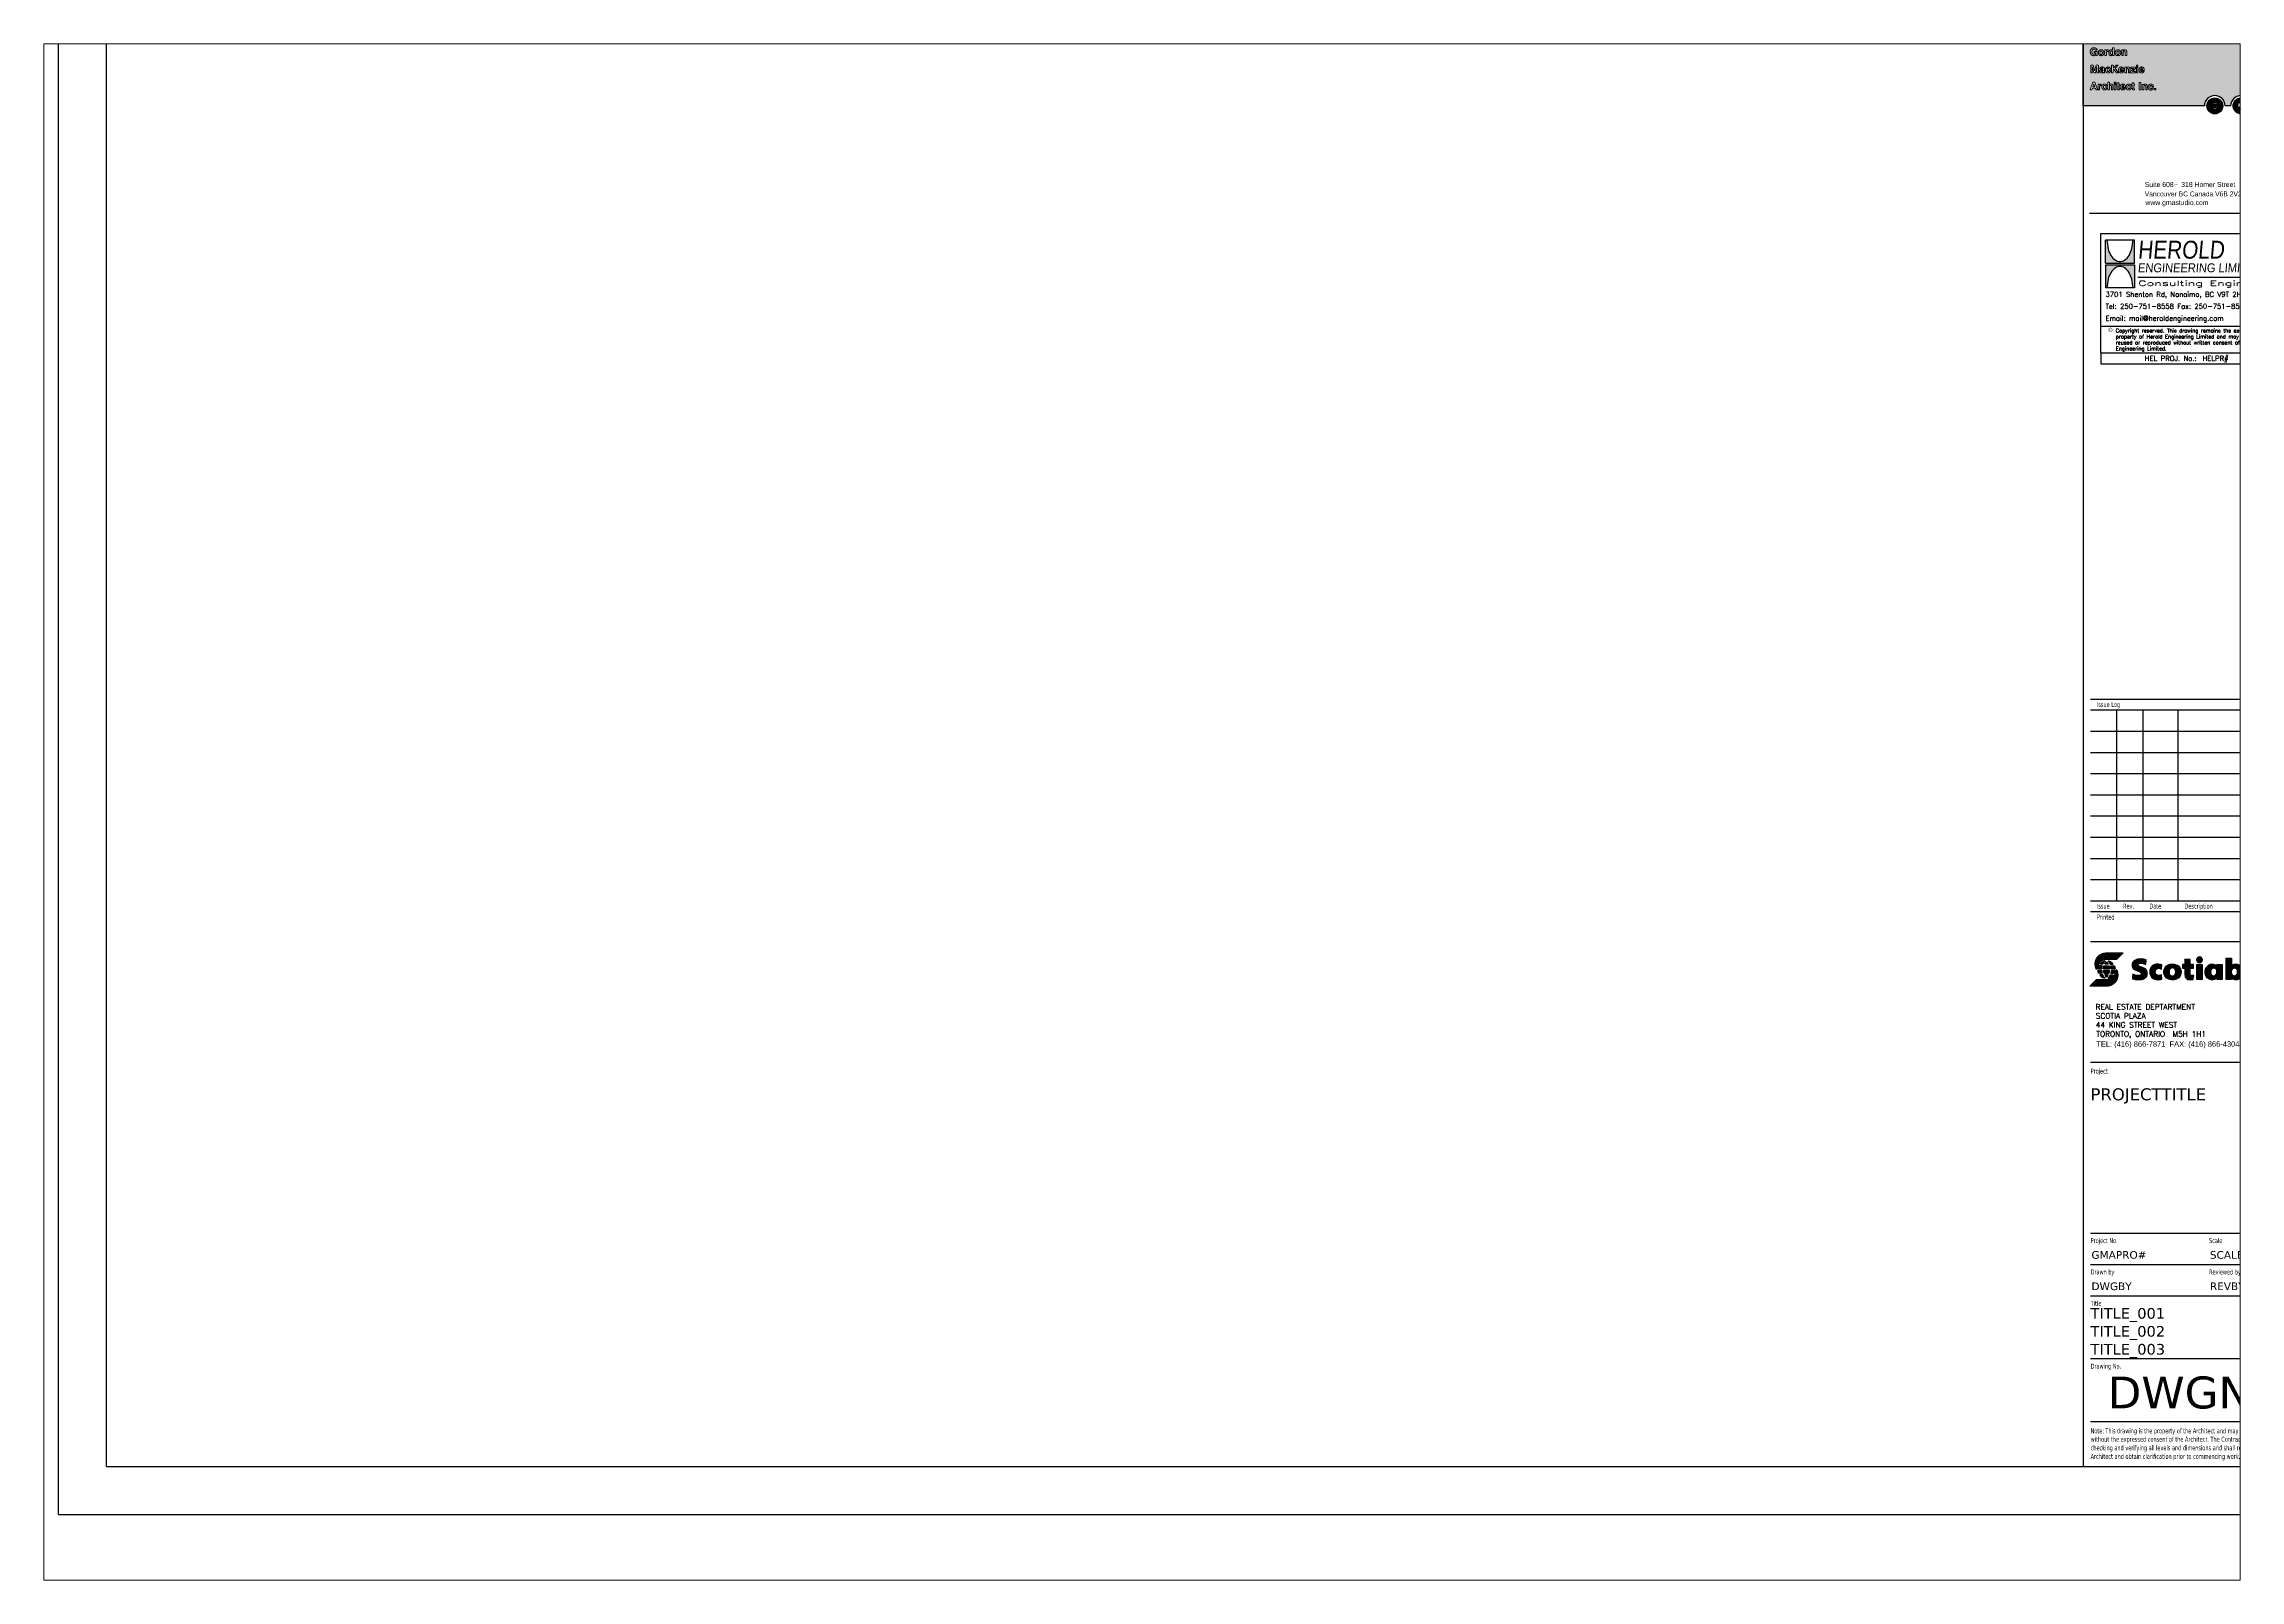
# Paper-space layout 'Master Layout' of a CAD drawing. Extents: x 29 to 261, y 20 to 182.
# The model-space entities are those that its viewports show. They can reach past a viewport. Long polylines and large blocks are cut down to what shows.
import ezdxf
from ezdxf.enums import TextEntityAlignment as Align

# ---------------------------------------------------------------- set-up
doc = ezdxf.new("R2010")
doc.units = 0
doc.header["$LTSCALE"] = 4.5
doc.header["$MEASUREMENT"] = 0
for name, color, linetype in [('A-SHBD', 4, 'Continuous'), ('A-SHBD-TTLB', 2, 'Continuous'), ('BDR-18', 1, 'Continuous'), ('BDR-25', 4, 'Continuous'), ('BDR-35', 2, 'Continuous'), ('BDR-50', 5, 'Continuous'), ('I-ELEVT-RED', 1, 'Continuous')]:
    doc.layers.add(name, color=color, linetype=linetype)
doc.styles.add('Address', font='swiss.ttf')
doc.styles.add('HEL20', font='simplex.shx', dxfattribs={"height": 0.944882})
doc.styles.add('LOGO-HEL', font='ERASBD.TTF')
doc.styles.add('LOGO2-HEL', font='ROMANS.shx')
doc.styles.add('ROMAND', font='ROMAND.SHX')
doc.styles.add('TBLOCK', font='verdana_0.ttf', dxfattribs={"height": 2})
pattern_1 = [(45, (31.894934, 5.6852177), (-0.0024306796, 0.0024306796), [])]

# ---------------------------------------------------------------- blocks, each defined once
blk = doc.blocks.new('Gordon')
at = {"color": 7, "lineweight": 0}
for p, q in [((0.0235, 0.0237), (0.0305, 0.0237)), ((0.0788, 0.0191), (0.0788, 0.0258)), ((0.0985, 0.0222), (0.0985, 0.0222))]:
    blk.add_line(p, q, dxfattribs=at)
for points in [[(0.0305, 0.0237), (0.0304, 0.0243), (0.0302, 0.025), (0.03, 0.0256), (0.0298, 0.0262), (0.0295, 0.0268), (0.0292, 0.0274), (0.0289, 0.028), (0.0286, 0.0285), (0.0282, 0.029), (0.0279, 0.0295), (0.0276, 0.0299), (0.0273, 0.0303), (0.0269, 0.0307), (0.0266, 0.031), (0.0263, 0.0313), (0.026, 0.0316), (0.0257, 0.0318), (0.0254, 0.032), (0.0251, 0.0322), (0.0248, 0.0324), (0.0245, 0.0326), (0.0242, 0.0328), (0.0239, 0.0329), (0.0235, 0.0331), (0.0232, 0.0332), (0.0228, 0.0334), (0.0224, 0.0336), (0.022, 0.0337), (0.0215, 0.0339), (0.0211, 0.034), (0.0206, 0.0342), (0.0201, 0.0343), (0.0196, 0.0344), (0.0191, 0.0345), (0.0186, 0.0345), (0.0181, 0.0346), (0.0176, 0.0346), (0.0172, 0.0346), (0.0168, 0.0347), (0.0164, 0.0347), (0.0161, 0.0347), (0.0158, 0.0347), (0.0156, 0.0347), (0.0154, 0.0347), (0.0152, 0.0347), (0.0149, 0.0347), (0.0147, 0.0346), (0.0144, 0.0346), (0.014, 0.0346), (0.0136, 0.0345), (0.0132, 0.0344), (0.0128, 0.0343), (0.0123, 0.0342), (0.0119, 0.0341), (0.0114, 0.034), (0.0109, 0.0339), (0.0104, 0.0337), (0.0099, 0.0336), (0.0095, 0.0334), (0.009, 0.0332), (0.0086, 0.033), (0.0082, 0.0328), (0.0077, 0.0326), (0.0073, 0.0324), (0.0069, 0.0321), (0.0065, 0.0318), (0.0062, 0.0315), (0.0058, 0.0312), (0.0055, 0.031), (0.0052, 0.0307), (0.0049, 0.0304), (0.0046, 0.0302), (0.0044, 0.0299), (0.0042, 0.0297), (0.004, 0.0295), (0.0039, 0.0293), (0.0037, 0.0291), (0.0035, 0.0289), (0.0034, 0.0287), (0.0032, 0.0284), (0.003, 0.0281), (0.0028, 0.0278), (0.0026, 0.0275), (0.0024, 0.0271), (0.0022, 0.0267), (0.002, 0.0263), (0.0018, 0.0259), (0.0016, 0.0255), (0.0014, 0.025), (0.0012, 0.0246), (0.001, 0.0241), (0.0009, 0.0237), (0.0007, 0.0232), (0.0006, 0.0227), (0.0005, 0.0222), (0.0004, 0.0217), (0.0003, 0.0212), (0.0002, 0.0206), (0.0002, 0.0201), (0.0001, 0.0196), (0.0001, 0.0191), (0.0001, 0.0187), (0.0001, 0.0182), (0, 0.0178), (0, 0.0175), (0, 0.0171), (0, 0.0168), (0, 0.0165), (0, 0.0162), (0, 0.0158), (0.0001, 0.0155), (0.0001, 0.0151), (0.0002, 0.0148), (0.0002, 0.0143), (0.0003, 0.0139), (0.0004, 0.0134), (0.0005, 0.013), (0.0006, 0.0125), (0.0007, 0.012), (0.0008, 0.0115), (0.001, 0.011), (0.0011, 0.0106), (0.0013, 0.0101), (0.0015, 0.0096), (0.0017, 0.0092), (0.0019, 0.0088), (0.0021, 0.0083), (0.0023, 0.0079), (0.0025, 0.0075), (0.0027, 0.0071), (0.003, 0.0067), (0.0032, 0.0063), (0.0034, 0.006), (0.0037, 0.0057), (0.0039, 0.0054), (0.004, 0.0051), (0.0042, 0.0049), (0.0043, 0.0047), (0.0045, 0.0045), (0.0046, 0.0044), (0.0047, 0.0042), (0.0049, 0.0041), (0.005, 0.0039), (0.0052, 0.0037), (0.0055, 0.0035), (0.0058, 0.0033), (0.0061, 0.0031), (0.0064, 0.0029), (0.0068, 0.0026), (0.0072, 0.0024), (0.0076, 0.0022), (0.008, 0.0019), (0.0084, 0.0017), (0.0089, 0.0015), (0.0093, 0.0013), (0.0097, 0.0011), (0.0102, 0.001), (0.0107, 0.0008), (0.0111, 0.0007), (0.0116, 0.0005), (0.0121, 0.0004), (0.0126, 0.0003), (0.0131, 0.0002), (0.0135, 0.0002), (0.014, 0.0001), (0.0144, 0.0001), (0.0148, 0), (0.0152, 0), (0.0156, 0), (0.0159, -0.0001), (0.0162, -0.0001), (0.0164, -0.0001), (0.0167, -0.0001), (0.017, 0), (0.0173, 0), (0.0176, 0.0001), (0.018, 0.0001), (0.0184, 0.0002), (0.0188, 0.0003), (0.0192, 0.0004), (0.0196, 0.0005), (0.02, 0.0007), (0.0204, 0.0008), (0.0208, 0.0009), (0.0211, 0.0011), (0.0215, 0.0013), (0.0218, 0.0015), (0.0223, 0.0019), (0.0228, 0.0023), (0.0234, 0.003), (0.0242, 0.0037), (0.0252, 0.0047)], [(0.0245, 0.0131), (0.0243, 0.0123), (0.024, 0.0116), (0.0237, 0.0109), (0.0234, 0.0103), (0.0231, 0.0098), (0.0228, 0.0092), (0.0224, 0.0088), (0.0221, 0.0084), (0.0218, 0.0081), (0.0215, 0.0078), (0.0213, 0.0075), (0.021, 0.0073), (0.0207, 0.0071), (0.0204, 0.007), (0.0201, 0.0068), (0.0198, 0.0067), (0.0195, 0.0066), (0.0191, 0.0065), (0.0186, 0.0064), (0.0182, 0.0063), (0.0178, 0.0062), (0.0173, 0.0062), (0.0168, 0.0062), (0.0163, 0.0061), (0.0158, 0.0062), (0.0154, 0.0062), (0.0149, 0.0062), (0.0144, 0.0063), (0.014, 0.0064), (0.0135, 0.0065), (0.0131, 0.0067), (0.0126, 0.0069), (0.0122, 0.0071), (0.0118, 0.0073), (0.0115, 0.0075), (0.0111, 0.0077), (0.0108, 0.0079), (0.0105, 0.0081), (0.0102, 0.0084), (0.01, 0.0085), (0.0098, 0.0087), (0.0096, 0.0089), (0.0095, 0.009), (0.0094, 0.0092), (0.0093, 0.0093), (0.0092, 0.0095), (0.0091, 0.0097), (0.0089, 0.01), (0.0088, 0.0103), (0.0086, 0.0106), (0.0085, 0.011), (0.0083, 0.0114), (0.0081, 0.0118), (0.0079, 0.0123), (0.0078, 0.0127), (0.0076, 0.0132), (0.0075, 0.0137), (0.0074, 0.0142), (0.0073, 0.0147), (0.0072, 0.0152), (0.0072, 0.0157), (0.0071, 0.0161), (0.0071, 0.0165), (0.0071, 0.0169), (0.0071, 0.0172), (0.0071, 0.0174), (0.0071, 0.0177), (0.0071, 0.0179), (0.0071, 0.0181), (0.0072, 0.0184), (0.0072, 0.0186), (0.0072, 0.0189), (0.0073, 0.0193), (0.0073, 0.0196), (0.0074, 0.02), (0.0075, 0.0205), (0.0076, 0.0209), (0.0076, 0.0214), (0.0078, 0.0219), (0.0079, 0.0224), (0.008, 0.0228), (0.0082, 0.0233), (0.0084, 0.0237), (0.0086, 0.0241), (0.0088, 0.0245), (0.009, 0.0249), (0.0093, 0.0253), (0.0095, 0.0256), (0.0098, 0.026), (0.0101, 0.0263), (0.0104, 0.0266), (0.0107, 0.0269), (0.0111, 0.0271), (0.0114, 0.0274), (0.0118, 0.0276), (0.0121, 0.0278), (0.0125, 0.028), (0.0129, 0.0281), (0.0133, 0.0283), (0.0137, 0.0284), (0.0141, 0.0285), (0.0145, 0.0286), (0.0149, 0.0287), (0.0153, 0.0287), (0.0156, 0.0288), (0.016, 0.0288), (0.0163, 0.0288), (0.0166, 0.0288), (0.0169, 0.0288), (0.0172, 0.0288), (0.0175, 0.0288), (0.0178, 0.0287), (0.0181, 0.0287), (0.0184, 0.0286), (0.0187, 0.0285), (0.019, 0.0284), (0.0194, 0.0283), (0.0197, 0.0282), (0.02, 0.0281), (0.0203, 0.0279), (0.0207, 0.0276), (0.021, 0.0274), (0.0214, 0.027), (0.0218, 0.0266), (0.0222, 0.0261), (0.0226, 0.0254), (0.0231, 0.0246), (0.0235, 0.0237)], [(0.0252, 0.0047), (0.0262, 0.0006), (0.0307, 0.0006), (0.0307, 0.0186), (0.017, 0.0186), (0.017, 0.0131), (0.0245, 0.0131)], [(0.0709, 0.021), (0.0709, 0.0251), (0.0648, 0.0251), (0.0648, 0.0006), (0.0713, 0.0006), (0.0713, 0.0136)], [(0.0788, 0.0258), (0.0787, 0.0258), (0.0786, 0.0258), (0.0785, 0.0258), (0.0783, 0.0258), (0.0782, 0.0258), (0.0781, 0.0258), (0.0779, 0.0258), (0.0778, 0.0258), (0.0776, 0.0258), (0.0774, 0.0258), (0.0773, 0.0258), (0.0771, 0.0258), (0.0769, 0.0258), (0.0767, 0.0258), (0.0765, 0.0257), (0.0763, 0.0257), (0.0761, 0.0257), (0.0759, 0.0256), (0.0756, 0.0255), (0.0754, 0.0255), (0.0752, 0.0254), (0.0749, 0.0253), (0.0747, 0.0252), (0.0744, 0.025), (0.0742, 0.0249), (0.0739, 0.0247), (0.0736, 0.0245), (0.0733, 0.0241), (0.0728, 0.0236), (0.0723, 0.023), (0.0716, 0.0221), (0.0709, 0.021)], [(0.0713, 0.0136), (0.0713, 0.0141), (0.0714, 0.0146), (0.0715, 0.0151), (0.0716, 0.0156), (0.0717, 0.016), (0.0718, 0.0164), (0.072, 0.0168), (0.0721, 0.0171), (0.0723, 0.0174), (0.0725, 0.0176), (0.0727, 0.0178), (0.0729, 0.018), (0.0731, 0.0182), (0.0734, 0.0183), (0.0737, 0.0185), (0.0741, 0.0186), (0.0745, 0.0187), (0.075, 0.0188), (0.0755, 0.0189), (0.076, 0.019), (0.0766, 0.019), (0.0773, 0.0191), (0.078, 0.0191), (0.0788, 0.0191)], [(0.0985, 0.0222), (0.0975, 0.0232), (0.0968, 0.0239), (0.0962, 0.0244), (0.0958, 0.0248), (0.0955, 0.025), (0.0952, 0.0251), (0.095, 0.0252), (0.0947, 0.0253), (0.0944, 0.0253), (0.0941, 0.0254), (0.0937, 0.0255), (0.0933, 0.0256), (0.0929, 0.0257), (0.0925, 0.0258), (0.0922, 0.0258), (0.0919, 0.0259), (0.0916, 0.026), (0.0914, 0.026), (0.0912, 0.026), (0.091, 0.026), (0.0909, 0.026), (0.0907, 0.026), (0.0905, 0.026), (0.0902, 0.0259), (0.0899, 0.0258), (0.0896, 0.0258), (0.0892, 0.0257), (0.0888, 0.0255), (0.0884, 0.0254), (0.088, 0.0252), (0.0875, 0.025), (0.0871, 0.0248), (0.0867, 0.0246), (0.0863, 0.0243), (0.0859, 0.0241), (0.0856, 0.0238), (0.0852, 0.0235), (0.0849, 0.0232), (0.0846, 0.0229), (0.0844, 0.0226), (0.0842, 0.0224), (0.084, 0.0221), (0.0838, 0.0219), (0.0836, 0.0216), (0.0835, 0.0214), (0.0833, 0.0211), (0.0832, 0.0208), (0.083, 0.0205), (0.0829, 0.0201), (0.0827, 0.0198), (0.0825, 0.0194), (0.0824, 0.0189), (0.0822, 0.0185), (0.0821, 0.018), (0.0819, 0.0176), (0.0818, 0.0171), (0.0817, 0.0166), (0.0816, 0.0161), (0.0815, 0.0156), (0.0815, 0.0151), (0.0814, 0.0146), (0.0814, 0.0141), (0.0813, 0.0136), (0.0813, 0.0132), (0.0813, 0.0128), (0.0813, 0.0125), (0.0813, 0.0121), (0.0813, 0.0118), (0.0814, 0.0115), (0.0814, 0.0111), (0.0814, 0.0108), (0.0815, 0.0104), (0.0816, 0.01), (0.0816, 0.0096), (0.0817, 0.0091), (0.0818, 0.0086), (0.0819, 0.0082), (0.082, 0.0077), (0.0822, 0.0072), (0.0823, 0.0068), (0.0825, 0.0063), (0.0827, 0.0059), (0.0829, 0.0055), (0.0831, 0.0051), (0.0833, 0.0048), (0.0835, 0.0045), (0.0837, 0.0042), (0.0838, 0.0039), (0.084, 0.0037), (0.0841, 0.0036), (0.0842, 0.0034), (0.0843, 0.0033), (0.0844, 0.0031), (0.0846, 0.003), (0.0847, 0.0029), (0.0849, 0.0027), (0.0852, 0.0025), (0.0854, 0.0023), (0.0857, 0.0021), (0.0861, 0.0018), (0.0864, 0.0016), (0.0868, 0.0013), (0.0872, 0.0011), (0.0876, 0.0009), (0.088, 0.0007), (0.0884, 0.0006), (0.0889, 0.0004), (0.0893, 0.0003), (0.0897, 0.0002), (0.0901, 0.0001), (0.0904, 0.0001), (0.0907, 0), (0.091, 0), (0.0912, 0), (0.0913, -0.0001), (0.0915, -0.0001), (0.0917, -0.0001), (0.0919, 0), (0.0921, 0), (0.0923, 0.0001), (0.0926, 0.0001), (0.0929, 0.0002), (0.0933, 0.0003), (0.0937, 0.0004), (0.094, 0.0005), (0.0944, 0.0006), (0.0947, 0.0007), (0.095, 0.0008), (0.0953, 0.0008), (0.0955, 0.0009), (0.0957, 0.0011), (0.096, 0.0014), (0.0965, 0.0018), (0.097, 0.0023), (0.0978, 0.003), (0.0987, 0.004)], [(0.0987, 0.004), (0.0987, 0.0006), (0.105, 0.0006), (0.105, 0.034), (0.0985, 0.034), (0.0985, 0.0222)], [(0.1453, 0.0222), (0.1453, 0.0251), (0.1388, 0.0251), (0.1388, 0.0006), (0.1453, 0.0006), (0.1453, 0.0153)], [(0.1607, 0.0174), (0.1606, 0.0185), (0.1604, 0.0195), (0.1602, 0.0203), (0.16, 0.0211), (0.1597, 0.0217), (0.1594, 0.0223), (0.1591, 0.0228), (0.1588, 0.0232), (0.1585, 0.0236), (0.1582, 0.0239), (0.1579, 0.0242), (0.1576, 0.0245), (0.1573, 0.0247), (0.157, 0.0249), (0.1566, 0.0251), (0.1563, 0.0252), (0.1559, 0.0253), (0.1555, 0.0254), (0.1551, 0.0255), (0.1546, 0.0256), (0.1542, 0.0257), (0.1537, 0.0257), (0.1533, 0.0257), (0.1528, 0.0257), (0.1524, 0.0257), (0.1519, 0.0257), (0.1515, 0.0257), (0.1511, 0.0257), (0.1507, 0.0256), (0.1503, 0.0256), (0.15, 0.0255), (0.1496, 0.0254), (0.1493, 0.0254), (0.149, 0.0253), (0.1488, 0.0252), (0.1486, 0.0251), (0.1484, 0.025), (0.1482, 0.0249), (0.148, 0.0248), (0.1479, 0.0248), (0.1478, 0.0247), (0.1477, 0.0246), (0.1476, 0.0245), (0.1474, 0.0243), (0.1471, 0.024), (0.1467, 0.0236), (0.1461, 0.023), (0.1453, 0.0222)], [(0.1453, 0.0153), (0.1454, 0.016), (0.1456, 0.0167), (0.1458, 0.0172), (0.146, 0.0177), (0.1462, 0.0181), (0.1465, 0.0184), (0.1467, 0.0186), (0.1469, 0.0188), (0.1471, 0.019), (0.1472, 0.0191), (0.1473, 0.0192), (0.1474, 0.0193), (0.1475, 0.0193), (0.1476, 0.0194), (0.1477, 0.0194), (0.1479, 0.0195), (0.1481, 0.0196), (0.1483, 0.0196), (0.1486, 0.0197), (0.149, 0.0198), (0.1493, 0.0199), (0.1498, 0.0199), (0.1502, 0.0199), (0.1507, 0.0199), (0.1512, 0.0198), (0.1517, 0.0197), (0.1522, 0.0195), (0.1527, 0.0191), (0.1532, 0.0185), (0.1536, 0.0178), (0.1539, 0.0168), (0.1542, 0.0155)], [(0.1542, 0.0155), (0.1542, 0.0006), (0.1607, 0.0006), (0.1607, 0.0174)]]:
    blk.add_lwpolyline(points, dxfattribs=at)
for points in [[(0.0599, 0.0159), (0.0598, 0.0164), (0.0597, 0.0168), (0.0596, 0.0172), (0.0595, 0.0177), (0.0594, 0.0181), (0.0592, 0.0186), (0.0591, 0.019), (0.0589, 0.0195), (0.0587, 0.0199), (0.0585, 0.0203), (0.0582, 0.0207), (0.058, 0.0211), (0.0577, 0.0215), (0.0575, 0.0218), (0.0573, 0.0221), (0.057, 0.0224), (0.0568, 0.0227), (0.0566, 0.0229), (0.0564, 0.0231), (0.0562, 0.0233), (0.0559, 0.0235), (0.0557, 0.0236), (0.0554, 0.0238), (0.0552, 0.024), (0.0548, 0.0242), (0.0545, 0.0244), (0.0541, 0.0246), (0.0537, 0.0247), (0.0533, 0.0249), (0.0529, 0.0251), (0.0524, 0.0253), (0.052, 0.0254), (0.0515, 0.0255), (0.051, 0.0256), (0.0505, 0.0257), (0.05, 0.0258), (0.0495, 0.0259), (0.049, 0.0259), (0.0486, 0.0259), (0.0482, 0.026), (0.0478, 0.026), (0.0474, 0.026), (0.0471, 0.026), (0.0467, 0.0259), (0.0464, 0.0259), (0.0461, 0.0258), (0.0457, 0.0258), (0.0454, 0.0257), (0.045, 0.0256), (0.0446, 0.0255), (0.0441, 0.0254), (0.0437, 0.0253), (0.0432, 0.0252), (0.0428, 0.025), (0.0423, 0.0249), (0.0419, 0.0247), (0.0415, 0.0245), (0.0411, 0.0243), (0.0407, 0.024), (0.0403, 0.0238), (0.0399, 0.0235), (0.0396, 0.0233), (0.0393, 0.023), (0.039, 0.0228), (0.0387, 0.0225), (0.0385, 0.0222), (0.0383, 0.022), (0.0381, 0.0217), (0.0379, 0.0214), (0.0378, 0.0212), (0.0376, 0.0208), (0.0374, 0.0205), (0.0373, 0.0202), (0.0371, 0.0198), (0.0369, 0.0194), (0.0368, 0.0189), (0.0366, 0.0185), (0.0365, 0.0181), (0.0363, 0.0176), (0.0362, 0.0171), (0.0361, 0.0166), (0.036, 0.0161), (0.0359, 0.0157), (0.0358, 0.0152), (0.0358, 0.0147), (0.0357, 0.0142), (0.0357, 0.0138), (0.0356, 0.0133), (0.0356, 0.0129), (0.0356, 0.0125), (0.0356, 0.0121), (0.0356, 0.0117), (0.0356, 0.0113), (0.0356, 0.0109), (0.0357, 0.0105), (0.0357, 0.0101), (0.0358, 0.0096), (0.0359, 0.0092), (0.036, 0.0088), (0.0362, 0.0083), (0.0363, 0.0078), (0.0365, 0.0074), (0.0367, 0.0069), (0.0369, 0.0065), (0.0371, 0.0061), (0.0373, 0.0057), (0.0375, 0.0053), (0.0377, 0.0049), (0.0379, 0.0045), (0.0382, 0.0042), (0.0384, 0.0039), (0.0386, 0.0036), (0.0388, 0.0033), (0.039, 0.0031), (0.0392, 0.0029), (0.0394, 0.0027), (0.0397, 0.0025), (0.0399, 0.0023), (0.0402, 0.0022), (0.0405, 0.002), (0.0408, 0.0018), (0.0412, 0.0016), (0.0416, 0.0014), (0.042, 0.0012), (0.0424, 0.0011), (0.0428, 0.0009), (0.0433, 0.0007), (0.0438, 0.0006), (0.0443, 0.0005), (0.0448, 0.0003), (0.0452, 0.0003), (0.0457, 0.0002), (0.0462, 0.0001), (0.0467, 0.0001), (0.0471, 0), (0.0475, 0), (0.0479, 0), (0.0483, 0), (0.0486, 0), (0.049, 0), (0.0493, 0.0001), (0.0497, 0.0001), (0.0501, 0.0002), (0.0504, 0.0003), (0.0508, 0.0003), (0.0513, 0.0004), (0.0517, 0.0005), (0.0521, 0.0007), (0.0526, 0.0008), (0.053, 0.0009), (0.0535, 0.0011), (0.0539, 0.0013), (0.0543, 0.0015), (0.0547, 0.0017), (0.0551, 0.002), (0.0554, 0.0022), (0.0558, 0.0025), (0.0561, 0.0027), (0.0564, 0.003), (0.0567, 0.0032), (0.0569, 0.0035), (0.0572, 0.0037), (0.0574, 0.004), (0.0576, 0.0043), (0.0578, 0.0045), (0.058, 0.0048), (0.0582, 0.0051), (0.0584, 0.0055), (0.0585, 0.0058), (0.0587, 0.0062), (0.0589, 0.0066), (0.0591, 0.007), (0.0592, 0.0075), (0.0594, 0.0079), (0.0595, 0.0084), (0.0596, 0.0089), (0.0598, 0.0094), (0.0599, 0.0099), (0.0599, 0.0104), (0.06, 0.0109), (0.0601, 0.0114), (0.0601, 0.0119), (0.0601, 0.0124), (0.0602, 0.0128), (0.0602, 0.0133), (0.0602, 0.0137), (0.0602, 0.014), (0.0601, 0.0144), (0.0601, 0.0148), (0.06, 0.0152), (0.06, 0.0156)], [(0.0514, 0.0065), (0.0512, 0.0064), (0.051, 0.0062), (0.0507, 0.006), (0.0505, 0.0059), (0.0502, 0.0058), (0.0499, 0.0057), (0.0496, 0.0056), (0.0492, 0.0055), (0.0489, 0.0055), (0.0485, 0.0054), (0.0481, 0.0054), (0.0476, 0.0054), (0.0472, 0.0054), (0.0468, 0.0055), (0.0464, 0.0056), (0.0461, 0.0057), (0.0457, 0.0058), (0.0454, 0.006), (0.0451, 0.0062), (0.0448, 0.0064), (0.0445, 0.0066), (0.0443, 0.0068), (0.0441, 0.007), (0.0439, 0.0073), (0.0437, 0.0075), (0.0435, 0.0077), (0.0434, 0.0079), (0.0433, 0.0081), (0.0431, 0.0083), (0.043, 0.0086), (0.0429, 0.0088), (0.0428, 0.0091), (0.0427, 0.0094), (0.0426, 0.0097), (0.0425, 0.0101), (0.0424, 0.0105), (0.0423, 0.0109), (0.0422, 0.0113), (0.0421, 0.0117), (0.0421, 0.0121), (0.0421, 0.0125), (0.0421, 0.0129), (0.0421, 0.0134), (0.0421, 0.0138), (0.0421, 0.0142), (0.0422, 0.0146), (0.0423, 0.015), (0.0423, 0.0154), (0.0424, 0.0158), (0.0425, 0.0161), (0.0427, 0.0165), (0.0428, 0.0168), (0.0429, 0.0171), (0.0431, 0.0175), (0.0432, 0.0178), (0.0434, 0.018), (0.0436, 0.0183), (0.0437, 0.0186), (0.0439, 0.0188), (0.0441, 0.019), (0.0443, 0.0192), (0.0445, 0.0194), (0.0447, 0.0196), (0.0449, 0.0198), (0.0451, 0.0199), (0.0454, 0.02), (0.0456, 0.0201), (0.0459, 0.0202), (0.0461, 0.0203), (0.0464, 0.0204), (0.0467, 0.0204), (0.047, 0.0204), (0.0474, 0.0205), (0.0477, 0.0205), (0.048, 0.0205), (0.0484, 0.0204), (0.0487, 0.0204), (0.0491, 0.0203), (0.0494, 0.0202), (0.0497, 0.0201), (0.0501, 0.02), (0.0504, 0.0198), (0.0507, 0.0196), (0.0509, 0.0194), (0.0512, 0.0192), (0.0515, 0.0189), (0.0517, 0.0187), (0.0519, 0.0185), (0.0521, 0.0182), (0.0523, 0.018), (0.0524, 0.0177), (0.0526, 0.0175), (0.0527, 0.0172), (0.0528, 0.0169), (0.0529, 0.0166), (0.053, 0.0163), (0.0531, 0.016), (0.0532, 0.0156), (0.0533, 0.0152), (0.0533, 0.0148), (0.0534, 0.0144), (0.0534, 0.0141), (0.0534, 0.0137), (0.0534, 0.0133), (0.0535, 0.013), (0.0534, 0.0127), (0.0534, 0.0123), (0.0534, 0.012), (0.0534, 0.0118), (0.0533, 0.0115), (0.0533, 0.0112), (0.0533, 0.0109), (0.0532, 0.0106), (0.0531, 0.0103), (0.0531, 0.01), (0.053, 0.0097), (0.0529, 0.0094), (0.0528, 0.0091), (0.0527, 0.0088), (0.0526, 0.0085), (0.0525, 0.0082), (0.0524, 0.0079), (0.0522, 0.0077), (0.0521, 0.0074), (0.0519, 0.0072), (0.0518, 0.0069), (0.0516, 0.0067)], [(0.0983, 0.0108), (0.0983, 0.0105), (0.0982, 0.0101), (0.0981, 0.0098), (0.098, 0.0094), (0.0979, 0.0091), (0.0978, 0.0088), (0.0977, 0.0085), (0.0976, 0.0082), (0.0975, 0.0079), (0.0973, 0.0076), (0.0972, 0.0074), (0.0971, 0.0072), (0.0969, 0.007), (0.0967, 0.0069), (0.0965, 0.0067), (0.0963, 0.0065), (0.0961, 0.0064), (0.0958, 0.0062), (0.0956, 0.0061), (0.0953, 0.006), (0.095, 0.0059), (0.0947, 0.0058), (0.0944, 0.0057), (0.094, 0.0057), (0.0937, 0.0056), (0.0934, 0.0056), (0.0931, 0.0056), (0.0928, 0.0056), (0.0924, 0.0057), (0.0921, 0.0057), (0.0918, 0.0058), (0.0915, 0.0059), (0.0912, 0.006), (0.0909, 0.0062), (0.0906, 0.0064), (0.0903, 0.0065), (0.09, 0.0067), (0.0898, 0.007), (0.0895, 0.0072), (0.0893, 0.0074), (0.0891, 0.0077), (0.0889, 0.0079), (0.0888, 0.0082), (0.0886, 0.0085), (0.0885, 0.0088), (0.0884, 0.0091), (0.0883, 0.0095), (0.0882, 0.0098), (0.0882, 0.0102), (0.0881, 0.0106), (0.0881, 0.011), (0.088, 0.0114), (0.088, 0.0117), (0.088, 0.0121), (0.088, 0.0125), (0.0879, 0.0128), (0.0879, 0.0132), (0.0879, 0.0135), (0.0879, 0.0138), (0.0879, 0.0141), (0.0879, 0.0143), (0.088, 0.0146), (0.088, 0.0149), (0.088, 0.0152), (0.0881, 0.0155), (0.0882, 0.0158), (0.0883, 0.0161), (0.0884, 0.0164), (0.0885, 0.0167), (0.0886, 0.017), (0.0887, 0.0173), (0.0888, 0.0176), (0.0889, 0.0178), (0.089, 0.018), (0.0891, 0.0182), (0.0893, 0.0184), (0.0894, 0.0186), (0.0896, 0.0188), (0.0898, 0.0189), (0.09, 0.0191), (0.0902, 0.0192), (0.0904, 0.0193), (0.0907, 0.0195), (0.091, 0.0196), (0.0912, 0.0197), (0.0915, 0.0198), (0.0919, 0.0199), (0.0922, 0.02), (0.0925, 0.02), (0.0928, 0.0201), (0.0932, 0.0201), (0.0935, 0.0201), (0.0939, 0.02), (0.0942, 0.02), (0.0945, 0.0199), (0.0948, 0.0198), (0.0951, 0.0197), (0.0954, 0.0196), (0.0957, 0.0194), (0.096, 0.0192), (0.0962, 0.0191), (0.0965, 0.0189), (0.0967, 0.0186), (0.0969, 0.0184), (0.0971, 0.0182), (0.0973, 0.018), (0.0974, 0.0177), (0.0976, 0.0174), (0.0977, 0.0172), (0.0978, 0.0169), (0.0979, 0.0166), (0.098, 0.0163), (0.0981, 0.0159), (0.0982, 0.0155), (0.0982, 0.0152), (0.0983, 0.0148), (0.0983, 0.0144), (0.0984, 0.014), (0.0984, 0.0137), (0.0984, 0.0133), (0.0984, 0.013), (0.0984, 0.0126), (0.0985, 0.0123), (0.0984, 0.012), (0.0984, 0.0117), (0.0984, 0.0114), (0.0984, 0.0111)], [(0.1132, 0.0228), (0.1129, 0.0225), (0.1126, 0.0222), (0.1124, 0.022), (0.1122, 0.0217), (0.112, 0.0214), (0.1118, 0.0212), (0.1116, 0.0208), (0.1114, 0.0205), (0.1113, 0.0202), (0.1111, 0.0198), (0.1109, 0.0194), (0.1107, 0.0189), (0.1106, 0.0185), (0.1104, 0.0181), (0.1103, 0.0176), (0.1102, 0.0171), (0.11, 0.0166), (0.1099, 0.0161), (0.1099, 0.0157), (0.1098, 0.0152), (0.1097, 0.0147), (0.1097, 0.0142), (0.1097, 0.0138), (0.1096, 0.0133), (0.1096, 0.0129), (0.1096, 0.0125), (0.1096, 0.0121), (0.1097, 0.0117), (0.1097, 0.0113), (0.1098, 0.0109), (0.1098, 0.0105), (0.1099, 0.0101), (0.11, 0.0096), (0.1101, 0.0092), (0.1102, 0.0088), (0.1103, 0.0083), (0.1104, 0.0078), (0.1106, 0.0074), (0.1107, 0.0069), (0.1109, 0.0065), (0.1111, 0.0061), (0.1113, 0.0057), (0.1116, 0.0053), (0.1118, 0.0049), (0.1121, 0.0045), (0.1123, 0.0042), (0.1125, 0.0039), (0.1128, 0.0036), (0.113, 0.0033), (0.1132, 0.0031), (0.1134, 0.0029), (0.1136, 0.0027), (0.1139, 0.0025), (0.1141, 0.0023), (0.1144, 0.0022), (0.1146, 0.002), (0.115, 0.0018), (0.1153, 0.0016), (0.1157, 0.0014), (0.1161, 0.0012), (0.1165, 0.0011), (0.1169, 0.0009), (0.1174, 0.0007), (0.1178, 0.0006), (0.1183, 0.0005), (0.1188, 0.0003), (0.1193, 0.0003), (0.1198, 0.0002), (0.1203, 0.0001), (0.1208, 0.0001), (0.1212, 0), (0.1216, 0), (0.122, 0), (0.1224, 0), (0.1227, 0), (0.1231, 0), (0.1234, 0.0001), (0.1237, 0.0001), (0.1241, 0.0002), (0.1245, 0.0003), (0.1248, 0.0003), (0.1252, 0.0004), (0.1257, 0.0005), (0.1261, 0.0007), (0.1266, 0.0008), (0.127, 0.0009), (0.1275, 0.0011), (0.1279, 0.0013), (0.1283, 0.0015), (0.1287, 0.0017), (0.1291, 0.002), (0.1295, 0.0022), (0.1299, 0.0025), (0.1302, 0.0027), (0.1305, 0.003), (0.1308, 0.0032), (0.1311, 0.0035), (0.1313, 0.0037), (0.1315, 0.004), (0.1317, 0.0043), (0.1319, 0.0045), (0.1321, 0.0048), (0.1322, 0.0051), (0.1324, 0.0055), (0.1326, 0.0058), (0.1328, 0.0062), (0.133, 0.0066), (0.1332, 0.007), (0.1333, 0.0075), (0.1335, 0.0079), (0.1337, 0.0084), (0.1338, 0.0089), (0.1339, 0.0094), (0.1341, 0.0099), (0.1341, 0.0104), (0.1342, 0.0109), (0.1343, 0.0114), (0.1343, 0.0119), (0.1344, 0.0124), (0.1344, 0.0128), (0.1344, 0.0133), (0.1344, 0.0137), (0.1344, 0.014), (0.1343, 0.0144), (0.1343, 0.0148), (0.1342, 0.0152), (0.1342, 0.0156), (0.1341, 0.0159), (0.134, 0.0164), (0.1339, 0.0168), (0.1338, 0.0172), (0.1336, 0.0177), (0.1335, 0.0181), (0.1333, 0.0186), (0.1331, 0.019), (0.1329, 0.0195), (0.1327, 0.0199), (0.1325, 0.0203), (0.1323, 0.0207), (0.1321, 0.0211), (0.1319, 0.0215), (0.1316, 0.0218), (0.1314, 0.0221), (0.1312, 0.0224), (0.131, 0.0227), (0.1308, 0.0229), (0.1306, 0.0231), (0.1304, 0.0233), (0.1302, 0.0235), (0.1299, 0.0236), (0.1296, 0.0238), (0.1293, 0.024), (0.129, 0.0242), (0.1286, 0.0244), (0.1283, 0.0246), (0.1278, 0.0247), (0.1274, 0.0249), (0.127, 0.0251), (0.1265, 0.0253), (0.126, 0.0254), (0.1255, 0.0255), (0.125, 0.0256), (0.1246, 0.0257), (0.1241, 0.0258), (0.1236, 0.0259), (0.1231, 0.0259), (0.1227, 0.0259), (0.1223, 0.026), (0.1219, 0.026), (0.1215, 0.026), (0.1212, 0.026), (0.1208, 0.0259), (0.1205, 0.0259), (0.1201, 0.0258), (0.1198, 0.0258), (0.1194, 0.0257), (0.119, 0.0256), (0.1186, 0.0255), (0.1182, 0.0254), (0.1178, 0.0253), (0.1174, 0.0252), (0.1169, 0.025), (0.1165, 0.0249), (0.1161, 0.0247), (0.1157, 0.0245), (0.1153, 0.0243), (0.1149, 0.024), (0.1145, 0.0238), (0.1141, 0.0235), (0.1138, 0.0233), (0.1135, 0.023)], [(0.1251, 0.0065), (0.1248, 0.0064), (0.1245, 0.0063), (0.1242, 0.0062), (0.1238, 0.006), (0.1234, 0.0059), (0.1231, 0.0058), (0.1228, 0.0057), (0.1224, 0.0056), (0.1222, 0.0056), (0.1219, 0.0055), (0.1217, 0.0055), (0.1215, 0.0055), (0.1213, 0.0055), (0.1211, 0.0056), (0.1209, 0.0056), (0.1206, 0.0057), (0.1204, 0.0059), (0.12, 0.006), (0.1197, 0.0062), (0.1194, 0.0064), (0.119, 0.0066), (0.1187, 0.0068), (0.1184, 0.007), (0.1181, 0.0073), (0.1179, 0.0075), (0.1177, 0.0077), (0.1175, 0.0079), (0.1174, 0.0081), (0.1173, 0.0084), (0.1172, 0.0086), (0.1171, 0.0089), (0.117, 0.0093), (0.1169, 0.0096), (0.1168, 0.0101), (0.1167, 0.0105), (0.1166, 0.011), (0.1166, 0.0114), (0.1165, 0.0119), (0.1164, 0.0123), (0.1164, 0.0127), (0.1164, 0.0131), (0.1164, 0.0134), (0.1164, 0.0137), (0.1164, 0.0141), (0.1164, 0.0144), (0.1165, 0.0147), (0.1166, 0.015), (0.1166, 0.0153), (0.1167, 0.0157), (0.1169, 0.016), (0.117, 0.0164), (0.1171, 0.0168), (0.1172, 0.0172), (0.1174, 0.0175), (0.1175, 0.0179), (0.1176, 0.0182), (0.1177, 0.0184), (0.1178, 0.0186), (0.118, 0.0188), (0.1181, 0.0189), (0.1182, 0.0191), (0.1184, 0.0192), (0.1186, 0.0193), (0.1189, 0.0194), (0.1192, 0.0196), (0.1195, 0.0197), (0.1199, 0.0198), (0.1202, 0.0199), (0.1206, 0.0201), (0.1209, 0.0202), (0.1213, 0.0203), (0.1216, 0.0204), (0.1218, 0.0204), (0.1221, 0.0205), (0.1223, 0.0205), (0.1225, 0.0205), (0.1227, 0.0205), (0.1229, 0.0204), (0.1231, 0.0203), (0.1234, 0.0202), (0.1237, 0.0201), (0.124, 0.0199), (0.1243, 0.0198), (0.1246, 0.0196), (0.125, 0.0194), (0.1253, 0.0191), (0.1256, 0.0189), (0.1259, 0.0187), (0.1261, 0.0185), (0.1263, 0.0183), (0.1265, 0.0181), (0.1266, 0.0179), (0.1268, 0.0176), (0.1269, 0.0174), (0.127, 0.0171), (0.1271, 0.0168), (0.1271, 0.0164), (0.1272, 0.016), (0.1273, 0.0156), (0.1274, 0.0151), (0.1275, 0.0147), (0.1275, 0.0143), (0.1276, 0.0138), (0.1276, 0.0134), (0.1276, 0.0131), (0.1276, 0.0127), (0.1276, 0.0124), (0.1276, 0.012), (0.1276, 0.0117), (0.1275, 0.0114), (0.1275, 0.0111), (0.1274, 0.0107), (0.1273, 0.0103), (0.1272, 0.01), (0.127, 0.0096), (0.1269, 0.0092), (0.1268, 0.0088), (0.1267, 0.0084), (0.1265, 0.0081), (0.1264, 0.0078), (0.1263, 0.0076), (0.1262, 0.0074), (0.1261, 0.0072), (0.1259, 0.007), (0.1258, 0.0069), (0.1256, 0.0068), (0.1254, 0.0067)]]:
    blk.add_lwpolyline(points, close=True, dxfattribs=at)
blk = doc.blocks.new('MacKenzie')
at = {"color": 7, "lineweight": 0}
for p, q in [((0.0392, 0.0169), (0.0454, 0.0169)), ((0.0536, 0.003), (0.0539, 0.0014)), ((0.0539, 0.0014), (0.0544, 0)), ((0.0803, 0.0158), (0.0868, 0.0158)), ((0.0868, 0.0093), (0.0803, 0.0093)), ((0.1386, 0.0149), (0.129, 0.0149)), ((0.129, 0.0106), (0.1453, 0.0106)), ((0.145, 0.0074), (0.1385, 0.0074)), ((0.2072, 0.0332), (0.2008, 0.0332)), ((0.2008, 0.0332), (0.2008, 0.0272)), ((0.2008, 0.0272), (0.2072, 0.0272)), ((0.2072, 0.0272), (0.2072, 0.0332)), ((0.2284, 0.0149), (0.2188, 0.0149)), ((0.2188, 0.0106), (0.2351, 0.0106)), ((0.2347, 0.0074), (0.2283, 0.0074))]:
    blk.add_line(p, q, dxfattribs=at)
for points in [[(0.0201, 0), (0.0269, 0.0269), (0.0269, 0), (0.0334, 0), (0.0334, 0.0332), (0.0231, 0.0332), (0.0166, 0.0079), (0.01, 0.0332), (0, 0.0332), (0, 0), (0.0063, 0), (0.0063, 0.0269), (0.0131, 0)], [(0.0534, 0.009), (0.052, 0.0057), (0.0514, 0.0052), (0.0479, 0.0041), (0.0455, 0.0051), (0.0446, 0.0071), (0.0452, 0.0092), (0.0477, 0.0104), (0.0498, 0.0109), (0.05, 0.0109), (0.0536, 0.012), (0.0536, 0.0098)], [(0.1211, 0), (0.1065, 0.0198), (0.1198, 0.0332), (0.1113, 0.0332), (0.0983, 0.0196), (0.0983, 0.0332), (0.0915, 0.0332), (0.0915, 0), (0.0983, 0), (0.0983, 0.0117), (0.1018, 0.0152), (0.1127, 0)], [(0.1968, 0.0055), (0.1832, 0.0055), (0.1965, 0.0191), (0.1965, 0.0245), (0.1759, 0.0245), (0.1759, 0.0193), (0.1886, 0.0193), (0.1751, 0.0051), (0.1751, 0), (0.1968, 0)], [(0.2072, 0.0245), (0.2008, 0.0245), (0.2008, 0), (0.2072, 0)]]:
    blk.add_lwpolyline(points, close=True, dxfattribs=at)
for points in [[(0.0454, 0.0169), (0.0454, 0.0171), (0.0455, 0.0173), (0.0456, 0.0175), (0.0457, 0.0178), (0.0459, 0.0181), (0.0461, 0.0184), (0.0463, 0.0187), (0.0466, 0.019), (0.0469, 0.0193), (0.0472, 0.0195), (0.0476, 0.0196), (0.0479, 0.0198), (0.0483, 0.0199), (0.0487, 0.0199), (0.0491, 0.02), (0.0495, 0.02), (0.0498, 0.02), (0.0502, 0.02), (0.0506, 0.0199), (0.0509, 0.0199), (0.0513, 0.0198), (0.0516, 0.0197), (0.0519, 0.0195), (0.0521, 0.0194), (0.0524, 0.0192), (0.0526, 0.019), (0.0527, 0.0188), (0.0529, 0.0186), (0.053, 0.0183), (0.0531, 0.0181), (0.0532, 0.0179), (0.0532, 0.0177), (0.0532, 0.0175), (0.0532, 0.0173), (0.0532, 0.0172), (0.0531, 0.017), (0.053, 0.0169), (0.0528, 0.0167), (0.0527, 0.0166), (0.0524, 0.0164), (0.0521, 0.0163), (0.0518, 0.0161), (0.0515, 0.016), (0.0511, 0.0158), (0.0507, 0.0157), (0.0503, 0.0155), (0.0499, 0.0154), (0.0495, 0.0153), (0.0491, 0.0152), (0.0487, 0.0151), (0.0483, 0.015), (0.048, 0.0149), (0.0476, 0.0149), (0.0473, 0.0148), (0.0469, 0.0147), (0.0465, 0.0146), (0.0461, 0.0146), (0.0457, 0.0145), (0.0453, 0.0144), (0.0449, 0.0143), (0.0445, 0.0142), (0.0441, 0.014), (0.0437, 0.0139), (0.0433, 0.0138), (0.0429, 0.0136), (0.0425, 0.0134), (0.0421, 0.0132), (0.0418, 0.013), (0.0415, 0.0128), (0.0411, 0.0126), (0.0409, 0.0124), (0.0406, 0.0122), (0.0404, 0.012), (0.0402, 0.0118), (0.04, 0.0116), (0.0398, 0.0114), (0.0396, 0.0112), (0.0395, 0.0109), (0.0394, 0.0107), (0.0392, 0.0104), (0.0391, 0.01), (0.039, 0.0096), (0.0389, 0.0092), (0.0388, 0.0088), (0.0387, 0.0084), (0.0386, 0.008), (0.0385, 0.0076), (0.0385, 0.0071), (0.0384, 0.0067), (0.0384, 0.0064), (0.0384, 0.006), (0.0385, 0.0056), (0.0385, 0.0053), (0.0386, 0.0049), (0.0387, 0.0046), (0.0388, 0.0042), (0.0389, 0.0038), (0.0391, 0.0034), (0.0393, 0.0031), (0.0395, 0.0027), (0.0397, 0.0024), (0.0399, 0.002), (0.0401, 0.0017), (0.0403, 0.0014), (0.0405, 0.0012), (0.0407, 0.001), (0.0409, 0.0008), (0.0411, 0.0006), (0.0414, 0.0004), (0.0416, 0.0003), (0.0419, 0.0002), (0.0423, 0.0001), (0.0426, -0.0001), (0.043, -0.0002), (0.0434, -0.0003), (0.0438, -0.0004), (0.0442, -0.0005), (0.0446, -0.0005), (0.0449, -0.0006), (0.0452, -0.0007), (0.0455, -0.0007), (0.0458, -0.0007), (0.046, -0.0007), (0.0462, -0.0008), (0.0465, -0.0007), (0.0467, -0.0007), (0.0469, -0.0007), (0.0472, -0.0006), (0.0475, -0.0006), (0.0479, -0.0005), (0.0482, -0.0004), (0.0486, -0.0003), (0.049, -0.0002), (0.0493, -0.0001), (0.0496, 0), (0.0499, 0.0001), (0.0502, 0.0002), (0.0504, 0.0003), (0.0507, 0.0004), (0.051, 0.0007), (0.0514, 0.001), (0.052, 0.0015), (0.0527, 0.0022), (0.0536, 0.003)], [(0.0612, 0.0011), (0.0608, 0.0015), (0.0605, 0.002), (0.0603, 0.0025), (0.0601, 0.003), (0.06, 0.0037), (0.0599, 0.0044), (0.0599, 0.0053), (0.0598, 0.0063), (0.0598, 0.0075), (0.0598, 0.0088), (0.0598, 0.0101), (0.0598, 0.0115), (0.0597, 0.0129), (0.0597, 0.0142), (0.0597, 0.0155), (0.0597, 0.0166), (0.0597, 0.0175), (0.0596, 0.0183), (0.0596, 0.0189), (0.0595, 0.0194), (0.0595, 0.0199), (0.0594, 0.0203), (0.0592, 0.0206), (0.0591, 0.0209), (0.0589, 0.0212), (0.0587, 0.0216), (0.0585, 0.0219), (0.0582, 0.0222), (0.058, 0.0225), (0.0578, 0.0227), (0.0576, 0.023), (0.0574, 0.0232), (0.0573, 0.0233), (0.0571, 0.0235), (0.057, 0.0236), (0.0569, 0.0237), (0.0568, 0.0238), (0.0566, 0.0238), (0.0565, 0.0239), (0.0562, 0.024), (0.056, 0.0241), (0.0557, 0.0242), (0.0554, 0.0243), (0.055, 0.0244), (0.0546, 0.0245), (0.0542, 0.0247), (0.0537, 0.0248), (0.0533, 0.0249), (0.0528, 0.025), (0.0523, 0.025), (0.0518, 0.0251), (0.0514, 0.0252), (0.0509, 0.0252), (0.0505, 0.0253), (0.0502, 0.0253), (0.0498, 0.0254), (0.0496, 0.0254), (0.0494, 0.0254), (0.0492, 0.0254), (0.0491, 0.0254), (0.0489, 0.0254), (0.0488, 0.0254), (0.0486, 0.0254), (0.0483, 0.0253), (0.048, 0.0253), (0.0477, 0.0252), (0.0473, 0.0252), (0.0469, 0.0251), (0.0464, 0.025), (0.046, 0.0249), (0.0455, 0.0248), (0.0451, 0.0247), (0.0446, 0.0245), (0.0442, 0.0244), (0.0438, 0.0242), (0.0434, 0.024), (0.0431, 0.0238), (0.0427, 0.0236), (0.0424, 0.0234), (0.0421, 0.0231), (0.0418, 0.0229), (0.0415, 0.0226), (0.0412, 0.0224), (0.041, 0.022), (0.0407, 0.0217), (0.0405, 0.0213), (0.0403, 0.0209), (0.0401, 0.0205), (0.0399, 0.02), (0.0398, 0.0195), (0.0396, 0.0189), (0.0395, 0.0184), (0.0394, 0.0179), (0.0393, 0.0175), (0.0392, 0.0172), (0.0392, 0.0169)], [(0.0544, 0), (0.0612, 0), (0.0612, 0.0011)], [(0.0868, 0.0158), (0.0867, 0.0165), (0.0867, 0.0171), (0.0866, 0.0177), (0.0864, 0.0183), (0.0862, 0.0189), (0.0861, 0.0194), (0.0859, 0.0199), (0.0856, 0.0203), (0.0854, 0.0207), (0.0852, 0.0211), (0.0849, 0.0214), (0.0847, 0.0217), (0.0845, 0.022), (0.0843, 0.0222), (0.0841, 0.0224), (0.0839, 0.0226), (0.0837, 0.0228), (0.0836, 0.0229), (0.0835, 0.023), (0.0834, 0.0231), (0.0832, 0.0232), (0.0831, 0.0232), (0.0829, 0.0233), (0.0827, 0.0234), (0.0824, 0.0236), (0.0821, 0.0237), (0.0818, 0.0239), (0.0814, 0.024), (0.081, 0.0242), (0.0806, 0.0244), (0.0802, 0.0245), (0.0797, 0.0247), (0.0793, 0.0248), (0.0788, 0.0249), (0.0783, 0.025), (0.0779, 0.0251), (0.0774, 0.0252), (0.077, 0.0252), (0.0766, 0.0253), (0.0762, 0.0253), (0.0758, 0.0253), (0.0754, 0.0254), (0.0751, 0.0253), (0.0748, 0.0253), (0.0745, 0.0253), (0.0741, 0.0253), (0.0738, 0.0252), (0.0735, 0.0251), (0.0731, 0.025), (0.0727, 0.0249), (0.0723, 0.0248), (0.0719, 0.0247), (0.0715, 0.0245), (0.0711, 0.0244), (0.0707, 0.0242), (0.0703, 0.024), (0.0699, 0.0238), (0.0695, 0.0236), (0.0692, 0.0233), (0.0688, 0.0231), (0.0685, 0.0228), (0.0682, 0.0225), (0.0679, 0.0223), (0.0676, 0.022), (0.0673, 0.0217), (0.0671, 0.0215), (0.0669, 0.0212), (0.0667, 0.0209), (0.0665, 0.0206), (0.0663, 0.0203), (0.0661, 0.02), (0.0659, 0.0197), (0.0658, 0.0193), (0.0656, 0.0189), (0.0655, 0.0185), (0.0653, 0.0181), (0.0652, 0.0177), (0.065, 0.0173), (0.0649, 0.0168), (0.0648, 0.0163), (0.0647, 0.0159), (0.0646, 0.0154), (0.0646, 0.0149), (0.0645, 0.0144), (0.0645, 0.0139), (0.0645, 0.0134), (0.0644, 0.0129), (0.0644, 0.0125), (0.0644, 0.012), (0.0644, 0.0116), (0.0644, 0.0112), (0.0644, 0.0108), (0.0645, 0.0103), (0.0645, 0.0099), (0.0646, 0.0095), (0.0646, 0.0091), (0.0647, 0.0087), (0.0648, 0.0082), (0.0649, 0.0078), (0.065, 0.0074), (0.0651, 0.0069), (0.0653, 0.0065), (0.0654, 0.0061), (0.0656, 0.0057), (0.0658, 0.0053), (0.066, 0.0049), (0.0662, 0.0045), (0.0664, 0.0042), (0.0666, 0.0038), (0.0668, 0.0035), (0.067, 0.0032), (0.0672, 0.003), (0.0674, 0.0027), (0.0676, 0.0025), (0.0678, 0.0023), (0.068, 0.0021), (0.0682, 0.0019), (0.0684, 0.0017), (0.0687, 0.0015), (0.0689, 0.0013), (0.0692, 0.0012), (0.0695, 0.001), (0.0699, 0.0008), (0.0702, 0.0006), (0.0706, 0.0004), (0.071, 0.0002), (0.0715, 0), (0.0719, -0.0001), (0.0723, -0.0002), (0.0728, -0.0003), (0.0733, -0.0004), (0.0737, -0.0005), (0.0741, -0.0006), (0.0745, -0.0006), (0.0749, -0.0007), (0.0752, -0.0007), (0.0755, -0.0007), (0.0757, -0.0008), (0.076, -0.0008), (0.0762, -0.0008), (0.0764, -0.0008), (0.0766, -0.0007), (0.0768, -0.0007), (0.0771, -0.0007), (0.0774, -0.0006), (0.0778, -0.0005), (0.0781, -0.0005), (0.0785, -0.0004), (0.0789, -0.0003), (0.0793, -0.0002), (0.0798, 0), (0.0802, 0.0001), (0.0806, 0.0003), (0.0809, 0.0004), (0.0813, 0.0006), (0.0817, 0.0007), (0.082, 0.0009), (0.0823, 0.0011), (0.0826, 0.0012), (0.0829, 0.0014), (0.0832, 0.0016), (0.0834, 0.0018), (0.0837, 0.002), (0.0839, 0.0022), (0.0842, 0.0024), (0.0844, 0.0027), (0.0846, 0.003), (0.0849, 0.0033), (0.0852, 0.0037), (0.0855, 0.0042), (0.0857, 0.0048), (0.086, 0.0054), (0.0863, 0.0062), (0.0865, 0.0071), (0.0867, 0.0081), (0.0868, 0.0093)], [(0.0803, 0.0093), (0.0801, 0.0083), (0.0797, 0.0075), (0.0794, 0.0069), (0.0789, 0.0064), (0.0784, 0.006), (0.078, 0.0057), (0.0775, 0.0055), (0.077, 0.0053), (0.0766, 0.0052), (0.0762, 0.0051), (0.0758, 0.0051), (0.0755, 0.0051), (0.0752, 0.0051), (0.0749, 0.0051), (0.0746, 0.0052), (0.0743, 0.0053), (0.074, 0.0055), (0.0738, 0.0056), (0.0735, 0.0058), (0.0733, 0.0059), (0.0731, 0.0061), (0.0729, 0.0064), (0.0727, 0.0066), (0.0725, 0.0068), (0.0723, 0.0071), (0.0722, 0.0073), (0.072, 0.0076), (0.0719, 0.0079), (0.0718, 0.0082), (0.0717, 0.0085), (0.0716, 0.0088), (0.0715, 0.0091), (0.0714, 0.0095), (0.0714, 0.0099), (0.0713, 0.0102), (0.0713, 0.0106), (0.0713, 0.011), (0.0712, 0.0113), (0.0712, 0.0117), (0.0712, 0.0121), (0.0712, 0.0124), (0.0712, 0.0128), (0.0712, 0.0131), (0.0712, 0.0134), (0.0713, 0.0138), (0.0713, 0.0141), (0.0713, 0.0144), (0.0714, 0.0148), (0.0715, 0.0151), (0.0715, 0.0155), (0.0716, 0.0158), (0.0717, 0.0162), (0.0718, 0.0165), (0.0719, 0.0168), (0.072, 0.0171), (0.0722, 0.0174), (0.0723, 0.0176), (0.0724, 0.0179), (0.0726, 0.0181), (0.0727, 0.0182), (0.0729, 0.0184), (0.0731, 0.0186), (0.0733, 0.0187), (0.0735, 0.0188), (0.0738, 0.019), (0.0741, 0.0191), (0.0744, 0.0192), (0.0747, 0.0193), (0.0751, 0.0194), (0.0755, 0.0195), (0.0759, 0.0195), (0.0764, 0.0195), (0.0769, 0.0195), (0.0774, 0.0194), (0.078, 0.0192), (0.0785, 0.0189), (0.079, 0.0184), (0.0795, 0.0178), (0.0799, 0.0169), (0.0803, 0.0158)], [(0.1453, 0.0106), (0.1453, 0.0108), (0.1454, 0.0111), (0.1454, 0.0113), (0.1454, 0.0115), (0.1454, 0.0118), (0.1454, 0.012), (0.1454, 0.0123), (0.1454, 0.0126), (0.1454, 0.0129), (0.1453, 0.0132), (0.1453, 0.0136), (0.1452, 0.014), (0.1452, 0.0143), (0.1451, 0.0147), (0.1451, 0.0151), (0.145, 0.0156), (0.1449, 0.016), (0.1448, 0.0164), (0.1447, 0.0169), (0.1446, 0.0173), (0.1445, 0.0177), (0.1443, 0.0182), (0.1442, 0.0186), (0.144, 0.019), (0.1438, 0.0194), (0.1436, 0.0198), (0.1434, 0.0201), (0.1432, 0.0205), (0.143, 0.0208), (0.1428, 0.0212), (0.1426, 0.0215), (0.1423, 0.0217), (0.1421, 0.022), (0.1419, 0.0222), (0.1417, 0.0224), (0.1415, 0.0227), (0.1413, 0.0228), (0.1411, 0.023), (0.1408, 0.0232), (0.1405, 0.0234), (0.1402, 0.0236), (0.1399, 0.0237), (0.1395, 0.0239), (0.1391, 0.0241), (0.1387, 0.0243), (0.1383, 0.0244), (0.1379, 0.0246), (0.1374, 0.0247), (0.137, 0.0248), (0.1365, 0.0249), (0.136, 0.025), (0.1356, 0.0251), (0.1351, 0.0252), (0.1347, 0.0252), (0.1343, 0.0253), (0.1339, 0.0253), (0.1335, 0.0253), (0.1332, 0.0254), (0.1329, 0.0253), (0.1326, 0.0253), (0.1322, 0.0253), (0.1319, 0.0253), (0.1316, 0.0252), (0.1313, 0.0251), (0.1309, 0.025), (0.1305, 0.0249), (0.1302, 0.0248), (0.1298, 0.0247), (0.1294, 0.0245), (0.1289, 0.0244), (0.1285, 0.0242), (0.1281, 0.024), (0.1278, 0.0238), (0.1274, 0.0236), (0.127, 0.0233), (0.1267, 0.0231), (0.1263, 0.0228), (0.126, 0.0225), (0.1257, 0.0223), (0.1254, 0.022), (0.1252, 0.0217), (0.1249, 0.0215), (0.1247, 0.0212), (0.1245, 0.0209), (0.1243, 0.0206), (0.1241, 0.0203), (0.124, 0.02), (0.1238, 0.0197), (0.1236, 0.0194), (0.1235, 0.019), (0.1233, 0.0186), (0.1232, 0.0182), (0.123, 0.0178), (0.1229, 0.0174), (0.1228, 0.0169), (0.1227, 0.0165), (0.1226, 0.016), (0.1225, 0.0155), (0.1224, 0.015), (0.1224, 0.0145), (0.1223, 0.0141), (0.1223, 0.0136), (0.1223, 0.0131), (0.1223, 0.0126), (0.1223, 0.0122), (0.1223, 0.0118), (0.1223, 0.0113), (0.1223, 0.0109), (0.1223, 0.0105), (0.1224, 0.0101), (0.1224, 0.0097), (0.1225, 0.0092), (0.1226, 0.0088), (0.1227, 0.0084), (0.1228, 0.008), (0.1229, 0.0075), (0.1231, 0.0071), (0.1232, 0.0067), (0.1234, 0.0062), (0.1236, 0.0058), (0.1237, 0.0054), (0.1239, 0.005), (0.1241, 0.0047), (0.1243, 0.0043), (0.1245, 0.004), (0.1247, 0.0037), (0.1249, 0.0034), (0.1251, 0.0031), (0.1253, 0.0028), (0.1255, 0.0026), (0.1257, 0.0024), (0.1259, 0.0022), (0.1262, 0.002), (0.1264, 0.0018), (0.1266, 0.0016), (0.1269, 0.0014), (0.1272, 0.0012), (0.1275, 0.001), (0.1279, 0.0008), (0.1282, 0.0006), (0.1286, 0.0004), (0.129, 0.0002), (0.1295, 0), (0.1299, -0.0001), (0.1304, -0.0002), (0.1308, -0.0003), (0.1313, -0.0004), (0.1317, -0.0005), (0.1321, -0.0006), (0.1325, -0.0006), (0.1328, -0.0007), (0.1331, -0.0007), (0.1333, -0.0007), (0.1335, -0.0008), (0.1337, -0.0008), (0.1338, -0.0008), (0.1339, -0.0008), (0.1341, -0.0007), (0.1343, -0.0007), (0.1345, -0.0007), (0.1348, -0.0006), (0.1351, -0.0006), (0.1355, -0.0005), (0.1359, -0.0004), (0.1364, -0.0004), (0.1368, -0.0002), (0.1373, -0.0001), (0.1377, 0), (0.1381, 0.0001), (0.1386, 0.0003), (0.139, 0.0005), (0.1394, 0.0007), (0.1398, 0.0009), (0.1403, 0.0012), (0.1407, 0.0015), (0.1411, 0.0018), (0.1415, 0.0021), (0.142, 0.0026), (0.1425, 0.0031), (0.1429, 0.0036), (0.1434, 0.0044), (0.1439, 0.0052), (0.1444, 0.0062), (0.145, 0.0074)], [(0.129, 0.0149), (0.129, 0.015), (0.1291, 0.0153), (0.1292, 0.0156), (0.1293, 0.016), (0.1294, 0.0165), (0.1296, 0.0169), (0.1298, 0.0174), (0.1301, 0.0178), (0.1303, 0.0181), (0.1306, 0.0184), (0.1309, 0.0187), (0.1311, 0.019), (0.1314, 0.0191), (0.1318, 0.0193), (0.1321, 0.0194), (0.1324, 0.0196), (0.1327, 0.0197), (0.133, 0.0197), (0.1333, 0.0198), (0.1336, 0.0198), (0.1339, 0.0198), (0.1342, 0.0198), (0.1345, 0.0198), (0.1348, 0.0198), (0.1351, 0.0197), (0.1353, 0.0197), (0.1356, 0.0196), (0.1358, 0.0195), (0.1361, 0.0193), (0.1363, 0.0192), (0.1366, 0.019), (0.1368, 0.0188), (0.1371, 0.0186), (0.1373, 0.0183), (0.1376, 0.018), (0.1378, 0.0176), (0.1381, 0.0171), (0.1383, 0.0165), (0.1385, 0.0157), (0.1386, 0.0149)], [(0.1385, 0.0074), (0.138, 0.0067), (0.1375, 0.0062), (0.1371, 0.0057), (0.1367, 0.0054), (0.1363, 0.0052), (0.1359, 0.005), (0.1355, 0.0049), (0.1351, 0.0049), (0.1348, 0.0048), (0.1344, 0.0048), (0.1341, 0.0048), (0.1337, 0.0048), (0.1334, 0.0048), (0.1331, 0.0049), (0.1327, 0.0049), (0.1324, 0.005), (0.1321, 0.0051), (0.1318, 0.0052), (0.1315, 0.0053), (0.1313, 0.0055), (0.131, 0.0056), (0.1307, 0.0058), (0.1305, 0.006), (0.1303, 0.0063), (0.13, 0.0066), (0.1298, 0.0069), (0.1296, 0.0073), (0.1295, 0.0077), (0.1293, 0.0083), (0.1292, 0.0089), (0.1291, 0.0097), (0.129, 0.0106)], [(0.1563, 0.0216), (0.1563, 0.0245), (0.1498, 0.0245), (0.1498, 0), (0.1563, 0), (0.1563, 0.0147)], [(0.1717, 0.0168), (0.1716, 0.0179), (0.1714, 0.0189), (0.1712, 0.0197), (0.1709, 0.0205), (0.1707, 0.0211), (0.1704, 0.0217), (0.1701, 0.0221), (0.1698, 0.0226), (0.1695, 0.023), (0.1692, 0.0233), (0.1689, 0.0236), (0.1686, 0.0239), (0.1683, 0.0241), (0.168, 0.0243), (0.1676, 0.0245), (0.1673, 0.0246), (0.1669, 0.0247), (0.1665, 0.0248), (0.1661, 0.0249), (0.1656, 0.025), (0.1652, 0.025), (0.1647, 0.0251), (0.1643, 0.0251), (0.1638, 0.0251), (0.1634, 0.0251), (0.1629, 0.0251), (0.1625, 0.0251), (0.1621, 0.025), (0.1617, 0.025), (0.1613, 0.025), (0.161, 0.0249), (0.1606, 0.0248), (0.1603, 0.0247), (0.16, 0.0246), (0.1598, 0.0246), (0.1596, 0.0245), (0.1593, 0.0244), (0.1592, 0.0243), (0.159, 0.0242), (0.1589, 0.0241), (0.1588, 0.0241), (0.1587, 0.024), (0.1586, 0.0239), (0.1584, 0.0237), (0.1581, 0.0234), (0.1576, 0.023), (0.1571, 0.0224), (0.1563, 0.0216)], [(0.1563, 0.0147), (0.1564, 0.0154), (0.1565, 0.016), (0.1567, 0.0166), (0.157, 0.0171), (0.1572, 0.0174), (0.1575, 0.0178), (0.1577, 0.018), (0.1579, 0.0182), (0.1581, 0.0184), (0.1582, 0.0185), (0.1583, 0.0186), (0.1584, 0.0187), (0.1585, 0.0187), (0.1586, 0.0188), (0.1587, 0.0188), (0.1589, 0.0189), (0.1591, 0.0189), (0.1593, 0.019), (0.1596, 0.0191), (0.16, 0.0192), (0.1603, 0.0192), (0.1607, 0.0193), (0.1612, 0.0193), (0.1617, 0.0193), (0.1622, 0.0192), (0.1627, 0.0191), (0.1632, 0.0188), (0.1637, 0.0185), (0.1642, 0.0179), (0.1646, 0.0172), (0.1649, 0.0162), (0.1652, 0.0149)], [(0.1652, 0.0149), (0.1652, 0), (0.1717, 0), (0.1717, 0.0168)], [(0.2351, 0.0106), (0.2351, 0.0108), (0.2351, 0.0111), (0.2352, 0.0113), (0.2352, 0.0115), (0.2352, 0.0118), (0.2352, 0.012), (0.2352, 0.0123), (0.2352, 0.0126), (0.2351, 0.0129), (0.2351, 0.0132), (0.2351, 0.0136), (0.235, 0.014), (0.235, 0.0143), (0.2349, 0.0147), (0.2349, 0.0151), (0.2348, 0.0156), (0.2347, 0.016), (0.2346, 0.0164), (0.2345, 0.0169), (0.2344, 0.0173), (0.2343, 0.0177), (0.2341, 0.0182), (0.234, 0.0186), (0.2338, 0.019), (0.2336, 0.0194), (0.2334, 0.0198), (0.2332, 0.0201), (0.233, 0.0205), (0.2328, 0.0208), (0.2326, 0.0212), (0.2323, 0.0215), (0.2321, 0.0217), (0.2319, 0.022), (0.2317, 0.0222), (0.2315, 0.0224), (0.2313, 0.0227), (0.2311, 0.0228), (0.2309, 0.023), (0.2306, 0.0232), (0.2303, 0.0234), (0.23, 0.0236), (0.2297, 0.0237), (0.2293, 0.0239), (0.2289, 0.0241), (0.2285, 0.0243), (0.2281, 0.0244), (0.2277, 0.0246), (0.2272, 0.0247), (0.2267, 0.0248), (0.2263, 0.0249), (0.2258, 0.025), (0.2254, 0.0251), (0.2249, 0.0252), (0.2245, 0.0252), (0.2241, 0.0253), (0.2237, 0.0253), (0.2233, 0.0253), (0.223, 0.0254), (0.2227, 0.0253), (0.2223, 0.0253), (0.222, 0.0253), (0.2217, 0.0253), (0.2214, 0.0252), (0.2211, 0.0251), (0.2207, 0.025), (0.2203, 0.0249), (0.2199, 0.0248), (0.2195, 0.0247), (0.2191, 0.0245), (0.2187, 0.0244), (0.2183, 0.0242), (0.2179, 0.024), (0.2175, 0.0238), (0.2172, 0.0236), (0.2168, 0.0233), (0.2164, 0.0231), (0.2161, 0.0228), (0.2158, 0.0225), (0.2155, 0.0223), (0.2152, 0.022), (0.215, 0.0217), (0.2147, 0.0215), (0.2145, 0.0212), (0.2143, 0.0209), (0.2141, 0.0206), (0.2139, 0.0203), (0.2138, 0.02), (0.2136, 0.0197), (0.2134, 0.0194), (0.2133, 0.019), (0.2131, 0.0186), (0.2129, 0.0182), (0.2128, 0.0178), (0.2127, 0.0174), (0.2126, 0.0169), (0.2125, 0.0165), (0.2124, 0.016), (0.2123, 0.0155), (0.2122, 0.015), (0.2122, 0.0145), (0.2121, 0.0141), (0.2121, 0.0136), (0.2121, 0.0131), (0.2121, 0.0126), (0.212, 0.0122), (0.2121, 0.0118), (0.2121, 0.0113), (0.2121, 0.0109), (0.2121, 0.0105), (0.2122, 0.0101), (0.2122, 0.0097), (0.2123, 0.0092), (0.2124, 0.0088), (0.2125, 0.0084), (0.2126, 0.008), (0.2127, 0.0075), (0.2129, 0.0071), (0.213, 0.0067), (0.2132, 0.0062), (0.2133, 0.0058), (0.2135, 0.0054), (0.2137, 0.005), (0.2139, 0.0047), (0.2141, 0.0043), (0.2143, 0.004), (0.2145, 0.0037), (0.2147, 0.0034), (0.2149, 0.0031), (0.2151, 0.0028), (0.2153, 0.0026), (0.2155, 0.0024), (0.2157, 0.0022), (0.2159, 0.002), (0.2162, 0.0018), (0.2164, 0.0016), (0.2167, 0.0014), (0.217, 0.0012), (0.2173, 0.001), (0.2177, 0.0008), (0.218, 0.0006), (0.2184, 0.0004), (0.2188, 0.0002), (0.2193, 0), (0.2197, -0.0001), (0.2201, -0.0002), (0.2206, -0.0003), (0.221, -0.0004), (0.2215, -0.0005), (0.2219, -0.0006), (0.2223, -0.0006), (0.2226, -0.0007), (0.2229, -0.0007), (0.2231, -0.0007), (0.2233, -0.0008), (0.2235, -0.0008), (0.2236, -0.0008), (0.2237, -0.0008), (0.2239, -0.0007), (0.2241, -0.0007), (0.2243, -0.0007), (0.2246, -0.0006), (0.2249, -0.0006), (0.2253, -0.0005), (0.2257, -0.0004), (0.2261, -0.0004), (0.2266, -0.0002), (0.227, -0.0001), (0.2275, 0), (0.2279, 0.0001), (0.2284, 0.0003), (0.2288, 0.0005), (0.2292, 0.0007), (0.2296, 0.0009), (0.23, 0.0012), (0.2305, 0.0015), (0.2309, 0.0018), (0.2313, 0.0021), (0.2318, 0.0026), (0.2322, 0.0031), (0.2327, 0.0036), (0.2332, 0.0044), (0.2337, 0.0052), (0.2342, 0.0062), (0.2347, 0.0074)], [(0.2188, 0.0149), (0.2188, 0.015), (0.2189, 0.0153), (0.2189, 0.0156), (0.2191, 0.016), (0.2192, 0.0165), (0.2194, 0.0169), (0.2196, 0.0174), (0.2198, 0.0178), (0.2201, 0.0181), (0.2204, 0.0184), (0.2206, 0.0187), (0.2209, 0.019), (0.2212, 0.0191), (0.2215, 0.0193), (0.2218, 0.0194), (0.2222, 0.0196), (0.2225, 0.0197), (0.2228, 0.0197), (0.2231, 0.0198), (0.2234, 0.0198), (0.2237, 0.0198), (0.224, 0.0198), (0.2243, 0.0198), (0.2246, 0.0198), (0.2249, 0.0197), (0.2251, 0.0197), (0.2254, 0.0196), (0.2256, 0.0195), (0.2259, 0.0193), (0.2261, 0.0192), (0.2264, 0.019), (0.2266, 0.0188), (0.2269, 0.0186), (0.2271, 0.0183), (0.2274, 0.018), (0.2276, 0.0176), (0.2278, 0.0171), (0.2281, 0.0165), (0.2282, 0.0157), (0.2284, 0.0149)], [(0.2283, 0.0074), (0.2278, 0.0067), (0.2273, 0.0062), (0.2269, 0.0057), (0.2265, 0.0054), (0.2261, 0.0052), (0.2257, 0.005), (0.2253, 0.0049), (0.2249, 0.0049), (0.2246, 0.0048), (0.2242, 0.0048), (0.2239, 0.0048), (0.2235, 0.0048), (0.2232, 0.0048), (0.2228, 0.0049), (0.2225, 0.0049), (0.2222, 0.005), (0.2219, 0.0051), (0.2216, 0.0052), (0.2213, 0.0053), (0.2211, 0.0055), (0.2208, 0.0056), (0.2205, 0.0058), (0.2203, 0.006), (0.2201, 0.0063), (0.2198, 0.0066), (0.2196, 0.0069), (0.2194, 0.0073), (0.2193, 0.0077), (0.2191, 0.0083), (0.219, 0.0089), (0.2189, 0.0097), (0.2188, 0.0106)]]:
    blk.add_lwpolyline(points, dxfattribs=at)
blk = doc.blocks.new('Architect')
at = {"color": 7, "lineweight": 0}
for p, q in [((0.0485, 0.0185), (0.0485, 0.0252)), ((0.067, 0.0157), (0.0734, 0.0157)), ((0.0734, 0.0092), (0.067, 0.0092)), ((0.1121, 0.0332), (0.1055, 0.0332)), ((0.1055, 0.0332), (0.1055, 0.0272)), ((0.1055, 0.0272), (0.1121, 0.0272)), ((0.1121, 0.0272), (0.1121, 0.0332)), ((0.1288, -0.0002), (0.1288, 0.0048)), ((0.1479, 0.0148), (0.1382, 0.0148)), ((0.1382, 0.0105), (0.1545, 0.0105)), ((0.1542, 0.0074), (0.1477, 0.0074)), ((0.1736, 0.0157), (0.1801, 0.0157)), ((0.1801, 0.0092), (0.1736, 0.0092)), ((0.1952, -0.0002), (0.1952, 0.0048))]:
    blk.add_line(p, q, dxfattribs=at)
for points in [[(0.0316, 0), (0.0197, 0.0332), (0.0118, 0.0332), (0, 0), (0.0072, 0), (0.0093, 0.0068), (0.0222, 0.0068), (0.0245, 0)], [(0.0158, 0.0265), (0.0204, 0.0125), (0.0112, 0.0125)], [(0.1055, 0.0245), (0.1055, 0), (0.1121, 0), (0.1121, 0.0245)]]:
    blk.add_lwpolyline(points, close=True, dxfattribs=at)
for points in [[(0.0406, 0.0204), (0.0406, 0.0245), (0.0346, 0.0245), (0.0346, 0), (0.0411, 0), (0.0411, 0.013)], [(0.0485, 0.0252), (0.0484, 0.0252), (0.0483, 0.0252), (0.0482, 0.0252), (0.0481, 0.0252), (0.0479, 0.0252), (0.0478, 0.0252), (0.0476, 0.0252), (0.0475, 0.0252), (0.0473, 0.0252), (0.0472, 0.0252), (0.047, 0.0252), (0.0468, 0.0252), (0.0466, 0.0252), (0.0464, 0.0252), (0.0462, 0.0251), (0.046, 0.0251), (0.0458, 0.025), (0.0456, 0.025), (0.0454, 0.0249), (0.0451, 0.0248), (0.0449, 0.0248), (0.0447, 0.0247), (0.0444, 0.0246), (0.0442, 0.0244), (0.0439, 0.0243), (0.0437, 0.0241), (0.0434, 0.0238), (0.043, 0.0235), (0.0425, 0.023), (0.042, 0.0223), (0.0414, 0.0215), (0.0406, 0.0204)], [(0.0411, 0.013), (0.0411, 0.0135), (0.0411, 0.014), (0.0412, 0.0145), (0.0413, 0.015), (0.0414, 0.0154), (0.0415, 0.0158), (0.0417, 0.0162), (0.0418, 0.0165), (0.042, 0.0168), (0.0422, 0.017), (0.0424, 0.0172), (0.0426, 0.0174), (0.0429, 0.0176), (0.0432, 0.0177), (0.0435, 0.0178), (0.0438, 0.018), (0.0442, 0.0181), (0.0447, 0.0182), (0.0452, 0.0183), (0.0457, 0.0183), (0.0463, 0.0184), (0.047, 0.0185), (0.0477, 0.0185), (0.0485, 0.0185)], [(0.0734, 0.0157), (0.0734, 0.0164), (0.0733, 0.017), (0.0732, 0.0176), (0.0731, 0.0182), (0.0729, 0.0188), (0.0727, 0.0193), (0.0725, 0.0198), (0.0723, 0.0202), (0.0721, 0.0206), (0.0718, 0.021), (0.0716, 0.0213), (0.0714, 0.0216), (0.0711, 0.0219), (0.0709, 0.0221), (0.0707, 0.0223), (0.0706, 0.0225), (0.0704, 0.0227), (0.0703, 0.0228), (0.0701, 0.0229), (0.07, 0.023), (0.0699, 0.0231), (0.0697, 0.0231), (0.0696, 0.0232), (0.0693, 0.0233), (0.0691, 0.0235), (0.0688, 0.0236), (0.0684, 0.0238), (0.0681, 0.0239), (0.0677, 0.0241), (0.0673, 0.0243), (0.0668, 0.0244), (0.0664, 0.0246), (0.0659, 0.0247), (0.0655, 0.0248), (0.065, 0.0249), (0.0645, 0.025), (0.0641, 0.0251), (0.0636, 0.0251), (0.0632, 0.0252), (0.0628, 0.0252), (0.0625, 0.0252), (0.0621, 0.0253), (0.0618, 0.0253), (0.0614, 0.0252), (0.0611, 0.0252), (0.0608, 0.0252), (0.0605, 0.0251), (0.0601, 0.025), (0.0597, 0.0249), (0.0594, 0.0248), (0.059, 0.0247), (0.0586, 0.0246), (0.0582, 0.0244), (0.0578, 0.0243), (0.0574, 0.0241), (0.057, 0.0239), (0.0566, 0.0237), (0.0562, 0.0235), (0.0558, 0.0232), (0.0555, 0.023), (0.0551, 0.0227), (0.0548, 0.0224), (0.0545, 0.0222), (0.0542, 0.0219), (0.054, 0.0216), (0.0537, 0.0214), (0.0535, 0.0211), (0.0533, 0.0208), (0.0531, 0.0205), (0.0529, 0.0202), (0.0528, 0.0199), (0.0526, 0.0196), (0.0524, 0.0192), (0.0523, 0.0188), (0.0521, 0.0185), (0.052, 0.018), (0.0518, 0.0176), (0.0517, 0.0172), (0.0516, 0.0167), (0.0515, 0.0162), (0.0514, 0.0158), (0.0513, 0.0153), (0.0512, 0.0148), (0.0512, 0.0143), (0.0511, 0.0138), (0.0511, 0.0133), (0.0511, 0.0129), (0.0511, 0.0124), (0.0511, 0.0119), (0.0511, 0.0115), (0.0511, 0.0111), (0.0511, 0.0107), (0.0511, 0.0102), (0.0512, 0.0098), (0.0512, 0.0094), (0.0513, 0.009), (0.0514, 0.0086), (0.0515, 0.0081), (0.0516, 0.0077), (0.0517, 0.0073), (0.0518, 0.0068), (0.0519, 0.0064), (0.0521, 0.006), (0.0523, 0.0056), (0.0524, 0.0052), (0.0526, 0.0048), (0.0528, 0.0044), (0.0531, 0.0041), (0.0533, 0.0037), (0.0535, 0.0034), (0.0537, 0.0031), (0.0539, 0.0029), (0.0541, 0.0026), (0.0543, 0.0024), (0.0545, 0.0022), (0.0547, 0.002), (0.0549, 0.0018), (0.0551, 0.0016), (0.0553, 0.0014), (0.0556, 0.0012), (0.0559, 0.0011), (0.0562, 0.0009), (0.0565, 0.0007), (0.0569, 0.0005), (0.0573, 0.0003), (0.0577, 0.0001), (0.0581, -0.0001), (0.0586, -0.0002), (0.059, -0.0003), (0.0595, -0.0004), (0.0599, -0.0005), (0.0604, -0.0006), (0.0608, -0.0007), (0.0612, -0.0007), (0.0616, -0.0008), (0.0619, -0.0008), (0.0622, -0.0008), (0.0624, -0.0009), (0.0626, -0.0009), (0.0628, -0.0009), (0.0631, -0.0009), (0.0633, -0.0008), (0.0635, -0.0008), (0.0638, -0.0008), (0.0641, -0.0007), (0.0644, -0.0006), (0.0648, -0.0006), (0.0652, -0.0005), (0.0656, -0.0004), (0.066, -0.0002), (0.0664, -0.0001), (0.0668, 0), (0.0672, 0.0002), (0.0676, 0.0003), (0.068, 0.0005), (0.0683, 0.0006), (0.0687, 0.0008), (0.069, 0.001), (0.0693, 0.0011), (0.0696, 0.0013), (0.0698, 0.0015), (0.0701, 0.0017), (0.0703, 0.0019), (0.0706, 0.0021), (0.0708, 0.0023), (0.0711, 0.0026), (0.0713, 0.0029), (0.0716, 0.0032), (0.0718, 0.0036), (0.0721, 0.0041), (0.0724, 0.0047), (0.0727, 0.0053), (0.0729, 0.0061), (0.0731, 0.007), (0.0733, 0.008), (0.0734, 0.0092)], [(0.067, 0.0092), (0.0667, 0.0082), (0.0664, 0.0074), (0.066, 0.0068), (0.0656, 0.0063), (0.0651, 0.0059), (0.0646, 0.0056), (0.0641, 0.0054), (0.0637, 0.0052), (0.0633, 0.0051), (0.0629, 0.005), (0.0625, 0.005), (0.0622, 0.005), (0.0618, 0.005), (0.0615, 0.0051), (0.0612, 0.0051), (0.061, 0.0052), (0.0607, 0.0054), (0.0604, 0.0055), (0.0602, 0.0057), (0.06, 0.0058), (0.0597, 0.006), (0.0595, 0.0063), (0.0593, 0.0065), (0.0591, 0.0067), (0.059, 0.007), (0.0588, 0.0072), (0.0587, 0.0075), (0.0585, 0.0078), (0.0584, 0.0081), (0.0583, 0.0084), (0.0582, 0.0087), (0.0582, 0.0091), (0.0581, 0.0094), (0.058, 0.0098), (0.058, 0.0101), (0.0579, 0.0105), (0.0579, 0.0109), (0.0579, 0.0112), (0.0579, 0.0116), (0.0579, 0.012), (0.0579, 0.0123), (0.0579, 0.0127), (0.0579, 0.013), (0.0579, 0.0133), (0.0579, 0.0137), (0.058, 0.014), (0.058, 0.0143), (0.0581, 0.0147), (0.0581, 0.015), (0.0582, 0.0154), (0.0583, 0.0157), (0.0584, 0.0161), (0.0585, 0.0164), (0.0586, 0.0167), (0.0587, 0.017), (0.0588, 0.0173), (0.0589, 0.0175), (0.0591, 0.0178), (0.0592, 0.018), (0.0594, 0.0181), (0.0596, 0.0183), (0.0597, 0.0185), (0.06, 0.0186), (0.0602, 0.0187), (0.0604, 0.0189), (0.0607, 0.019), (0.061, 0.0191), (0.0614, 0.0192), (0.0618, 0.0193), (0.0622, 0.0194), (0.0626, 0.0194), (0.0631, 0.0194), (0.0636, 0.0194), (0.0641, 0.0193), (0.0646, 0.0191), (0.0652, 0.0188), (0.0657, 0.0183), (0.0662, 0.0177), (0.0666, 0.0168), (0.067, 0.0157)], [(0.0842, 0.0218), (0.0842, 0.0332), (0.0778, 0.0332), (0.0778, 0), (0.0842, 0), (0.0842, 0.0145)], [(0.0996, 0.0159), (0.0996, 0.0161), (0.0996, 0.0163), (0.0996, 0.0164), (0.0996, 0.0166), (0.0996, 0.0168), (0.0996, 0.017), (0.0996, 0.0172), (0.0996, 0.0174), (0.0996, 0.0177), (0.0995, 0.018), (0.0995, 0.0183), (0.0995, 0.0186), (0.0994, 0.019), (0.0994, 0.0193), (0.0993, 0.0197), (0.0993, 0.02), (0.0992, 0.0203), (0.0991, 0.0206), (0.099, 0.0209), (0.0988, 0.0212), (0.0987, 0.0214), (0.0986, 0.0217), (0.0985, 0.0219), (0.0983, 0.0221), (0.0982, 0.0223), (0.0981, 0.0224), (0.098, 0.0226), (0.0979, 0.0227), (0.0978, 0.0228), (0.0976, 0.023), (0.0975, 0.0231), (0.0973, 0.0232), (0.0972, 0.0234), (0.097, 0.0235), (0.0968, 0.0236), (0.0966, 0.0238), (0.0964, 0.0239), (0.0961, 0.024), (0.0959, 0.0242), (0.0957, 0.0243), (0.0955, 0.0244), (0.0952, 0.0245), (0.095, 0.0246), (0.0948, 0.0247), (0.0945, 0.0247), (0.0943, 0.0248), (0.0941, 0.0248), (0.0938, 0.0249), (0.0935, 0.0249), (0.0933, 0.025), (0.093, 0.025), (0.0927, 0.025), (0.0925, 0.0251), (0.0922, 0.0251), (0.092, 0.0251), (0.0917, 0.0251), (0.0915, 0.0251), (0.0914, 0.0251), (0.0912, 0.0251), (0.091, 0.0251), (0.0908, 0.0251), (0.0907, 0.0251), (0.0905, 0.0251), (0.0903, 0.0251), (0.09, 0.025), (0.0898, 0.025), (0.0895, 0.0249), (0.0892, 0.0248), (0.0889, 0.0248), (0.0886, 0.0247), (0.0883, 0.0246), (0.088, 0.0245), (0.0876, 0.0244), (0.0873, 0.0242), (0.0869, 0.024), (0.0865, 0.0238), (0.086, 0.0234), (0.0855, 0.023), (0.0849, 0.0225), (0.0842, 0.0218)], [(0.0842, 0.0145), (0.0843, 0.0151), (0.0843, 0.0156), (0.0844, 0.0161), (0.0845, 0.0165), (0.0846, 0.0169), (0.0848, 0.0172), (0.0849, 0.0175), (0.085, 0.0177), (0.0852, 0.018), (0.0853, 0.0182), (0.0855, 0.0184), (0.0857, 0.0185), (0.0858, 0.0187), (0.086, 0.0188), (0.0862, 0.0189), (0.0863, 0.019), (0.0865, 0.0191), (0.0867, 0.0192), (0.0869, 0.0193), (0.0871, 0.0193), (0.0873, 0.0194), (0.0875, 0.0195), (0.0878, 0.0195), (0.088, 0.0196), (0.0883, 0.0196), (0.0885, 0.0196), (0.0888, 0.0196), (0.089, 0.0196), (0.0893, 0.0196), (0.0896, 0.0196), (0.0899, 0.0195), (0.0901, 0.0195), (0.0904, 0.0194), (0.0907, 0.0193), (0.0909, 0.0192), (0.0912, 0.019), (0.0915, 0.0188), (0.0917, 0.0186), (0.0919, 0.0184), (0.0921, 0.0181), (0.0924, 0.0178), (0.0925, 0.0174), (0.0927, 0.017), (0.0929, 0.0164), (0.093, 0.0157), (0.0931, 0.0149), (0.0931, 0.014), (0.0931, 0.0128)], [(0.0931, 0.0128), (0.0931, 0), (0.0996, 0), (0.0996, 0.0159)], [(0.125, 0.0064), (0.125, 0.0199), (0.1288, 0.0199), (0.1288, 0.0245), (0.125, 0.0245), (0.125, 0.0312), (0.1185, 0.0312), (0.1185, 0.0245), (0.1153, 0.0245), (0.1153, 0.0199), (0.1185, 0.0199), (0.1185, 0.0067)], [(0.1185, 0.0067), (0.1185, 0.0056), (0.1186, 0.0047), (0.1188, 0.0039), (0.1189, 0.0033), (0.1191, 0.0027), (0.1194, 0.0023), (0.1196, 0.0019), (0.1198, 0.0016), (0.12, 0.0013), (0.1203, 0.0011), (0.1205, 0.0009), (0.1207, 0.0007), (0.121, 0.0006), (0.1212, 0.0004), (0.1215, 0.0003), (0.1218, 0.0002), (0.1222, 0.0002), (0.1225, 0.0001), (0.1229, 0), (0.1233, -0.0001), (0.1237, -0.0001), (0.1241, -0.0002), (0.1245, -0.0002), (0.1249, -0.0002), (0.1252, -0.0002), (0.1256, -0.0002), (0.126, -0.0002), (0.1264, -0.0002), (0.1269, -0.0002), (0.1274, -0.0002), (0.1281, -0.0002), (0.1288, -0.0002)], [(0.1288, 0.0048), (0.1281, 0.0047), (0.1274, 0.0047), (0.1268, 0.0048), (0.1262, 0.0049), (0.1257, 0.0051), (0.1253, 0.0055), (0.1251, 0.0059), (0.125, 0.0064)], [(0.1545, 0.0105), (0.1546, 0.0108), (0.1546, 0.011), (0.1546, 0.0112), (0.1546, 0.0115), (0.1546, 0.0117), (0.1546, 0.012), (0.1546, 0.0122), (0.1546, 0.0125), (0.1546, 0.0128), (0.1546, 0.0132), (0.1545, 0.0135), (0.1545, 0.0139), (0.1544, 0.0143), (0.1544, 0.0147), (0.1543, 0.0151), (0.1542, 0.0155), (0.1542, 0.0159), (0.1541, 0.0164), (0.154, 0.0168), (0.1538, 0.0172), (0.1537, 0.0177), (0.1536, 0.0181), (0.1534, 0.0185), (0.1532, 0.0189), (0.1531, 0.0193), (0.1529, 0.0197), (0.1526, 0.0201), (0.1524, 0.0204), (0.1522, 0.0208), (0.152, 0.0211), (0.1518, 0.0214), (0.1516, 0.0217), (0.1514, 0.0219), (0.1512, 0.0222), (0.151, 0.0224), (0.1508, 0.0226), (0.1505, 0.0228), (0.1503, 0.023), (0.15, 0.0232), (0.1498, 0.0233), (0.1494, 0.0235), (0.1491, 0.0237), (0.1487, 0.0239), (0.1484, 0.024), (0.148, 0.0242), (0.1475, 0.0244), (0.1471, 0.0245), (0.1467, 0.0246), (0.1462, 0.0248), (0.1457, 0.0249), (0.1453, 0.025), (0.1448, 0.025), (0.1444, 0.0251), (0.1439, 0.0252), (0.1435, 0.0252), (0.1431, 0.0253), (0.1428, 0.0253), (0.1424, 0.0253), (0.1421, 0.0253), (0.1418, 0.0253), (0.1415, 0.0253), (0.1412, 0.0252), (0.1408, 0.0252), (0.1405, 0.0251), (0.1402, 0.025), (0.1398, 0.0249), (0.1394, 0.0248), (0.139, 0.0246), (0.1386, 0.0245), (0.1382, 0.0243), (0.1378, 0.0241), (0.1374, 0.0239), (0.137, 0.0237), (0.1366, 0.0235), (0.1362, 0.0233), (0.1359, 0.023), (0.1356, 0.0227), (0.1352, 0.0225), (0.1349, 0.0222), (0.1347, 0.0219), (0.1344, 0.0217), (0.1342, 0.0214), (0.134, 0.0211), (0.1337, 0.0209), (0.1336, 0.0206), (0.1334, 0.0203), (0.1332, 0.02), (0.133, 0.0197), (0.1329, 0.0193), (0.1327, 0.0189), (0.1325, 0.0186), (0.1324, 0.0182), (0.1323, 0.0177), (0.1321, 0.0173), (0.132, 0.0169), (0.1319, 0.0164), (0.1318, 0.0159), (0.1317, 0.0155), (0.1317, 0.015), (0.1316, 0.0145), (0.1316, 0.014), (0.1315, 0.0135), (0.1315, 0.0131), (0.1315, 0.0126), (0.1315, 0.0121), (0.1315, 0.0117), (0.1315, 0.0113), (0.1315, 0.0109), (0.1316, 0.0104), (0.1316, 0.01), (0.1317, 0.0096), (0.1317, 0.0092), (0.1318, 0.0088), (0.1319, 0.0083), (0.132, 0.0079), (0.1322, 0.0075), (0.1323, 0.007), (0.1325, 0.0066), (0.1326, 0.0062), (0.1328, 0.0058), (0.133, 0.0054), (0.1332, 0.005), (0.1334, 0.0046), (0.1336, 0.0043), (0.1338, 0.0039), (0.134, 0.0036), (0.1342, 0.0033), (0.1344, 0.003), (0.1346, 0.0028), (0.1348, 0.0025), (0.135, 0.0023), (0.1352, 0.0021), (0.1354, 0.0019), (0.1356, 0.0017), (0.1359, 0.0015), (0.1361, 0.0013), (0.1364, 0.0011), (0.1368, 0.0009), (0.1371, 0.0007), (0.1375, 0.0005), (0.1379, 0.0003), (0.1383, 0.0002), (0.1387, 0), (0.1391, -0.0002), (0.1396, -0.0003), (0.14, -0.0004), (0.1405, -0.0005), (0.1409, -0.0006), (0.1413, -0.0006), (0.1417, -0.0007), (0.142, -0.0007), (0.1423, -0.0008), (0.1426, -0.0008), (0.1427, -0.0008), (0.1429, -0.0008), (0.143, -0.0008), (0.1432, -0.0008), (0.1433, -0.0008), (0.1435, -0.0008), (0.1438, -0.0007), (0.144, -0.0007), (0.1444, -0.0006), (0.1448, -0.0006), (0.1452, -0.0005), (0.1456, -0.0004), (0.146, -0.0003), (0.1465, -0.0002), (0.1469, -0.0001), (0.1474, 0.0001), (0.1478, 0.0003), (0.1482, 0.0004), (0.1487, 0.0006), (0.1491, 0.0009), (0.1495, 0.0011), (0.1499, 0.0014), (0.1503, 0.0017), (0.1508, 0.0021), (0.1512, 0.0025), (0.1517, 0.003), (0.1522, 0.0036), (0.1526, 0.0043), (0.1531, 0.0052), (0.1537, 0.0062), (0.1542, 0.0074)], [(0.1382, 0.0148), (0.1382, 0.015), (0.1383, 0.0152), (0.1384, 0.0156), (0.1385, 0.016), (0.1387, 0.0164), (0.1389, 0.0169), (0.1391, 0.0173), (0.1393, 0.0177), (0.1395, 0.0181), (0.1398, 0.0184), (0.1401, 0.0187), (0.1404, 0.0189), (0.1407, 0.0191), (0.141, 0.0193), (0.1413, 0.0194), (0.1416, 0.0195), (0.1419, 0.0196), (0.1422, 0.0197), (0.1425, 0.0197), (0.1429, 0.0198), (0.1432, 0.0198), (0.1435, 0.0198), (0.1437, 0.0197), (0.144, 0.0197), (0.1443, 0.0197), (0.1446, 0.0196), (0.1448, 0.0195), (0.1451, 0.0194), (0.1453, 0.0193), (0.1456, 0.0191), (0.1458, 0.019), (0.1461, 0.0188), (0.1463, 0.0185), (0.1466, 0.0183), (0.1468, 0.0179), (0.1471, 0.0175), (0.1473, 0.017), (0.1475, 0.0164), (0.1477, 0.0157), (0.1479, 0.0148)], [(0.1477, 0.0074), (0.1472, 0.0067), (0.1468, 0.0061), (0.1463, 0.0057), (0.1459, 0.0054), (0.1455, 0.0051), (0.1451, 0.005), (0.1447, 0.0049), (0.1444, 0.0048), (0.144, 0.0048), (0.1437, 0.0048), (0.1433, 0.0047), (0.143, 0.0047), (0.1426, 0.0048), (0.1423, 0.0048), (0.142, 0.0049), (0.1417, 0.0049), (0.1413, 0.005), (0.1411, 0.0051), (0.1408, 0.0053), (0.1405, 0.0054), (0.1402, 0.0056), (0.14, 0.0058), (0.1397, 0.006), (0.1395, 0.0062), (0.1393, 0.0065), (0.1391, 0.0068), (0.1389, 0.0072), (0.1387, 0.0077), (0.1385, 0.0082), (0.1384, 0.0089), (0.1383, 0.0096), (0.1382, 0.0105)], [(0.1801, 0.0157), (0.1801, 0.0164), (0.18, 0.017), (0.1799, 0.0176), (0.1797, 0.0182), (0.1796, 0.0188), (0.1794, 0.0193), (0.1792, 0.0198), (0.179, 0.0202), (0.1787, 0.0206), (0.1785, 0.021), (0.1783, 0.0213), (0.178, 0.0216), (0.1778, 0.0219), (0.1776, 0.0221), (0.1774, 0.0223), (0.1772, 0.0225), (0.1771, 0.0227), (0.1769, 0.0228), (0.1768, 0.0229), (0.1767, 0.023), (0.1766, 0.0231), (0.1764, 0.0231), (0.1762, 0.0232), (0.176, 0.0233), (0.1757, 0.0235), (0.1754, 0.0236), (0.1751, 0.0238), (0.1747, 0.0239), (0.1744, 0.0241), (0.1739, 0.0243), (0.1735, 0.0244), (0.1731, 0.0246), (0.1726, 0.0247), (0.1721, 0.0248), (0.1717, 0.0249), (0.1712, 0.025), (0.1708, 0.0251), (0.1703, 0.0251), (0.1699, 0.0252), (0.1695, 0.0252), (0.1691, 0.0252), (0.1688, 0.0253), (0.1684, 0.0253), (0.1681, 0.0252), (0.1678, 0.0252), (0.1675, 0.0252), (0.1671, 0.0251), (0.1668, 0.025), (0.1664, 0.0249), (0.166, 0.0248), (0.1656, 0.0247), (0.1652, 0.0246), (0.1648, 0.0244), (0.1644, 0.0243), (0.164, 0.0241), (0.1636, 0.0239), (0.1632, 0.0237), (0.1629, 0.0235), (0.1625, 0.0232), (0.1621, 0.023), (0.1618, 0.0227), (0.1615, 0.0224), (0.1612, 0.0222), (0.1609, 0.0219), (0.1606, 0.0216), (0.1604, 0.0214), (0.1602, 0.0211), (0.16, 0.0208), (0.1598, 0.0205), (0.1596, 0.0202), (0.1594, 0.0199), (0.1593, 0.0196), (0.1591, 0.0192), (0.1589, 0.0188), (0.1588, 0.0185), (0.1586, 0.018), (0.1585, 0.0176), (0.1584, 0.0172), (0.1582, 0.0167), (0.1581, 0.0162), (0.158, 0.0158), (0.158, 0.0153), (0.1579, 0.0148), (0.1579, 0.0143), (0.1578, 0.0138), (0.1578, 0.0133), (0.1578, 0.0129), (0.1577, 0.0124), (0.1577, 0.0119), (0.1577, 0.0115), (0.1578, 0.0111), (0.1578, 0.0107), (0.1578, 0.0102), (0.1578, 0.0098), (0.1579, 0.0094), (0.158, 0.009), (0.158, 0.0086), (0.1581, 0.0081), (0.1582, 0.0077), (0.1583, 0.0073), (0.1585, 0.0068), (0.1586, 0.0064), (0.1588, 0.006), (0.1589, 0.0056), (0.1591, 0.0052), (0.1593, 0.0048), (0.1595, 0.0044), (0.1597, 0.0041), (0.1599, 0.0037), (0.1602, 0.0034), (0.1604, 0.0031), (0.1606, 0.0029), (0.1608, 0.0026), (0.1609, 0.0024), (0.1611, 0.0022), (0.1613, 0.002), (0.1615, 0.0018), (0.1617, 0.0016), (0.162, 0.0014), (0.1622, 0.0012), (0.1625, 0.0011), (0.1629, 0.0009), (0.1632, 0.0007), (0.1636, 0.0005), (0.164, 0.0003), (0.1644, 0.0001), (0.1648, -0.0001), (0.1652, -0.0002), (0.1657, -0.0003), (0.1661, -0.0004), (0.1666, -0.0005), (0.167, -0.0006), (0.1674, -0.0007), (0.1678, -0.0007), (0.1682, -0.0008), (0.1685, -0.0008), (0.1688, -0.0008), (0.1691, -0.0009), (0.1693, -0.0009), (0.1695, -0.0009), (0.1697, -0.0009), (0.1699, -0.0008), (0.1702, -0.0008), (0.1704, -0.0008), (0.1707, -0.0007), (0.1711, -0.0006), (0.1715, -0.0006), (0.1719, -0.0005), (0.1723, -0.0004), (0.1727, -0.0002), (0.1731, -0.0001), (0.1735, 0), (0.1739, 0.0002), (0.1743, 0.0003), (0.1746, 0.0005), (0.175, 0.0006), (0.1753, 0.0008), (0.1756, 0.001), (0.1759, 0.0011), (0.1762, 0.0013), (0.1765, 0.0015), (0.1768, 0.0017), (0.177, 0.0019), (0.1772, 0.0021), (0.1775, 0.0023), (0.1777, 0.0026), (0.178, 0.0029), (0.1782, 0.0032), (0.1785, 0.0036), (0.1788, 0.0041), (0.1791, 0.0047), (0.1793, 0.0053), (0.1796, 0.0061), (0.1798, 0.007), (0.18, 0.008), (0.1801, 0.0092)], [(0.1736, 0.0092), (0.1734, 0.0082), (0.1731, 0.0074), (0.1727, 0.0068), (0.1722, 0.0063), (0.1718, 0.0059), (0.1713, 0.0056), (0.1708, 0.0054), (0.1704, 0.0052), (0.1699, 0.0051), (0.1695, 0.005), (0.1692, 0.005), (0.1688, 0.005), (0.1685, 0.005), (0.1682, 0.0051), (0.1679, 0.0051), (0.1676, 0.0052), (0.1674, 0.0054), (0.1671, 0.0055), (0.1669, 0.0057), (0.1666, 0.0058), (0.1664, 0.006), (0.1662, 0.0063), (0.166, 0.0065), (0.1658, 0.0067), (0.1656, 0.007), (0.1655, 0.0072), (0.1653, 0.0075), (0.1652, 0.0078), (0.1651, 0.0081), (0.165, 0.0084), (0.1649, 0.0087), (0.1648, 0.0091), (0.1648, 0.0094), (0.1647, 0.0098), (0.1647, 0.0101), (0.1646, 0.0105), (0.1646, 0.0109), (0.1646, 0.0112), (0.1645, 0.0116), (0.1645, 0.012), (0.1645, 0.0123), (0.1645, 0.0127), (0.1645, 0.013), (0.1646, 0.0133), (0.1646, 0.0137), (0.1646, 0.014), (0.1647, 0.0143), (0.1647, 0.0147), (0.1648, 0.015), (0.1649, 0.0154), (0.165, 0.0157), (0.165, 0.0161), (0.1651, 0.0164), (0.1652, 0.0167), (0.1654, 0.017), (0.1655, 0.0173), (0.1656, 0.0175), (0.1657, 0.0178), (0.1659, 0.018), (0.166, 0.0181), (0.1662, 0.0183), (0.1664, 0.0185), (0.1666, 0.0186), (0.1669, 0.0187), (0.1671, 0.0189), (0.1674, 0.019), (0.1677, 0.0191), (0.1681, 0.0192), (0.1684, 0.0193), (0.1688, 0.0194), (0.1693, 0.0194), (0.1697, 0.0194), (0.1702, 0.0194), (0.1708, 0.0193), (0.1713, 0.0191), (0.1718, 0.0188), (0.1724, 0.0183), (0.1728, 0.0177), (0.1733, 0.0168), (0.1736, 0.0157)], [(0.1914, 0.0064), (0.1914, 0.0199), (0.1952, 0.0199), (0.1952, 0.0245), (0.1914, 0.0245), (0.1914, 0.0312), (0.1849, 0.0312), (0.1849, 0.0245), (0.1816, 0.0245), (0.1816, 0.0199), (0.1849, 0.0199), (0.1849, 0.0067)], [(0.1849, 0.0067), (0.1849, 0.0056), (0.185, 0.0047), (0.1851, 0.0039), (0.1853, 0.0033), (0.1855, 0.0027), (0.1857, 0.0023), (0.186, 0.0019), (0.1862, 0.0016), (0.1864, 0.0013), (0.1866, 0.0011), (0.1869, 0.0009), (0.1871, 0.0007), (0.1873, 0.0006), (0.1876, 0.0004), (0.1879, 0.0003), (0.1882, 0.0002), (0.1885, 0.0002), (0.1889, 0.0001), (0.1893, 0), (0.1897, -0.0001), (0.1901, -0.0001), (0.1905, -0.0002), (0.1909, -0.0002), (0.1912, -0.0002), (0.1916, -0.0002), (0.192, -0.0002), (0.1924, -0.0002), (0.1928, -0.0002), (0.1932, -0.0002), (0.1938, -0.0002), (0.1944, -0.0002), (0.1952, -0.0002)], [(0.1952, 0.0048), (0.1945, 0.0047), (0.1938, 0.0047), (0.1931, 0.0048), (0.1925, 0.0049), (0.192, 0.0051), (0.1917, 0.0055), (0.1914, 0.0059), (0.1914, 0.0064)]]:
    blk.add_lwpolyline(points, dxfattribs=at)
blk = doc.blocks.new('Inc.')
at = {"color": 7, "lineweight": 0}
for p, q in [((0.0557, 0.0157), (0.0622, 0.0157)), ((0.0622, 0.0092), (0.0557, 0.0092))]:
    blk.add_line(p, q, dxfattribs=at)
for points in [[(0, 0.0332), (0.0069, 0.0332), (0.0069, 0), (0, 0), (0, 0)], [(0.0666, 0), (0.0666, 0), (0.0666, 0.0069), (0.0734, 0.0069), (0.0734, 0)]]:
    blk.add_lwpolyline(points, close=True, dxfattribs=at)
for points in [[(0.0199, 0.0216), (0.0199, 0.0245), (0.0134, 0.0245), (0.0134, 0), (0.0199, 0), (0.0199, 0.0147)], [(0.0353, 0.0168), (0.0352, 0.0179), (0.035, 0.0189), (0.0348, 0.0197), (0.0345, 0.0205), (0.0343, 0.0211), (0.034, 0.0217), (0.0337, 0.0221), (0.0334, 0.0226), (0.0331, 0.023), (0.0328, 0.0233), (0.0325, 0.0236), (0.0322, 0.0239), (0.0319, 0.0241), (0.0316, 0.0243), (0.0312, 0.0245), (0.0309, 0.0246), (0.0305, 0.0247), (0.0301, 0.0248), (0.0297, 0.0249), (0.0292, 0.025), (0.0288, 0.025), (0.0283, 0.0251), (0.0279, 0.0251), (0.0274, 0.0251), (0.027, 0.0251), (0.0265, 0.0251), (0.0261, 0.0251), (0.0257, 0.025), (0.0253, 0.025), (0.0249, 0.025), (0.0246, 0.0249), (0.0242, 0.0248), (0.0239, 0.0247), (0.0236, 0.0246), (0.0234, 0.0246), (0.0232, 0.0245), (0.023, 0.0244), (0.0228, 0.0243), (0.0226, 0.0242), (0.0225, 0.0241), (0.0224, 0.0241), (0.0223, 0.024), (0.0222, 0.0239), (0.022, 0.0237), (0.0217, 0.0234), (0.0213, 0.023), (0.0207, 0.0224), (0.0199, 0.0216)], [(0.0199, 0.0147), (0.02, 0.0154), (0.0202, 0.016), (0.0204, 0.0166), (0.0206, 0.0171), (0.0208, 0.0174), (0.0211, 0.0178), (0.0213, 0.018), (0.0215, 0.0182), (0.0217, 0.0184), (0.0218, 0.0185), (0.0219, 0.0186), (0.022, 0.0187), (0.0221, 0.0187), (0.0222, 0.0188), (0.0223, 0.0188), (0.0225, 0.0189), (0.0227, 0.0189), (0.0229, 0.019), (0.0232, 0.0191), (0.0236, 0.0192), (0.0239, 0.0192), (0.0244, 0.0193), (0.0248, 0.0193), (0.0253, 0.0193), (0.0258, 0.0192), (0.0263, 0.0191), (0.0268, 0.0188), (0.0273, 0.0185), (0.0278, 0.0179), (0.0282, 0.0172), (0.0285, 0.0162), (0.0288, 0.0149)], [(0.0288, 0.0149), (0.0288, 0), (0.0353, 0), (0.0353, 0.0168)], [(0.0622, 0.0157), (0.0622, 0.0164), (0.0621, 0.017), (0.062, 0.0177), (0.0619, 0.0182), (0.0617, 0.0188), (0.0615, 0.0193), (0.0613, 0.0198), (0.0611, 0.0202), (0.0608, 0.0207), (0.0606, 0.021), (0.0604, 0.0214), (0.0601, 0.0217), (0.0599, 0.0219), (0.0597, 0.0222), (0.0595, 0.0224), (0.0593, 0.0225), (0.0592, 0.0227), (0.059, 0.0228), (0.0589, 0.0229), (0.0588, 0.023), (0.0587, 0.0231), (0.0585, 0.0232), (0.0583, 0.0233), (0.0581, 0.0234), (0.0579, 0.0235), (0.0576, 0.0236), (0.0572, 0.0238), (0.0569, 0.024), (0.0565, 0.0241), (0.056, 0.0243), (0.0556, 0.0244), (0.0552, 0.0246), (0.0547, 0.0247), (0.0542, 0.0248), (0.0538, 0.0249), (0.0533, 0.025), (0.0529, 0.0251), (0.0524, 0.0252), (0.052, 0.0252), (0.0516, 0.0252), (0.0512, 0.0253), (0.0509, 0.0253), (0.0505, 0.0253), (0.0502, 0.0253), (0.0499, 0.0252), (0.0496, 0.0252), (0.0492, 0.0251), (0.0489, 0.0251), (0.0485, 0.025), (0.0481, 0.0249), (0.0478, 0.0247), (0.0473, 0.0246), (0.0469, 0.0245), (0.0465, 0.0243), (0.0461, 0.0241), (0.0457, 0.0239), (0.0453, 0.0237), (0.045, 0.0235), (0.0446, 0.0232), (0.0442, 0.023), (0.0439, 0.0227), (0.0436, 0.0225), (0.0433, 0.0222), (0.043, 0.0219), (0.0428, 0.0217), (0.0425, 0.0214), (0.0423, 0.0211), (0.0421, 0.0208), (0.0419, 0.0206), (0.0417, 0.0203), (0.0416, 0.0199), (0.0414, 0.0196), (0.0412, 0.0192), (0.0411, 0.0189), (0.0409, 0.0185), (0.0407, 0.0181), (0.0406, 0.0176), (0.0405, 0.0172), (0.0404, 0.0167), (0.0402, 0.0163), (0.0402, 0.0158), (0.0401, 0.0153), (0.04, 0.0148), (0.04, 0.0143), (0.0399, 0.0138), (0.0399, 0.0133), (0.0399, 0.0129), (0.0399, 0.0124), (0.0398, 0.012), (0.0399, 0.0115), (0.0399, 0.0111), (0.0399, 0.0107), (0.0399, 0.0103), (0.04, 0.0098), (0.04, 0.0094), (0.0401, 0.009), (0.0401, 0.0086), (0.0402, 0.0081), (0.0403, 0.0077), (0.0404, 0.0073), (0.0406, 0.0068), (0.0407, 0.0064), (0.0409, 0.006), (0.041, 0.0056), (0.0412, 0.0052), (0.0414, 0.0048), (0.0416, 0.0044), (0.0418, 0.0041), (0.0421, 0.0037), (0.0423, 0.0034), (0.0425, 0.0031), (0.0427, 0.0029), (0.0429, 0.0026), (0.0431, 0.0024), (0.0432, 0.0022), (0.0434, 0.002), (0.0436, 0.0018), (0.0439, 0.0016), (0.0441, 0.0014), (0.0444, 0.0013), (0.0447, 0.0011), (0.045, 0.0009), (0.0453, 0.0007), (0.0457, 0.0005), (0.0461, 0.0003), (0.0465, 0.0001), (0.0469, 0), (0.0473, -0.0002), (0.0478, -0.0003), (0.0482, -0.0004), (0.0487, -0.0005), (0.0491, -0.0006), (0.0496, -0.0007), (0.05, -0.0007), (0.0503, -0.0008), (0.0507, -0.0008), (0.0509, -0.0008), (0.0512, -0.0008), (0.0514, -0.0008), (0.0516, -0.0008), (0.0518, -0.0008), (0.052, -0.0008), (0.0523, -0.0008), (0.0526, -0.0007), (0.0529, -0.0007), (0.0532, -0.0006), (0.0536, -0.0005), (0.054, -0.0004), (0.0544, -0.0003), (0.0548, -0.0002), (0.0552, -0.0001), (0.0556, 0), (0.056, 0.0002), (0.0564, 0.0003), (0.0567, 0.0005), (0.0571, 0.0007), (0.0574, 0.0008), (0.0578, 0.001), (0.0581, 0.0012), (0.0583, 0.0013), (0.0586, 0.0015), (0.0589, 0.0017), (0.0591, 0.0019), (0.0594, 0.0021), (0.0596, 0.0023), (0.0598, 0.0026), (0.0601, 0.0029), (0.0603, 0.0032), (0.0606, 0.0037), (0.0609, 0.0041), (0.0612, 0.0047), (0.0615, 0.0054), (0.0617, 0.0061), (0.0619, 0.007), (0.0621, 0.0081), (0.0622, 0.0092)], [(0.0557, 0.0092), (0.0555, 0.0083), (0.0552, 0.0075), (0.0548, 0.0068), (0.0544, 0.0063), (0.0539, 0.0059), (0.0534, 0.0056), (0.0529, 0.0054), (0.0525, 0.0052), (0.052, 0.0051), (0.0516, 0.005), (0.0513, 0.005), (0.0509, 0.005), (0.0506, 0.005), (0.0503, 0.0051), (0.05, 0.0051), (0.0497, 0.0053), (0.0495, 0.0054), (0.0492, 0.0055), (0.049, 0.0057), (0.0487, 0.0059), (0.0485, 0.0061), (0.0483, 0.0063), (0.0481, 0.0065), (0.0479, 0.0067), (0.0477, 0.007), (0.0476, 0.0073), (0.0475, 0.0075), (0.0473, 0.0078), (0.0472, 0.0081), (0.0471, 0.0084), (0.047, 0.0087), (0.0469, 0.0091), (0.0469, 0.0094), (0.0468, 0.0098), (0.0468, 0.0101), (0.0467, 0.0105), (0.0467, 0.0109), (0.0467, 0.0113), (0.0467, 0.0116), (0.0466, 0.012), (0.0466, 0.0123), (0.0466, 0.0127), (0.0467, 0.013), (0.0467, 0.0134), (0.0467, 0.0137), (0.0467, 0.014), (0.0468, 0.0144), (0.0468, 0.0147), (0.0469, 0.015), (0.047, 0.0154), (0.0471, 0.0157), (0.0472, 0.0161), (0.0473, 0.0164), (0.0474, 0.0167), (0.0475, 0.017), (0.0476, 0.0173), (0.0477, 0.0176), (0.0479, 0.0178), (0.048, 0.018), (0.0482, 0.0182), (0.0483, 0.0183), (0.0485, 0.0185), (0.0487, 0.0186), (0.049, 0.0188), (0.0492, 0.0189), (0.0495, 0.019), (0.0498, 0.0192), (0.0502, 0.0193), (0.0505, 0.0193), (0.0509, 0.0194), (0.0514, 0.0194), (0.0519, 0.0194), (0.0524, 0.0194), (0.0529, 0.0193), (0.0534, 0.0191), (0.054, 0.0188), (0.0545, 0.0183), (0.0549, 0.0177), (0.0554, 0.0168), (0.0557, 0.0157)]]:
    blk.add_lwpolyline(points, dxfattribs=at)
blk = doc.blocks.new('A')
for points in [[(-0.0073, -0.0138), (-0.0052, -0.0086), (0.0053, -0.0086), (0.0073, -0.0138), (0.0138, -0.0138), (0.0032, 0.0138), (-0.0032, 0.0138), (-0.0138, -0.0138)], [(-0.0003, 0.0041), (0.0004, 0.0041), (0.003, -0.0025), (-0.0029, -0.0025)]]:
    blk.add_lwpolyline(points, close=True)
blk = doc.blocks.new('G')
at = {"color": 251}
blk.add_line((0.0081, 0.0051), (0.0124, 0.0093), dxfattribs=at)
for points in [[(0.0124, 0.0093), (0.0121, 0.0096), (0.0118, 0.0099), (0.0116, 0.0101), (0.0113, 0.0104), (0.011, 0.0106), (0.0108, 0.0108), (0.0106, 0.011), (0.0103, 0.0112), (0.0101, 0.0114), (0.0099, 0.0116), (0.0097, 0.0117), (0.0094, 0.0119), (0.0092, 0.012), (0.009, 0.0122), (0.0088, 0.0123), (0.0086, 0.0124), (0.0084, 0.0125), (0.0081, 0.0127), (0.0079, 0.0128), (0.0077, 0.0129), (0.0074, 0.013), (0.0072, 0.0131), (0.0069, 0.0132), (0.0067, 0.0133), (0.0065, 0.0134), (0.0062, 0.0135), (0.006, 0.0136), (0.0057, 0.0137), (0.0055, 0.0138), (0.0052, 0.0138), (0.005, 0.0139), (0.0047, 0.014), (0.0044, 0.014), (0.0042, 0.0141), (0.0039, 0.0141), (0.0036, 0.0142), (0.0034, 0.0142), (0.0031, 0.0143), (0.0028, 0.0143), (0.0026, 0.0144), (0.0023, 0.0144), (0.0021, 0.0144), (0.0018, 0.0144), (0.0016, 0.0144), (0.0014, 0.0145), (0.0012, 0.0145), (0.001, 0.0145), (0.0007, 0.0145), (0.0005, 0.0145), (0.0003, 0.0145), (0, 0.0145), (-0.0002, 0.0145), (-0.0005, 0.0145), (-0.0007, 0.0144), (-0.0009, 0.0144), (-0.0012, 0.0144), (-0.0014, 0.0144), (-0.0016, 0.0144), (-0.0019, 0.0143), (-0.0021, 0.0143), (-0.0023, 0.0143), (-0.0025, 0.0142), (-0.0027, 0.0142), (-0.003, 0.0141), (-0.0032, 0.0141), (-0.0034, 0.014), (-0.0036, 0.014), (-0.0038, 0.0139), (-0.004, 0.0139), (-0.0042, 0.0138), (-0.0044, 0.0138), (-0.0046, 0.0137), (-0.0048, 0.0136), (-0.005, 0.0136), (-0.0052, 0.0135), (-0.0054, 0.0134), (-0.0056, 0.0133), (-0.0058, 0.0132), (-0.006, 0.0132), (-0.0062, 0.0131), (-0.0064, 0.013), (-0.0065, 0.0129), (-0.0067, 0.0128), (-0.0069, 0.0127), (-0.0071, 0.0126), (-0.0072, 0.0125), (-0.0074, 0.0124), (-0.0076, 0.0123), (-0.0077, 0.0122), (-0.0079, 0.0121), (-0.008, 0.012), (-0.0082, 0.0119), (-0.0084, 0.0118), (-0.0085, 0.0117), (-0.0087, 0.0115), (-0.0088, 0.0114), (-0.009, 0.0113), (-0.0092, 0.0111), (-0.0093, 0.011), (-0.0095, 0.0109), (-0.0097, 0.0107), (-0.0098, 0.0106), (-0.01, 0.0104), (-0.0101, 0.0103), (-0.0102, 0.0102), (-0.0104, 0.01), (-0.0105, 0.0099), (-0.0106, 0.0097), (-0.0108, 0.0096), (-0.0109, 0.0095), (-0.011, 0.0093), (-0.0111, 0.0092), (-0.0112, 0.009), (-0.0113, 0.0089), (-0.0114, 0.0088), (-0.0116, 0.0086), (-0.0117, 0.0085), (-0.0118, 0.0084), (-0.0119, 0.0082), (-0.012, 0.0081), (-0.012, 0.0079), (-0.0121, 0.0078), (-0.0122, 0.0076), (-0.0123, 0.0075), (-0.0124, 0.0074), (-0.0125, 0.0072), (-0.0126, 0.0071), (-0.0126, 0.0069), (-0.0127, 0.0068), (-0.0128, 0.0066), (-0.0129, 0.0065), (-0.0129, 0.0064), (-0.013, 0.0062), (-0.0131, 0.0061), (-0.0131, 0.0059), (-0.0132, 0.0057), (-0.0133, 0.0056), (-0.0134, 0.0054), (-0.0134, 0.0052), (-0.0135, 0.005), (-0.0135, 0.0049), (-0.0136, 0.0047), (-0.0137, 0.0045), (-0.0137, 0.0043), (-0.0138, 0.0042), (-0.0138, 0.004), (-0.0139, 0.0038), (-0.0139, 0.0037), (-0.0139, 0.0035), (-0.014, 0.0034), (-0.014, 0.0032), (-0.014, 0.0031), (-0.0141, 0.0029), (-0.0141, 0.0027), (-0.0141, 0.0025), (-0.0142, 0.0024), (-0.0142, 0.0022), (-0.0142, 0.002), (-0.0142, 0.0018), (-0.0142, 0.0017), (-0.0143, 0.0015), (-0.0143, 0.0013), (-0.0143, 0.0011), (-0.0143, 0.001), (-0.0143, 0.0008), (-0.0143, 0.0006), (-0.0143, 0.0005), (-0.0143, 0.0003), (-0.0143, 0.0002), (-0.0143, 0.0001), (-0.0143, -0.0001), (-0.0143, -0.0002), (-0.0143, -0.0003), (-0.0143, -0.0004), (-0.0143, -0.0005), (-0.0143, -0.0007), (-0.0143, -0.0008), (-0.0143, -0.001), (-0.0143, -0.0011), (-0.0142, -0.0013), (-0.0142, -0.0014), (-0.0142, -0.0016), (-0.0142, -0.0018), (-0.0142, -0.002), (-0.0141, -0.0022), (-0.0141, -0.0024), (-0.0141, -0.0026), (-0.014, -0.0028), (-0.014, -0.003), (-0.0139, -0.0032), (-0.0139, -0.0034), (-0.0138, -0.0036), (-0.0138, -0.0038), (-0.0137, -0.004), (-0.0137, -0.0042), (-0.0136, -0.0044), (-0.0135, -0.0046), (-0.0135, -0.0048), (-0.0134, -0.005), (-0.0133, -0.0052), (-0.0133, -0.0054), (-0.0132, -0.0056), (-0.0131, -0.0058), (-0.013, -0.006), (-0.0129, -0.0062), (-0.0128, -0.0064), (-0.0127, -0.0066), (-0.0126, -0.0068), (-0.0125, -0.007), (-0.0124, -0.0072), (-0.0123, -0.0074), (-0.0122, -0.0076), (-0.0121, -0.0077), (-0.0119, -0.0079), (-0.0118, -0.0081), (-0.0117, -0.0083), (-0.0116, -0.0085), (-0.0114, -0.0087), (-0.0113, -0.0089), (-0.0111, -0.0091), (-0.011, -0.0092), (-0.0108, -0.0094), (-0.0107, -0.0096), (-0.0105, -0.0098), (-0.0104, -0.01), (-0.0102, -0.0101), (-0.01, -0.0103), (-0.0099, -0.0105), (-0.0097, -0.0106), (-0.0095, -0.0108), (-0.0094, -0.0109), (-0.0092, -0.0111), (-0.009, -0.0112), (-0.0088, -0.0114), (-0.0087, -0.0115), (-0.0085, -0.0116), (-0.0083, -0.0118), (-0.0081, -0.0119), (-0.0079, -0.012), (-0.0077, -0.0122), (-0.0075, -0.0123), (-0.0073, -0.0124), (-0.0071, -0.0125), (-0.007, -0.0126), (-0.0068, -0.0127), (-0.0066, -0.0128), (-0.0064, -0.0129), (-0.0062, -0.013), (-0.006, -0.0131), (-0.0057, -0.0132), (-0.0055, -0.0133), (-0.0053, -0.0134), (-0.0051, -0.0135), (-0.0049, -0.0135), (-0.0047, -0.0136), (-0.0044, -0.0137), (-0.0042, -0.0138), (-0.004, -0.0139), (-0.0037, -0.0139), (-0.0035, -0.014), (-0.0032, -0.0141), (-0.0029, -0.0141), (-0.0026, -0.0142), (-0.0023, -0.0143), (-0.0019, -0.0143), (-0.0015, -0.0144), (-0.0012, -0.0144), (-0.0007, -0.0144), (-0.0003, -0.0144), (0.0001, -0.0145), (0.0006, -0.0145), (0.001, -0.0145), (0.0015, -0.0145), (0.0019, -0.0144), (0.0024, -0.0144), (0.0029, -0.0144), (0.0033, -0.0143), (0.0038, -0.0142), (0.0043, -0.0141), (0.0048, -0.014), (0.0053, -0.0138), (0.0058, -0.0136), (0.0063, -0.0134), (0.0068, -0.0132), (0.0073, -0.0129), (0.0078, -0.0127), (0.0083, -0.0124), (0.0088, -0.012), (0.0093, -0.0117), (0.0097, -0.0113), (0.0102, -0.0108), (0.0106, -0.0104), (0.011, -0.0099), (0.0114, -0.0095), (0.0118, -0.009), (0.0121, -0.0085), (0.0124, -0.0079), (0.0127, -0.0074), (0.013, -0.0069), (0.0133, -0.0063), (0.0135, -0.0057), (0.0137, -0.0052), (0.0139, -0.0046), (0.014, -0.004), (0.0141, -0.0034), (0.0142, -0.0029), (0.0143, -0.0023), (0.0143, -0.0017), (0.0144, -0.0011), (0.0144, -0.0005), (0.0143, 0.0001), (0.0143, 0.0006)], [(0.0075, -0.0047), (0.0074, -0.0049), (0.0072, -0.0053), (0.0069, -0.0058), (0.0066, -0.0061), (0.0063, -0.0065), (0.006, -0.0068), (0.0057, -0.0071), (0.0054, -0.0073), (0.0051, -0.0075), (0.0048, -0.0077), (0.0045, -0.0079), (0.0043, -0.008), (0.004, -0.0081), (0.0038, -0.0082), (0.0035, -0.0082), (0.0033, -0.0083), (0.0031, -0.0084), (0.0028, -0.0084), (0.0026, -0.0085), (0.0024, -0.0085), (0.0021, -0.0085), (0.0019, -0.0086), (0.0017, -0.0086), (0.0014, -0.0086), (0.0011, -0.0086), (0.0009, -0.0086), (0.0006, -0.0086), (0.0003, -0.0086), (0, -0.0086), (-0.0003, -0.0086), (-0.0006, -0.0085), (-0.0008, -0.0085), (-0.0011, -0.0085), (-0.0013, -0.0084), (-0.0015, -0.0084), (-0.0018, -0.0083), (-0.002, -0.0082), (-0.0022, -0.0082), (-0.0023, -0.0081), (-0.0025, -0.0081), (-0.0027, -0.008), (-0.0028, -0.0079), (-0.003, -0.0079), (-0.0031, -0.0078), (-0.0032, -0.0078), (-0.0034, -0.0077), (-0.0035, -0.0076), (-0.0036, -0.0076), (-0.0037, -0.0075), (-0.0038, -0.0075), (-0.0039, -0.0074), (-0.004, -0.0073), (-0.0041, -0.0073), (-0.0042, -0.0072), (-0.0043, -0.0071), (-0.0044, -0.0071), (-0.0045, -0.007), (-0.0046, -0.0069), (-0.0047, -0.0068), (-0.0048, -0.0067), (-0.005, -0.0067), (-0.0051, -0.0066), (-0.0052, -0.0065), (-0.0053, -0.0064), (-0.0054, -0.0063), (-0.0054, -0.0062), (-0.0055, -0.0062), (-0.0056, -0.0061), (-0.0057, -0.006), (-0.0058, -0.0059), (-0.0059, -0.0058), (-0.006, -0.0057), (-0.0061, -0.0056), (-0.0062, -0.0055), (-0.0063, -0.0054), (-0.0064, -0.0053), (-0.0064, -0.0052), (-0.0065, -0.0051), (-0.0066, -0.005), (-0.0067, -0.0048), (-0.0068, -0.0047), (-0.0068, -0.0046), (-0.0069, -0.0045), (-0.007, -0.0044), (-0.0071, -0.0043), (-0.0071, -0.0042), (-0.0072, -0.0041), (-0.0072, -0.004), (-0.0073, -0.0038), (-0.0074, -0.0037), (-0.0074, -0.0036), (-0.0075, -0.0035), (-0.0075, -0.0034), (-0.0076, -0.0032), (-0.0076, -0.0031), (-0.0077, -0.003), (-0.0077, -0.0029), (-0.0078, -0.0028), (-0.0078, -0.0026), (-0.0078, -0.0025), (-0.0079, -0.0024), (-0.0079, -0.0023), (-0.0079, -0.0022), (-0.008, -0.0021), (-0.008, -0.002), (-0.008, -0.0018), (-0.008, -0.0017), (-0.0081, -0.0016), (-0.0081, -0.0015), (-0.0081, -0.0014), (-0.0081, -0.0012), (-0.0081, -0.0011), (-0.0082, -0.001), (-0.0082, -0.0009), (-0.0082, -0.0008), (-0.0082, -0.0007), (-0.0082, -0.0006), (-0.0082, -0.0005), (-0.0082, -0.0004), (-0.0082, -0.0003), (-0.0082, -0.0002), (-0.0082, -0.0002), (-0.0082, -0.0001), (-0.0082, 0), (-0.0082, 0), (-0.0082, 0.0001), (-0.0082, 0.0002), (-0.0082, 0.0003), (-0.0082, 0.0004), (-0.0082, 0.0005), (-0.0082, 0.0006), (-0.0082, 0.0007), (-0.0082, 0.0008), (-0.0082, 0.0009), (-0.0082, 0.001), (-0.0082, 0.0011), (-0.0082, 0.0012), (-0.0082, 0.0013), (-0.0081, 0.0014), (-0.0081, 0.0015), (-0.0081, 0.0016), (-0.0081, 0.0017), (-0.0081, 0.0018), (-0.0081, 0.0019), (-0.008, 0.002), (-0.008, 0.0021), (-0.008, 0.0021), (-0.008, 0.0022), (-0.008, 0.0023), (-0.0079, 0.0024), (-0.0079, 0.0025), (-0.0079, 0.0026), (-0.0079, 0.0027), (-0.0078, 0.0028), (-0.0078, 0.0029), (-0.0077, 0.003), (-0.0077, 0.0031), (-0.0077, 0.0032), (-0.0076, 0.0033), (-0.0076, 0.0034), (-0.0076, 0.0035), (-0.0075, 0.0035), (-0.0075, 0.0036), (-0.0074, 0.0037), (-0.0074, 0.0038), (-0.0074, 0.0039), (-0.0073, 0.0039), (-0.0073, 0.004), (-0.0072, 0.0041), (-0.0072, 0.0042), (-0.0071, 0.0043), (-0.0071, 0.0043), (-0.007, 0.0044), (-0.007, 0.0045), (-0.0069, 0.0046), (-0.0069, 0.0047), (-0.0068, 0.0048), (-0.0068, 0.0048), (-0.0067, 0.0049), (-0.0067, 0.005), (-0.0066, 0.0051), (-0.0065, 0.0052), (-0.0065, 0.0052), (-0.0064, 0.0053), (-0.0063, 0.0054), (-0.0063, 0.0055), (-0.0062, 0.0056), (-0.0061, 0.0057), (-0.0061, 0.0057), (-0.006, 0.0058), (-0.0059, 0.0059), (-0.0058, 0.006), (-0.0057, 0.0061), (-0.0056, 0.0062), (-0.0055, 0.0063), (-0.0054, 0.0063), (-0.0053, 0.0064), (-0.0053, 0.0065), (-0.0052, 0.0066), (-0.0051, 0.0067), (-0.005, 0.0067), (-0.0049, 0.0068), (-0.0048, 0.0069), (-0.0047, 0.0069), (-0.0046, 0.007), (-0.0045, 0.0071), (-0.0044, 0.0071), (-0.0043, 0.0072), (-0.0043, 0.0072), (-0.0042, 0.0073), (-0.0041, 0.0074), (-0.004, 0.0074), (-0.0039, 0.0075), (-0.0038, 0.0075), (-0.0037, 0.0076), (-0.0036, 0.0076), (-0.0035, 0.0077), (-0.0034, 0.0077), (-0.0033, 0.0078), (-0.0032, 0.0078), (-0.0031, 0.0079), (-0.0029, 0.0079), (-0.0028, 0.008), (-0.0027, 0.008), (-0.0026, 0.008), (-0.0025, 0.0081), (-0.0023, 0.0081), (-0.0022, 0.0082), (-0.0021, 0.0082), (-0.002, 0.0082), (-0.0018, 0.0083), (-0.0017, 0.0083), (-0.0016, 0.0083), (-0.0015, 0.0084), (-0.0013, 0.0084), (-0.0012, 0.0084), (-0.001, 0.0084), (-0.0009, 0.0084), (-0.0008, 0.0085), (-0.0006, 0.0085), (-0.0004, 0.0085), (-0.0003, 0.0085), (-0.0001, 0.0085), (0, 0.0085), (0.0002, 0.0085), (0.0003, 0.0085), (0.0005, 0.0085), (0.0007, 0.0085), (0.0008, 0.0085), (0.001, 0.0085), (0.0011, 0.0085), (0.0012, 0.0085), (0.0014, 0.0085), (0.0015, 0.0085), (0.0017, 0.0085), (0.0018, 0.0084), (0.002, 0.0084), (0.0022, 0.0084), (0.0024, 0.0084), (0.0026, 0.0083), (0.0027, 0.0083), (0.0029, 0.0082), (0.0031, 0.0082), (0.0033, 0.0082), (0.0034, 0.0081), (0.0036, 0.0081), (0.0037, 0.008), (0.0039, 0.008), (0.004, 0.0079), (0.0042, 0.0079), (0.0043, 0.0078), (0.0044, 0.0077), (0.0046, 0.0077), (0.0047, 0.0076), (0.0048, 0.0075), (0.005, 0.0075), (0.0051, 0.0074), (0.0053, 0.0073), (0.0054, 0.0072), (0.0055, 0.0072), (0.0057, 0.0071), (0.0058, 0.007), (0.0059, 0.0069), (0.006, 0.0069), (0.0062, 0.0068), (0.0063, 0.0067), (0.0064, 0.0066), (0.0066, 0.0065), (0.0067, 0.0063), (0.0069, 0.0062), (0.0071, 0.0061), (0.0073, 0.0059), (0.0074, 0.0057), (0.0077, 0.0055), (0.0079, 0.0053), (0.0081, 0.0051)], [(0.0143, 0.0006), (0.0004, 0.0006), (0.0004, -0.0047), (0.0075, -0.0047)]]:
    blk.add_lwpolyline(points, dxfattribs=at)
blk = doc.blocks.new('Title block GMA-Side')
h = blk.add_hatch(color=256)
h.paths.add_polyline_path([(0, 0), (0, -0.3268), (0.534, -0.3268, -1), (0.6251, -0.3268), (0.6494, -0.3268, -1), (0.7405, -0.3268), (0.7648, -0.3268, -1), (0.8559, -0.3268), (0.9991, -0.3268), (0.9991, 0)])
h.paths.add_polyline_path([(0.3204, -0.2495), (0.3204, -0.2563), (0.3136, -0.2563), (0.3136, -0.2495)], flags=16)
h.paths.add_polyline_path([(0.3078, -0.2357), (0.3081, -0.2361), (0.3083, -0.2365), (0.3085, -0.237), (0.3087, -0.2375), (0.3089, -0.2381), (0.309, -0.2387), (0.3091, -0.2393), (0.3092, -0.2399), (0.3092, -0.2406), (0.3027, -0.2406), (0.3024, -0.2395), (0.3019, -0.2386), (0.3015, -0.238), (0.301, -0.2375), (0.3004, -0.2372), (0.2999, -0.237), (0.2994, -0.2369), (0.2989, -0.2369), (0.2984, -0.2369), (0.2979, -0.2369), (0.2975, -0.237), (0.2972, -0.2371), (0.2968, -0.2372), (0.2965, -0.2373), (0.2962, -0.2374), (0.296, -0.2375), (0.2957, -0.2377), (0.2955, -0.2378), (0.2953, -0.238), (0.2952, -0.2382), (0.295, -0.2383), (0.2949, -0.2385), (0.2947, -0.2388), (0.2946, -0.239), (0.2945, -0.2393), (0.2944, -0.2396), (0.2943, -0.2399), (0.2942, -0.2402), (0.2941, -0.2406), (0.294, -0.2409), (0.2939, -0.2413), (0.2938, -0.2416), (0.2938, -0.242), (0.2937, -0.2423), (0.2937, -0.2426), (0.2937, -0.243), (0.2937, -0.2433), (0.2936, -0.2436), (0.2936, -0.244), (0.2936, -0.2443), (0.2937, -0.2447), (0.2937, -0.2451), (0.2937, -0.2454), (0.2937, -0.2458), (0.2938, -0.2462), (0.2938, -0.2465), (0.2939, -0.2469), (0.294, -0.2472), (0.294, -0.2476), (0.2941, -0.2479), (0.2942, -0.2482), (0.2943, -0.2485), (0.2945, -0.2488), (0.2946, -0.2491), (0.2948, -0.2493), (0.2949, -0.2496), (0.2951, -0.2498), (0.2953, -0.25), (0.2955, -0.2503), (0.2957, -0.2504), (0.296, -0.2506), (0.2962, -0.2508), (0.2965, -0.2509), (0.2968, -0.2511), (0.297, -0.2512), (0.2973, -0.2512), (0.2976, -0.2513), (0.2979, -0.2513), (0.2983, -0.2513), (0.2986, -0.2513), (0.299, -0.2512), (0.2995, -0.2511), (0.2999, -0.2509), (0.3004, -0.2507), (0.3009, -0.2504), (0.3014, -0.25), (0.3018, -0.2495), (0.3022, -0.2489), (0.3025, -0.248), (0.3027, -0.2471), (0.3092, -0.2471), (0.3091, -0.2483), (0.3089, -0.2493), (0.3087, -0.2502), (0.3085, -0.251), (0.3082, -0.2516), (0.3079, -0.2522), (0.3076, -0.2527), (0.3074, -0.2531), (0.3071, -0.2534), (0.3068, -0.2537), (0.3066, -0.254), (0.3064, -0.2542), (0.3061, -0.2544), (0.3059, -0.2546), (0.3056, -0.2548), (0.3053, -0.255), (0.3051, -0.2551), (0.3048, -0.2553), (0.3044, -0.2555), (0.3041, -0.2557), (0.3037, -0.2558), (0.3034, -0.256), (0.303, -0.2561), (0.3026, -0.2563), (0.3022, -0.2564), (0.3018, -0.2565), (0.3014, -0.2567), (0.301, -0.2568), (0.3006, -0.2568), (0.3002, -0.2569), (0.2999, -0.257), (0.2996, -0.2571), (0.2993, -0.2571), (0.2991, -0.2571), (0.2988, -0.2571), (0.2986, -0.2572), (0.2984, -0.2572), (0.2982, -0.2571), (0.2979, -0.2571), (0.2977, -0.2571), (0.2973, -0.2571), (0.297, -0.257), (0.2966, -0.257), (0.2961, -0.2569), (0.2957, -0.2568), (0.2952, -0.2567), (0.2948, -0.2566), (0.2943, -0.2565), (0.2939, -0.2564), (0.2935, -0.2562), (0.2931, -0.256), (0.2927, -0.2558), (0.2923, -0.2556), (0.292, -0.2554), (0.2917, -0.2552), (0.2914, -0.255), (0.2911, -0.2549), (0.2909, -0.2547), (0.2906, -0.2545), (0.2904, -0.2543), (0.2902, -0.2541), (0.2901, -0.2539), (0.2899, -0.2537), (0.2897, -0.2534), (0.2895, -0.2532), (0.2893, -0.2529), (0.2891, -0.2526), (0.2888, -0.2522), (0.2886, -0.2519), (0.2884, -0.2515), (0.2882, -0.2511), (0.288, -0.2507), (0.2879, -0.2503), (0.2877, -0.2499), (0.2876, -0.2495), (0.2874, -0.249), (0.2873, -0.2486), (0.2872, -0.2482), (0.2871, -0.2477), (0.2871, -0.2473), (0.287, -0.2469), (0.287, -0.2465), (0.2869, -0.2461), (0.2869, -0.2456), (0.2869, -0.2452), (0.2869, -0.2448), (0.2869, -0.2444), (0.2869, -0.2439), (0.2869, -0.2434), (0.2869, -0.243), (0.2869, -0.2425), (0.287, -0.242), (0.287, -0.2415), (0.2871, -0.241), (0.2872, -0.2405), (0.2873, -0.2401), (0.2874, -0.2396), (0.2875, -0.2391), (0.2876, -0.2387), (0.2878, -0.2383), (0.2879, -0.2378), (0.2881, -0.2374), (0.2882, -0.2371), (0.2884, -0.2367), (0.2886, -0.2364), (0.2887, -0.2361), (0.2889, -0.2358), (0.2891, -0.2355), (0.2893, -0.2352), (0.2895, -0.2349), (0.2898, -0.2347), (0.29, -0.2344), (0.2903, -0.2341), (0.2906, -0.2339), (0.2909, -0.2336), (0.2913, -0.2333), (0.2916, -0.2331), (0.292, -0.2328), (0.2923, -0.2326), (0.2927, -0.2324), (0.2931, -0.2322), (0.2935, -0.232), (0.2939, -0.2318), (0.2944, -0.2317), (0.2948, -0.2316), (0.2952, -0.2314), (0.2955, -0.2313), (0.2959, -0.2313), (0.2962, -0.2312), (0.2966, -0.2311), (0.2969, -0.2311), (0.2972, -0.2311), (0.2976, -0.231), (0.2979, -0.231), (0.2982, -0.2311), (0.2986, -0.2311), (0.299, -0.2311), (0.2994, -0.2312), (0.2999, -0.2312), (0.3003, -0.2313), (0.3008, -0.2314), (0.3012, -0.2315), (0.3017, -0.2316), (0.3022, -0.2317), (0.3026, -0.2319), (0.3031, -0.232), (0.3035, -0.2322), (0.3039, -0.2324), (0.3042, -0.2325), (0.3046, -0.2327), (0.3049, -0.2328), (0.3051, -0.2329), (0.3053, -0.2331), (0.3055, -0.2332), (0.3057, -0.2333), (0.306, -0.2335), (0.3062, -0.2336), (0.3063, -0.2338), (0.3065, -0.234), (0.3067, -0.2342), (0.3069, -0.2344), (0.3071, -0.2347), (0.3074, -0.235), (0.3076, -0.2353)], flags=16)
h.paths.add_polyline_path([(0.281, -0.2347), (0.2813, -0.2352), (0.2816, -0.2359), (0.2818, -0.2366), (0.282, -0.2374), (0.2822, -0.2384), (0.2823, -0.2395), (0.2823, -0.2563), (0.2758, -0.2563), (0.2758, -0.2414), (0.2755, -0.2402), (0.2752, -0.2392), (0.2748, -0.2384), (0.2743, -0.2378), (0.2738, -0.2375), (0.2733, -0.2372), (0.2728, -0.2371), (0.2723, -0.237), (0.2718, -0.237), (0.2714, -0.237), (0.271, -0.2371), (0.2706, -0.2371), (0.2702, -0.2372), (0.2699, -0.2373), (0.2697, -0.2374), (0.2695, -0.2374), (0.2693, -0.2375), (0.2692, -0.2375), (0.2691, -0.2376), (0.269, -0.2376), (0.2689, -0.2377), (0.2688, -0.2378), (0.2687, -0.2379), (0.2685, -0.2381), (0.2683, -0.2383), (0.2681, -0.2386), (0.2678, -0.2389), (0.2676, -0.2393), (0.2674, -0.2397), (0.2672, -0.2403), (0.267, -0.2409), (0.2669, -0.2417), (0.2669, -0.2563), (0.2604, -0.2563), (0.2604, -0.2318), (0.2669, -0.2318), (0.2669, -0.2347), (0.2677, -0.2339), (0.2683, -0.2333), (0.2687, -0.2329), (0.269, -0.2326), (0.2692, -0.2324), (0.2694, -0.2323), (0.2696, -0.2321), (0.2698, -0.232), (0.27, -0.2319), (0.2702, -0.2319), (0.2704, -0.2318), (0.2706, -0.2317), (0.2709, -0.2316), (0.2712, -0.2315), (0.2716, -0.2314), (0.2719, -0.2314), (0.2723, -0.2313), (0.2727, -0.2313), (0.2731, -0.2312), (0.2735, -0.2312), (0.274, -0.2312), (0.2744, -0.2312), (0.2749, -0.2312), (0.2753, -0.2312), (0.2758, -0.2313), (0.2762, -0.2313), (0.2767, -0.2314), (0.2771, -0.2315), (0.2775, -0.2316), (0.2779, -0.2317), (0.2783, -0.2319), (0.2786, -0.232), (0.2789, -0.2322), (0.2792, -0.2325), (0.2795, -0.2327), (0.2798, -0.233), (0.2801, -0.2334), (0.2804, -0.2337), (0.2807, -0.2342)], flags=16)
h.paths.add_polyline_path([(0.2686, -0.1639), (0.2687, -0.1643), (0.2688, -0.1648), (0.2689, -0.1652), (0.269, -0.1656), (0.2691, -0.166), (0.2691, -0.1664), (0.2692, -0.1668), (0.2692, -0.1672), (0.2692, -0.1675), (0.2693, -0.1679), (0.2693, -0.1682), (0.2693, -0.1685), (0.2693, -0.1688), (0.2693, -0.169), (0.2693, -0.1692), (0.2693, -0.1695), (0.2693, -0.1697), (0.2692, -0.1699), (0.2692, -0.1702), (0.2529, -0.1702), (0.253, -0.1711), (0.2531, -0.1718), (0.2532, -0.1725), (0.2534, -0.173), (0.2535, -0.1735), (0.2537, -0.1739), (0.254, -0.1742), (0.2542, -0.1745), (0.2544, -0.1747), (0.2547, -0.175), (0.2549, -0.1751), (0.2552, -0.1753), (0.2554, -0.1755), (0.2557, -0.1756), (0.256, -0.1757), (0.2563, -0.1758), (0.2566, -0.1759), (0.257, -0.1759), (0.2573, -0.1759), (0.2576, -0.176), (0.258, -0.176), (0.2583, -0.176), (0.2587, -0.1759), (0.2591, -0.1759), (0.2594, -0.1758), (0.2598, -0.1757), (0.2602, -0.1756), (0.2606, -0.1753), (0.261, -0.175), (0.2614, -0.1746), (0.2619, -0.174), (0.2624, -0.1733), (0.2689, -0.1733), (0.2683, -0.1745), (0.2678, -0.1756), (0.2673, -0.1764), (0.2668, -0.1771), (0.2664, -0.1777), (0.2659, -0.1782), (0.2655, -0.1786), (0.265, -0.179), (0.2646, -0.1793), (0.2642, -0.1796), (0.2637, -0.1798), (0.2633, -0.1801), (0.2629, -0.1803), (0.2625, -0.1805), (0.2621, -0.1806), (0.2616, -0.1808), (0.2612, -0.1809), (0.2607, -0.181), (0.2603, -0.1811), (0.2598, -0.1812), (0.2594, -0.1813), (0.259, -0.1814), (0.2587, -0.1814), (0.2584, -0.1815), (0.2582, -0.1815), (0.2579, -0.1815), (0.2577, -0.1815), (0.2574, -0.1815), (0.2572, -0.1815), (0.257, -0.1815), (0.2567, -0.1814), (0.2564, -0.1814), (0.256, -0.1814), (0.2556, -0.1813), (0.2552, -0.1812), (0.2547, -0.1811), (0.2543, -0.181), (0.2538, -0.1809), (0.2534, -0.1807), (0.253, -0.1806), (0.2525, -0.1804), (0.2522, -0.1802), (0.2518, -0.18), (0.2514, -0.1798), (0.2511, -0.1796), (0.2508, -0.1794), (0.2505, -0.1792), (0.2503, -0.179), (0.2501, -0.1788), (0.2498, -0.1786), (0.2496, -0.1784), (0.2494, -0.1782), (0.2492, -0.1779), (0.249, -0.1777), (0.2488, -0.1774), (0.2486, -0.1771), (0.2484, -0.1768), (0.2482, -0.1765), (0.248, -0.1761), (0.2478, -0.1757), (0.2476, -0.1753), (0.2475, -0.1749), (0.2473, -0.1745), (0.2471, -0.1741), (0.247, -0.1737), (0.2468, -0.1733), (0.2467, -0.1728), (0.2466, -0.1724), (0.2465, -0.172), (0.2464, -0.1715), (0.2463, -0.1711), (0.2463, -0.1707), (0.2462, -0.1703), (0.2462, -0.1699), (0.2462, -0.1694), (0.2462, -0.169), (0.2462, -0.1686), (0.2462, -0.1681), (0.2462, -0.1677), (0.2462, -0.1672), (0.2462, -0.1667), (0.2463, -0.1662), (0.2463, -0.1657), (0.2464, -0.1653), (0.2465, -0.1648), (0.2466, -0.1643), (0.2467, -0.1638), (0.2468, -0.1634), (0.2469, -0.163), (0.2471, -0.1626), (0.2472, -0.1622), (0.2474, -0.1618), (0.2475, -0.1614), (0.2477, -0.1611), (0.2479, -0.1607), (0.248, -0.1604), (0.2482, -0.1601), (0.2484, -0.1598), (0.2486, -0.1596), (0.2488, -0.1593), (0.2491, -0.159), (0.2493, -0.1588), (0.2496, -0.1585), (0.2499, -0.1582), (0.2502, -0.158), (0.2506, -0.1577), (0.2509, -0.1575), (0.2513, -0.1572), (0.2517, -0.157), (0.2521, -0.1568), (0.2525, -0.1566), (0.2529, -0.1564), (0.2533, -0.1562), (0.2537, -0.1561), (0.2541, -0.1559), (0.2545, -0.1558), (0.2548, -0.1557), (0.2552, -0.1556), (0.2555, -0.1556), (0.2558, -0.1555), (0.2562, -0.1555), (0.2565, -0.1554), (0.2568, -0.1554), (0.2571, -0.1554), (0.2574, -0.1554), (0.2578, -0.1555), (0.2582, -0.1555), (0.2586, -0.1555), (0.259, -0.1556), (0.2595, -0.1557), (0.2599, -0.1558), (0.2604, -0.1559), (0.2609, -0.156), (0.2613, -0.1561), (0.2618, -0.1562), (0.2622, -0.1564), (0.2626, -0.1565), (0.263, -0.1567), (0.2634, -0.1568), (0.2638, -0.157), (0.2641, -0.1572), (0.2644, -0.1574), (0.2647, -0.1576), (0.265, -0.1577), (0.2652, -0.1579), (0.2654, -0.1581), (0.2656, -0.1583), (0.2658, -0.1585), (0.266, -0.1588), (0.2663, -0.159), (0.2665, -0.1593), (0.2667, -0.1596), (0.2669, -0.1599), (0.2671, -0.1603), (0.2673, -0.1606), (0.2675, -0.161), (0.2677, -0.1614), (0.2679, -0.1618), (0.2681, -0.1622), (0.2682, -0.1626), (0.2684, -0.163), (0.2685, -0.1635)], flags=16)
h.paths.add_polyline_path([(0.2624, -0.165), (0.2625, -0.1659), (0.2529, -0.1659), (0.2529, -0.1657), (0.253, -0.1655), (0.2531, -0.1651), (0.2532, -0.1647), (0.2533, -0.1643), (0.2535, -0.1638), (0.2537, -0.1634), (0.254, -0.163), (0.2542, -0.1626), (0.2545, -0.1623), (0.2548, -0.1621), (0.255, -0.1618), (0.2553, -0.1616), (0.2557, -0.1615), (0.256, -0.1613), (0.2563, -0.1612), (0.2566, -0.1611), (0.2569, -0.161), (0.2572, -0.161), (0.2575, -0.161), (0.2578, -0.1609), (0.2581, -0.1609), (0.2584, -0.161), (0.2587, -0.161), (0.259, -0.161), (0.2592, -0.1611), (0.2595, -0.1612), (0.2597, -0.1613), (0.26, -0.1614), (0.2602, -0.1616), (0.2605, -0.1617), (0.2607, -0.1619), (0.261, -0.1622), (0.2612, -0.1625), (0.2615, -0.1628), (0.2617, -0.1632), (0.262, -0.1637), (0.2622, -0.1643)], flags=0)
h.paths.add_polyline_path([(0.2539, -0.2231), (0.2539, -0.2563), (0.247, -0.2563), (0.247, -0.2231)], flags=16)
h.paths.add_polyline_path([(0.2414, -0.1476), (0.2414, -0.1536), (0.2349, -0.1536), (0.2349, -0.1476)], flags=16)
h.paths.add_polyline_path([(0.2414, -0.1563), (0.2414, -0.1808), (0.2349, -0.1808), (0.2349, -0.1563)], flags=16)
h.paths.add_polyline_path([(0.2306, -0.1563), (0.2306, -0.1616), (0.2173, -0.1752), (0.2309, -0.1752), (0.2309, -0.1808), (0.2093, -0.1808), (0.2093, -0.1757), (0.2227, -0.1615), (0.2101, -0.1615), (0.2101, -0.1563)], flags=16)
h.paths.add_polyline_path([(0.2268, -0.2312), (0.2268, -0.2359), (0.2231, -0.2359), (0.2231, -0.2494), (0.2231, -0.2499), (0.2233, -0.2503), (0.2237, -0.2506), (0.2242, -0.2508), (0.2248, -0.251), (0.2255, -0.251), (0.2262, -0.251), (0.2268, -0.251), (0.2268, -0.2559), (0.2261, -0.256), (0.2255, -0.256), (0.2249, -0.256), (0.2244, -0.256), (0.224, -0.256), (0.2236, -0.256), (0.2233, -0.256), (0.2229, -0.256), (0.2225, -0.256), (0.2221, -0.2559), (0.2217, -0.2559), (0.2213, -0.2558), (0.2209, -0.2558), (0.2206, -0.2557), (0.2202, -0.2556), (0.2199, -0.2555), (0.2195, -0.2554), (0.2193, -0.2553), (0.219, -0.2552), (0.2188, -0.255), (0.2185, -0.2549), (0.2183, -0.2547), (0.2181, -0.2544), (0.2178, -0.2542), (0.2176, -0.2538), (0.2174, -0.2535), (0.2172, -0.253), (0.217, -0.2525), (0.2168, -0.2518), (0.2167, -0.2511), (0.2166, -0.2501), (0.2165, -0.2491), (0.2165, -0.2359), (0.2133, -0.2359), (0.2133, -0.2312), (0.2165, -0.2312), (0.2165, -0.2245), (0.2231, -0.2245), (0.2231, -0.2312)], flags=16)
h.paths.add_polyline_path([(0.2055, -0.1619), (0.2057, -0.1629), (0.2058, -0.164), (0.2058, -0.1808), (0.1993, -0.1808), (0.1993, -0.1659), (0.1991, -0.1646), (0.1987, -0.1636), (0.1983, -0.1629), (0.1978, -0.1623), (0.1973, -0.1619), (0.1968, -0.1617), (0.1963, -0.1616), (0.1958, -0.1615), (0.1953, -0.1615), (0.1949, -0.1615), (0.1945, -0.1615), (0.1941, -0.1616), (0.1937, -0.1617), (0.1934, -0.1617), (0.1932, -0.1618), (0.193, -0.1619), (0.1928, -0.1619), (0.1927, -0.162), (0.1926, -0.162), (0.1925, -0.1621), (0.1924, -0.1622), (0.1923, -0.1623), (0.1922, -0.1624), (0.192, -0.1625), (0.1918, -0.1627), (0.1916, -0.163), (0.1913, -0.1633), (0.1911, -0.1637), (0.1909, -0.1642), (0.1907, -0.1647), (0.1905, -0.1654), (0.1904, -0.1661), (0.1904, -0.1808), (0.1839, -0.1808), (0.1839, -0.1563), (0.1904, -0.1563), (0.1904, -0.1592), (0.1912, -0.1584), (0.1918, -0.1578), (0.1922, -0.1574), (0.1925, -0.1571), (0.1927, -0.1569), (0.1929, -0.1567), (0.1931, -0.1566), (0.1933, -0.1565), (0.1935, -0.1564), (0.1937, -0.1563), (0.1939, -0.1562), (0.1942, -0.1561), (0.1944, -0.156), (0.1947, -0.156), (0.1951, -0.1559), (0.1954, -0.1558), (0.1958, -0.1558), (0.1962, -0.1557), (0.1966, -0.1557), (0.197, -0.1557), (0.1975, -0.1557), (0.1979, -0.1557), (0.1984, -0.1557), (0.1988, -0.1557), (0.1993, -0.1557), (0.1997, -0.1558), (0.2002, -0.1559), (0.2006, -0.1559), (0.201, -0.156), (0.2014, -0.1562), (0.2018, -0.1563), (0.2021, -0.1565), (0.2024, -0.1567), (0.2027, -0.1569), (0.203, -0.1572), (0.2033, -0.1575), (0.2036, -0.1578), (0.2039, -0.1582), (0.2042, -0.1586), (0.2045, -0.1591), (0.2048, -0.1597), (0.2051, -0.1603), (0.2053, -0.161)], flags=16)
h.paths.add_polyline_path([(0.211, -0.2365), (0.2112, -0.237), (0.2114, -0.2375), (0.2115, -0.2381), (0.2117, -0.2387), (0.2117, -0.2394), (0.2118, -0.2401), (0.2053, -0.2401), (0.2049, -0.239), (0.2045, -0.2381), (0.204, -0.2375), (0.2035, -0.237), (0.203, -0.2367), (0.2024, -0.2365), (0.2019, -0.2364), (0.2014, -0.2363), (0.2009, -0.2363), (0.2005, -0.2364), (0.2001, -0.2364), (0.1997, -0.2365), (0.1994, -0.2366), (0.1991, -0.2368), (0.1988, -0.2369), (0.1985, -0.237), (0.1983, -0.2372), (0.1981, -0.2373), (0.1979, -0.2375), (0.1977, -0.2376), (0.1975, -0.2378), (0.1974, -0.238), (0.1973, -0.2382), (0.1971, -0.2385), (0.197, -0.2388), (0.1969, -0.2391), (0.1968, -0.2394), (0.1967, -0.2397), (0.1966, -0.24), (0.1965, -0.2404), (0.1964, -0.2407), (0.1964, -0.2411), (0.1963, -0.2414), (0.1963, -0.2418), (0.1962, -0.2421), (0.1962, -0.2424), (0.1962, -0.2428), (0.1962, -0.2431), (0.1962, -0.2435), (0.1962, -0.2438), (0.1962, -0.2442), (0.1962, -0.2445), (0.1962, -0.2449), (0.1963, -0.2453), (0.1963, -0.2456), (0.1964, -0.246), (0.1964, -0.2464), (0.1965, -0.2467), (0.1966, -0.2471), (0.1967, -0.2474), (0.1968, -0.2477), (0.1969, -0.248), (0.197, -0.2483), (0.1971, -0.2485), (0.1973, -0.2488), (0.1975, -0.249), (0.1976, -0.2493), (0.1978, -0.2495), (0.1981, -0.2497), (0.1983, -0.2499), (0.1985, -0.2501), (0.1988, -0.2503), (0.199, -0.2504), (0.1993, -0.2505), (0.1996, -0.2506), (0.1999, -0.2507), (0.2002, -0.2508), (0.2005, -0.2508), (0.2008, -0.2508), (0.2012, -0.2507), (0.2016, -0.2507), (0.202, -0.2506), (0.2025, -0.2504), (0.203, -0.2502), (0.2034, -0.2499), (0.2039, -0.2495), (0.2043, -0.249), (0.2047, -0.2483), (0.2051, -0.2475), (0.2053, -0.2465), (0.2118, -0.2465), (0.2116, -0.2477), (0.2115, -0.2488), (0.2112, -0.2497), (0.211, -0.2504), (0.2107, -0.2511), (0.2105, -0.2517), (0.2102, -0.2521), (0.2099, -0.2525), (0.2096, -0.2529), (0.2094, -0.2532), (0.2091, -0.2535), (0.2089, -0.2537), (0.2087, -0.2539), (0.2084, -0.2541), (0.2082, -0.2543), (0.2079, -0.2545), (0.2076, -0.2546), (0.2073, -0.2548), (0.207, -0.255), (0.2066, -0.2551), (0.2063, -0.2553), (0.2059, -0.2555), (0.2055, -0.2556), (0.2051, -0.2558), (0.2047, -0.2559), (0.2043, -0.256), (0.2039, -0.2561), (0.2035, -0.2562), (0.2031, -0.2563), (0.2027, -0.2564), (0.2024, -0.2565), (0.2021, -0.2565), (0.2018, -0.2566), (0.2016, -0.2566), (0.2014, -0.2566), (0.2012, -0.2566), (0.201, -0.2566), (0.2007, -0.2566), (0.2005, -0.2566), (0.2002, -0.2566), (0.1999, -0.2565), (0.1995, -0.2565), (0.1991, -0.2565), (0.1987, -0.2564), (0.1982, -0.2563), (0.1978, -0.2562), (0.1973, -0.2561), (0.1969, -0.256), (0.1964, -0.2558), (0.196, -0.2557), (0.1956, -0.2555), (0.1952, -0.2553), (0.1949, -0.2551), (0.1945, -0.2549), (0.1942, -0.2547), (0.1939, -0.2545), (0.1936, -0.2543), (0.1934, -0.2542), (0.1932, -0.254), (0.193, -0.2538), (0.1928, -0.2536), (0.1926, -0.2534), (0.1924, -0.2532), (0.1922, -0.2529), (0.192, -0.2526), (0.1918, -0.2524), (0.1916, -0.252), (0.1914, -0.2517), (0.1912, -0.2514), (0.191, -0.251), (0.1908, -0.2506), (0.1906, -0.2502), (0.1904, -0.2498), (0.1903, -0.2494), (0.1901, -0.2489), (0.19, -0.2485), (0.1899, -0.2481), (0.1898, -0.2476), (0.1897, -0.2472), (0.1896, -0.2468), (0.1895, -0.2464), (0.1895, -0.2459), (0.1895, -0.2455), (0.1894, -0.2451), (0.1894, -0.2447), (0.1894, -0.2443), (0.1894, -0.2438), (0.1894, -0.2434), (0.1894, -0.2429), (0.1894, -0.2424), (0.1895, -0.242), (0.1895, -0.2415), (0.1896, -0.241), (0.1896, -0.2405), (0.1897, -0.24), (0.1898, -0.2395), (0.1899, -0.2391), (0.19, -0.2386), (0.1902, -0.2382), (0.1903, -0.2377), (0.1904, -0.2373), (0.1906, -0.2369), (0.1908, -0.2365), (0.1909, -0.2362), (0.1911, -0.2359), (0.1913, -0.2355), (0.1915, -0.2352), (0.1916, -0.2349), (0.1919, -0.2347), (0.1921, -0.2344), (0.1923, -0.2341), (0.1926, -0.2339), (0.1928, -0.2336), (0.1931, -0.2333), (0.1935, -0.2331), (0.1938, -0.2328), (0.1941, -0.2326), (0.1945, -0.2323), (0.1949, -0.2321), (0.1953, -0.2319), (0.1957, -0.2317), (0.1961, -0.2315), (0.1965, -0.2313), (0.1969, -0.2312), (0.1973, -0.231), (0.1977, -0.2309), (0.1981, -0.2308), (0.1984, -0.2307), (0.1988, -0.2307), (0.1991, -0.2306), (0.1994, -0.2306), (0.1998, -0.2305), (0.2001, -0.2305), (0.2004, -0.2305), (0.2008, -0.2305), (0.2012, -0.2306), (0.2015, -0.2306), (0.202, -0.2306), (0.2024, -0.2307), (0.2029, -0.2308), (0.2033, -0.2309), (0.2038, -0.231), (0.2042, -0.2311), (0.2047, -0.2312), (0.2052, -0.2314), (0.2056, -0.2315), (0.206, -0.2317), (0.2064, -0.2318), (0.2068, -0.232), (0.2071, -0.2321), (0.2074, -0.2323), (0.2077, -0.2324), (0.2079, -0.2325), (0.2081, -0.2326), (0.2083, -0.2328), (0.2085, -0.2329), (0.2087, -0.2331), (0.2089, -0.2333), (0.2091, -0.2334), (0.2092, -0.2336), (0.2095, -0.2339), (0.2097, -0.2341), (0.2099, -0.2344), (0.2102, -0.2348), (0.2104, -0.2351), (0.2106, -0.2355), (0.2108, -0.236)], flags=16)
h.paths.add_polyline_path([(0.1922, -0.1052), (0.1857, -0.1052), (0.1857, -0.0903), (0.1854, -0.0891), (0.1851, -0.0881), (0.1847, -0.0873), (0.1842, -0.0868), (0.1837, -0.0864), (0.1832, -0.0861), (0.1827, -0.086), (0.1822, -0.0859), (0.1817, -0.0859), (0.1812, -0.0859), (0.1808, -0.086), (0.1805, -0.086), (0.1801, -0.0861), (0.1798, -0.0862), (0.1796, -0.0863), (0.1794, -0.0863), (0.1792, -0.0864), (0.1791, -0.0864), (0.179, -0.0865), (0.1789, -0.0865), (0.1788, -0.0866), (0.1787, -0.0867), (0.1785, -0.0868), (0.1784, -0.087), (0.1782, -0.0872), (0.178, -0.0875), (0.1777, -0.0878), (0.1775, -0.0882), (0.1772, -0.0886), (0.177, -0.0892), (0.1769, -0.0898), (0.1768, -0.0906), (0.1768, -0.1052), (0.1703, -0.1052), (0.1703, -0.0807), (0.1768, -0.0807), (0.1768, -0.0836), (0.1776, -0.0828), (0.1781, -0.0822), (0.1786, -0.0818), (0.1789, -0.0815), (0.1791, -0.0813), (0.1792, -0.0812), (0.1795, -0.0811), (0.1797, -0.0809), (0.1798, -0.0809), (0.18, -0.0808), (0.1803, -0.0807), (0.1805, -0.0806), (0.1808, -0.0805), (0.1811, -0.0804), (0.1814, -0.0803), (0.1818, -0.0803), (0.1822, -0.0802), (0.1826, -0.0802), (0.183, -0.0801), (0.1834, -0.0801), (0.1839, -0.0801), (0.1843, -0.0801), (0.1848, -0.0801), (0.1852, -0.0802), (0.1857, -0.0802), (0.1861, -0.0802), (0.1865, -0.0803), (0.187, -0.0804), (0.1874, -0.0805), (0.1878, -0.0806), (0.1881, -0.0808), (0.1885, -0.0809), (0.1888, -0.0811), (0.1891, -0.0814), (0.1894, -0.0816), (0.1897, -0.0819), (0.19, -0.0823), (0.1903, -0.0827), (0.1906, -0.0831), (0.1909, -0.0836), (0.1912, -0.0841), (0.1914, -0.0848), (0.1917, -0.0855), (0.1919, -0.0863), (0.192, -0.0873), (0.1922, -0.0884)], flags=16)
h.paths.add_polyline_path([(0.1791, -0.1652), (0.1792, -0.1656), (0.1793, -0.166), (0.1793, -0.1664), (0.1794, -0.1668), (0.1794, -0.1672), (0.1794, -0.1675), (0.1795, -0.1679), (0.1795, -0.1682), (0.1795, -0.1685), (0.1795, -0.1688), (0.1795, -0.169), (0.1795, -0.1692), (0.1795, -0.1695), (0.1795, -0.1697), (0.1794, -0.1699), (0.1794, -0.1702), (0.1631, -0.1702), (0.1632, -0.1711), (0.1633, -0.1718), (0.1634, -0.1725), (0.1636, -0.173), (0.1638, -0.1735), (0.164, -0.1739), (0.1642, -0.1742), (0.1644, -0.1745), (0.1646, -0.1747), (0.1649, -0.175), (0.1651, -0.1751), (0.1654, -0.1753), (0.1657, -0.1755), (0.1659, -0.1756), (0.1662, -0.1757), (0.1665, -0.1758), (0.1669, -0.1759), (0.1672, -0.1759), (0.1675, -0.1759), (0.1678, -0.176), (0.1682, -0.176), (0.1685, -0.176), (0.1689, -0.1759), (0.1693, -0.1759), (0.1696, -0.1758), (0.17, -0.1757), (0.1704, -0.1756), (0.1708, -0.1753), (0.1712, -0.175), (0.1716, -0.1746), (0.1721, -0.174), (0.1726, -0.1733), (0.1791, -0.1733), (0.1785, -0.1745), (0.178, -0.1756), (0.1775, -0.1764), (0.1771, -0.1771), (0.1766, -0.1777), (0.1761, -0.1782), (0.1757, -0.1786), (0.1752, -0.179), (0.1748, -0.1793), (0.1744, -0.1796), (0.174, -0.1798), (0.1735, -0.1801), (0.1731, -0.1803), (0.1727, -0.1805), (0.1723, -0.1806), (0.1718, -0.1808), (0.1714, -0.1809), (0.1709, -0.181), (0.1705, -0.1811), (0.17, -0.1812), (0.1696, -0.1813), (0.1693, -0.1814), (0.1689, -0.1814), (0.1686, -0.1815), (0.1684, -0.1815), (0.1681, -0.1815), (0.1679, -0.1815), (0.1676, -0.1815), (0.1674, -0.1815), (0.1672, -0.1815), (0.1669, -0.1814), (0.1666, -0.1814), (0.1662, -0.1814), (0.1658, -0.1813), (0.1654, -0.1812), (0.1649, -0.1811), (0.1645, -0.181), (0.164, -0.1809), (0.1636, -0.1807), (0.1632, -0.1806), (0.1628, -0.1804), (0.1624, -0.1802), (0.162, -0.18), (0.1617, -0.1798), (0.1613, -0.1796), (0.161, -0.1794), (0.1608, -0.1792), (0.1605, -0.179), (0.1603, -0.1788), (0.1601, -0.1786), (0.1599, -0.1784), (0.1597, -0.1782), (0.1595, -0.1779), (0.1593, -0.1777), (0.1591, -0.1774), (0.1589, -0.1771), (0.1587, -0.1768), (0.1585, -0.1765), (0.1583, -0.1761), (0.1581, -0.1757), (0.1579, -0.1753), (0.1577, -0.1749), (0.1575, -0.1745), (0.1573, -0.1741), (0.1572, -0.1737), (0.1571, -0.1733), (0.1569, -0.1728), (0.1568, -0.1724), (0.1567, -0.172), (0.1566, -0.1715), (0.1566, -0.1711), (0.1565, -0.1707), (0.1565, -0.1703), (0.1564, -0.1699), (0.1564, -0.1694), (0.1564, -0.169), (0.1564, -0.1686), (0.1564, -0.1681), (0.1564, -0.1677), (0.1564, -0.1672), (0.1565, -0.1667), (0.1565, -0.1662), (0.1566, -0.1657), (0.1566, -0.1653), (0.1567, -0.1648), (0.1568, -0.1643), (0.1569, -0.1638), (0.157, -0.1634), (0.1571, -0.163), (0.1573, -0.1626), (0.1574, -0.1622), (0.1576, -0.1618), (0.1578, -0.1614), (0.1579, -0.1611), (0.1581, -0.1607), (0.1583, -0.1604), (0.1584, -0.1601), (0.1586, -0.1598), (0.1588, -0.1596), (0.1591, -0.1593), (0.1593, -0.159), (0.1596, -0.1588), (0.1598, -0.1585), (0.1601, -0.1582), (0.1604, -0.158), (0.1608, -0.1577), (0.1611, -0.1575), (0.1615, -0.1572), (0.1619, -0.157), (0.1623, -0.1568), (0.1627, -0.1566), (0.1631, -0.1564), (0.1635, -0.1562), (0.1639, -0.1561), (0.1643, -0.1559), (0.1647, -0.1558), (0.165, -0.1557), (0.1654, -0.1556), (0.1657, -0.1556), (0.1661, -0.1555), (0.1664, -0.1555), (0.1667, -0.1554), (0.167, -0.1554), (0.1673, -0.1554), (0.1676, -0.1554), (0.168, -0.1555), (0.1684, -0.1555), (0.1688, -0.1555), (0.1692, -0.1556), (0.1697, -0.1557), (0.1702, -0.1558), (0.1706, -0.1559), (0.1711, -0.156), (0.1715, -0.1561), (0.172, -0.1562), (0.1724, -0.1564), (0.1728, -0.1565), (0.1733, -0.1567), (0.1736, -0.1568), (0.174, -0.157), (0.1743, -0.1572), (0.1746, -0.1574), (0.1749, -0.1576), (0.1752, -0.1577), (0.1754, -0.1579), (0.1756, -0.1581), (0.1759, -0.1583), (0.1761, -0.1585), (0.1763, -0.1588), (0.1765, -0.159), (0.1767, -0.1593), (0.1769, -0.1596), (0.1771, -0.1599), (0.1773, -0.1603), (0.1775, -0.1606), (0.1777, -0.161), (0.1779, -0.1614), (0.1781, -0.1618), (0.1783, -0.1622), (0.1785, -0.1626), (0.1786, -0.163), (0.1787, -0.1635), (0.1788, -0.1639), (0.1789, -0.1643), (0.179, -0.1648)], flags=16)
h.paths.add_polyline_path([(0.1851, -0.2372), (0.1852, -0.2377), (0.1854, -0.2381), (0.1855, -0.2385), (0.1856, -0.239), (0.1857, -0.2394), (0.1858, -0.2398), (0.1859, -0.2403), (0.186, -0.2407), (0.186, -0.2411), (0.1861, -0.2415), (0.1861, -0.2419), (0.1862, -0.2422), (0.1862, -0.2426), (0.1862, -0.2429), (0.1863, -0.2432), (0.1863, -0.2435), (0.1863, -0.2438), (0.1863, -0.2441), (0.1863, -0.2443), (0.1863, -0.2445), (0.1862, -0.2448), (0.1862, -0.245), (0.1862, -0.2452), (0.1699, -0.2452), (0.17, -0.2461), (0.1701, -0.2469), (0.1702, -0.2475), (0.1704, -0.2481), (0.1705, -0.2486), (0.1707, -0.2489), (0.1709, -0.2493), (0.1712, -0.2495), (0.1714, -0.2498), (0.1716, -0.25), (0.1719, -0.2502), (0.1722, -0.2504), (0.1724, -0.2505), (0.1727, -0.2506), (0.173, -0.2507), (0.1733, -0.2508), (0.1736, -0.2509), (0.1739, -0.251), (0.1743, -0.251), (0.1746, -0.251), (0.175, -0.251), (0.1753, -0.251), (0.1757, -0.251), (0.176, -0.2509), (0.1764, -0.2509), (0.1768, -0.2508), (0.1772, -0.2506), (0.1776, -0.2504), (0.178, -0.2501), (0.1784, -0.2497), (0.1789, -0.2491), (0.1794, -0.2484), (0.1858, -0.2484), (0.1853, -0.2496), (0.1848, -0.2506), (0.1843, -0.2515), (0.1838, -0.2522), (0.1833, -0.2528), (0.1829, -0.2533), (0.1824, -0.2537), (0.182, -0.254), (0.1816, -0.2544), (0.1811, -0.2546), (0.1807, -0.2549), (0.1803, -0.2551), (0.1799, -0.2553), (0.1795, -0.2555), (0.179, -0.2557), (0.1786, -0.2558), (0.1781, -0.256), (0.1777, -0.2561), (0.1772, -0.2562), (0.1768, -0.2563), (0.1764, -0.2563), (0.176, -0.2564), (0.1757, -0.2565), (0.1754, -0.2565), (0.1752, -0.2565), (0.1749, -0.2566), (0.1746, -0.2566), (0.1744, -0.2566), (0.1742, -0.2566), (0.174, -0.2565), (0.1737, -0.2565), (0.1734, -0.2565), (0.173, -0.2564), (0.1726, -0.2563), (0.1721, -0.2563), (0.1717, -0.2562), (0.1712, -0.2561), (0.1708, -0.2559), (0.1704, -0.2558), (0.1699, -0.2556), (0.1695, -0.2554), (0.1691, -0.2553), (0.1688, -0.2551), (0.1684, -0.2549), (0.1681, -0.2547), (0.1678, -0.2545), (0.1675, -0.2543), (0.1673, -0.2541), (0.167, -0.2539), (0.1668, -0.2537), (0.1666, -0.2535), (0.1664, -0.2532), (0.1662, -0.253), (0.166, -0.2527), (0.1658, -0.2525), (0.1656, -0.2522), (0.1654, -0.2518), (0.1652, -0.2515), (0.165, -0.2512), (0.1648, -0.2508), (0.1646, -0.2504), (0.1645, -0.25), (0.1643, -0.2496), (0.1641, -0.2492), (0.164, -0.2487), (0.1638, -0.2483), (0.1637, -0.2479), (0.1636, -0.2474), (0.1635, -0.247), (0.1634, -0.2466), (0.1633, -0.2462), (0.1633, -0.2457), (0.1632, -0.2453), (0.1632, -0.2449), (0.1632, -0.2445), (0.1632, -0.2441), (0.1632, -0.2436), (0.1632, -0.2432), (0.1632, -0.2427), (0.1632, -0.2422), (0.1632, -0.2418), (0.1633, -0.2413), (0.1633, -0.2408), (0.1634, -0.2403), (0.1635, -0.2398), (0.1636, -0.2394), (0.1637, -0.2389), (0.1638, -0.2385), (0.1639, -0.238), (0.1641, -0.2376), (0.1642, -0.2372), (0.1644, -0.2368), (0.1645, -0.2365), (0.1647, -0.2361), (0.1649, -0.2358), (0.165, -0.2355), (0.1652, -0.2352), (0.1654, -0.2349), (0.1656, -0.2346), (0.1658, -0.2344), (0.1661, -0.2341), (0.1663, -0.2338), (0.1666, -0.2336), (0.1669, -0.2333), (0.1672, -0.233), (0.1675, -0.2328), (0.1679, -0.2325), (0.1683, -0.2323), (0.1686, -0.232), (0.169, -0.2318), (0.1694, -0.2316), (0.1698, -0.2314), (0.1702, -0.2313), (0.1707, -0.2311), (0.1711, -0.231), (0.1714, -0.2309), (0.1718, -0.2308), (0.1722, -0.2307), (0.1725, -0.2306), (0.1728, -0.2306), (0.1731, -0.2305), (0.1734, -0.2305), (0.1738, -0.2305), (0.1741, -0.2305), (0.1744, -0.2305), (0.1748, -0.2305), (0.1752, -0.2305), (0.1756, -0.2306), (0.176, -0.2307), (0.1765, -0.2307), (0.1769, -0.2308), (0.1774, -0.2309), (0.1778, -0.231), (0.1783, -0.2311), (0.1788, -0.2313), (0.1792, -0.2314), (0.1796, -0.2316), (0.18, -0.2317), (0.1804, -0.2319), (0.1808, -0.2321), (0.1811, -0.2323), (0.1814, -0.2324), (0.1817, -0.2326), (0.182, -0.2328), (0.1822, -0.233), (0.1824, -0.2332), (0.1826, -0.2334), (0.1828, -0.2336), (0.183, -0.2338), (0.1832, -0.2341), (0.1834, -0.2344), (0.1837, -0.2347), (0.1839, -0.235), (0.1841, -0.2353), (0.1843, -0.2357), (0.1845, -0.236), (0.1847, -0.2364), (0.1849, -0.2368)], flags=16)
h.paths.add_polyline_path([(0.1728, -0.1659), (0.1631, -0.1659), (0.1631, -0.1657), (0.1632, -0.1655), (0.1633, -0.1651), (0.1634, -0.1647), (0.1636, -0.1643), (0.1637, -0.1638), (0.164, -0.1634), (0.1642, -0.163), (0.1644, -0.1626), (0.1647, -0.1623), (0.165, -0.1621), (0.1653, -0.1618), (0.1656, -0.1616), (0.1659, -0.1615), (0.1662, -0.1613), (0.1665, -0.1612), (0.1668, -0.1611), (0.1671, -0.161), (0.1674, -0.161), (0.1677, -0.161), (0.168, -0.1609), (0.1683, -0.1609), (0.1686, -0.161), (0.1689, -0.161), (0.1692, -0.161), (0.1695, -0.1611), (0.1697, -0.1612), (0.17, -0.1613), (0.1702, -0.1614), (0.1705, -0.1616), (0.1707, -0.1617), (0.171, -0.1619), (0.1712, -0.1622), (0.1715, -0.1625), (0.1717, -0.1628), (0.172, -0.1632), (0.1722, -0.1637), (0.1724, -0.1643), (0.1726, -0.165)], flags=0)
h.paths.add_polyline_path([(0.1789, -0.2388), (0.1792, -0.2394), (0.1794, -0.2401), (0.1795, -0.241), (0.1699, -0.241), (0.1699, -0.2408), (0.17, -0.2405), (0.17, -0.2402), (0.1702, -0.2398), (0.1703, -0.2393), (0.1705, -0.2389), (0.1707, -0.2385), (0.1709, -0.2381), (0.1712, -0.2377), (0.1715, -0.2374), (0.1717, -0.2371), (0.172, -0.2369), (0.1723, -0.2367), (0.1726, -0.2365), (0.173, -0.2364), (0.1733, -0.2363), (0.1736, -0.2362), (0.1739, -0.2361), (0.1742, -0.2361), (0.1745, -0.236), (0.1748, -0.236), (0.1751, -0.236), (0.1754, -0.236), (0.1757, -0.2361), (0.176, -0.2361), (0.1762, -0.2362), (0.1765, -0.2363), (0.1767, -0.2364), (0.177, -0.2365), (0.1772, -0.2366), (0.1775, -0.2368), (0.1777, -0.237), (0.178, -0.2372), (0.1782, -0.2375), (0.1785, -0.2378), (0.1787, -0.2383)], flags=0)
h.paths.add_polyline_path([(0.1659, -0.0922), (0.1659, -0.0926), (0.1659, -0.093), (0.1658, -0.0935), (0.1658, -0.0939), (0.1658, -0.0944), (0.1657, -0.0949), (0.1656, -0.0954), (0.1655, -0.0959), (0.1654, -0.0964), (0.1653, -0.0969), (0.1652, -0.0974), (0.165, -0.0979), (0.1648, -0.0984), (0.1646, -0.0988), (0.1645, -0.0992), (0.1643, -0.0996), (0.1641, -0.1), (0.1639, -0.1004), (0.1637, -0.1007), (0.1635, -0.101), (0.1634, -0.1013), (0.1632, -0.1016), (0.163, -0.1019), (0.1628, -0.1021), (0.1626, -0.1024), (0.1623, -0.1026), (0.162, -0.1029), (0.1617, -0.1031), (0.1614, -0.1034), (0.161, -0.1036), (0.1606, -0.1039), (0.1602, -0.1041), (0.1598, -0.1043), (0.1594, -0.1045), (0.1589, -0.1047), (0.1585, -0.1049), (0.158, -0.105), (0.1576, -0.1052), (0.1572, -0.1053), (0.1567, -0.1054), (0.1563, -0.1055), (0.1559, -0.1056), (0.1556, -0.1057), (0.1552, -0.1057), (0.1549, -0.1058), (0.1546, -0.1058), (0.1542, -0.1058), (0.1539, -0.1058), (0.1535, -0.1058), (0.1531, -0.1058), (0.1527, -0.1058), (0.1523, -0.1058), (0.1518, -0.1057), (0.1513, -0.1057), (0.1508, -0.1056), (0.1503, -0.1055), (0.1498, -0.1054), (0.1493, -0.1053), (0.1489, -0.1051), (0.1484, -0.105), (0.148, -0.1048), (0.1475, -0.1046), (0.1472, -0.1044), (0.1468, -0.1042), (0.1464, -0.104), (0.1461, -0.1039), (0.1458, -0.1037), (0.1456, -0.1035), (0.1453, -0.1033), (0.1451, -0.1032), (0.1449, -0.103), (0.1447, -0.1027), (0.1445, -0.1025), (0.1442, -0.1023), (0.144, -0.102), (0.1438, -0.1017), (0.1435, -0.1013), (0.1433, -0.101), (0.1431, -0.1006), (0.1428, -0.1002), (0.1426, -0.0998), (0.1424, -0.0993), (0.1422, -0.0989), (0.142, -0.0984), (0.1419, -0.098), (0.1418, -0.0975), (0.1416, -0.0971), (0.1415, -0.0966), (0.1414, -0.0962), (0.1414, -0.0958), (0.1413, -0.0954), (0.1412, -0.095), (0.1412, -0.0946), (0.1412, -0.0942), (0.1411, -0.0938), (0.1411, -0.0934), (0.1411, -0.093), (0.1411, -0.0925), (0.1411, -0.0921), (0.1412, -0.0916), (0.1412, -0.0912), (0.1413, -0.0907), (0.1413, -0.0902), (0.1414, -0.0897), (0.1415, -0.0892), (0.1416, -0.0887), (0.1418, -0.0883), (0.1419, -0.0878), (0.1421, -0.0873), (0.1422, -0.0869), (0.1424, -0.0865), (0.1426, -0.0861), (0.1427, -0.0857), (0.1429, -0.0853), (0.1431, -0.085), (0.1433, -0.0847), (0.1435, -0.0844), (0.1437, -0.0841), (0.1439, -0.0839), (0.1441, -0.0836), (0.1444, -0.0833), (0.1446, -0.0831), (0.1449, -0.0828), (0.1453, -0.0826), (0.1456, -0.0823), (0.146, -0.0821), (0.1464, -0.0818), (0.1467, -0.0816), (0.1472, -0.0814), (0.1476, -0.0812), (0.148, -0.081), (0.1484, -0.0808), (0.1488, -0.0807), (0.1493, -0.0805), (0.1497, -0.0804), (0.1501, -0.0803), (0.1505, -0.0802), (0.1509, -0.0801), (0.1513, -0.0801), (0.1516, -0.08), (0.152, -0.0799), (0.1523, -0.0799), (0.1526, -0.0799), (0.153, -0.0799), (0.1534, -0.0799), (0.1538, -0.0799), (0.1542, -0.0799), (0.1546, -0.0799), (0.1551, -0.08), (0.1556, -0.08), (0.156, -0.0801), (0.1565, -0.0802), (0.157, -0.0803), (0.1575, -0.0804), (0.158, -0.0806), (0.1584, -0.0807), (0.1589, -0.0809), (0.1593, -0.0811), (0.1597, -0.0813), (0.1601, -0.0815), (0.1605, -0.0817), (0.1608, -0.0818), (0.1611, -0.082), (0.1614, -0.0822), (0.1616, -0.0824), (0.1619, -0.0826), (0.1621, -0.0827), (0.1623, -0.083), (0.1625, -0.0832), (0.1627, -0.0834), (0.1629, -0.0837), (0.1631, -0.084), (0.1634, -0.0844), (0.1636, -0.0847), (0.1638, -0.0851), (0.164, -0.0855), (0.1642, -0.0859), (0.1644, -0.0864), (0.1646, -0.0868), (0.1648, -0.0873), (0.165, -0.0877), (0.1651, -0.0882), (0.1652, -0.0886), (0.1654, -0.089), (0.1655, -0.0895), (0.1656, -0.0899), (0.1657, -0.0903), (0.1657, -0.0907), (0.1658, -0.091), (0.1658, -0.0914), (0.1659, -0.0918)], flags=16)
h.paths.add_polyline_path([(0.1591, -0.0931), (0.1591, -0.0935), (0.1591, -0.0938), (0.1591, -0.0941), (0.159, -0.0945), (0.1589, -0.0948), (0.1589, -0.0951), (0.1588, -0.0955), (0.1586, -0.0959), (0.1585, -0.0963), (0.1584, -0.0967), (0.1583, -0.097), (0.1581, -0.0974), (0.158, -0.0977), (0.1579, -0.098), (0.1578, -0.0983), (0.1577, -0.0985), (0.1575, -0.0987), (0.1574, -0.0988), (0.1573, -0.0989), (0.1571, -0.0991), (0.1569, -0.0992), (0.1566, -0.0993), (0.1563, -0.0994), (0.156, -0.0995), (0.1556, -0.0997), (0.1553, -0.0998), (0.1549, -0.0999), (0.1546, -0.1), (0.1542, -0.1001), (0.1539, -0.1002), (0.1537, -0.1003), (0.1534, -0.1003), (0.1532, -0.1004), (0.153, -0.1004), (0.1528, -0.1003), (0.1526, -0.1003), (0.1524, -0.1002), (0.1521, -0.1001), (0.1518, -0.1), (0.1515, -0.0998), (0.1512, -0.0996), (0.1509, -0.0994), (0.1505, -0.0992), (0.1502, -0.099), (0.1499, -0.0988), (0.1496, -0.0986), (0.1494, -0.0984), (0.1492, -0.0982), (0.149, -0.098), (0.1489, -0.0977), (0.1487, -0.0975), (0.1486, -0.0972), (0.1485, -0.0969), (0.1484, -0.0966), (0.1484, -0.0962), (0.1483, -0.0958), (0.1482, -0.0953), (0.1481, -0.0949), (0.148, -0.0944), (0.148, -0.094), (0.1479, -0.0935), (0.1479, -0.0931), (0.1479, -0.0928), (0.1479, -0.0924), (0.1479, -0.0921), (0.1479, -0.0918), (0.1479, -0.0915), (0.148, -0.0912), (0.148, -0.0909), (0.1481, -0.0905), (0.1482, -0.0902), (0.1483, -0.0898), (0.1485, -0.0894), (0.1486, -0.089), (0.1487, -0.0887), (0.1488, -0.0883), (0.149, -0.088), (0.1491, -0.0877), (0.1492, -0.0874), (0.1493, -0.0872), (0.1494, -0.0871), (0.1496, -0.0869), (0.1497, -0.0868), (0.1499, -0.0866), (0.1501, -0.0865), (0.1504, -0.0864), (0.1507, -0.0863), (0.151, -0.0862), (0.1513, -0.086), (0.1517, -0.0859), (0.1521, -0.0858), (0.1524, -0.0857), (0.1527, -0.0856), (0.1531, -0.0855), (0.1533, -0.0854), (0.1536, -0.0854), (0.1538, -0.0854), (0.154, -0.0854), (0.1542, -0.0854), (0.1544, -0.0854), (0.1546, -0.0855), (0.1549, -0.0856), (0.1551, -0.0857), (0.1555, -0.0859), (0.1558, -0.0861), (0.1561, -0.0863), (0.1565, -0.0865), (0.1568, -0.0867), (0.1571, -0.0869), (0.1574, -0.0871), (0.1576, -0.0873), (0.1578, -0.0875), (0.158, -0.0878), (0.1581, -0.088), (0.1582, -0.0882), (0.1583, -0.0885), (0.1584, -0.0888), (0.1585, -0.0891), (0.1586, -0.0895), (0.1587, -0.0899), (0.1588, -0.0903), (0.1589, -0.0907), (0.1589, -0.0911), (0.159, -0.0916), (0.1591, -0.092), (0.1591, -0.0924), (0.1591, -0.0928)], flags=0)
h.paths.add_polyline_path([(0.1605, -0.2312), (0.1605, -0.2359), (0.1567, -0.2359), (0.1567, -0.2494), (0.1567, -0.2499), (0.1569, -0.2503), (0.1573, -0.2506), (0.1578, -0.2508), (0.1584, -0.251), (0.1591, -0.251), (0.1598, -0.251), (0.1605, -0.251), (0.1605, -0.2559), (0.1597, -0.256), (0.1591, -0.256), (0.1585, -0.256), (0.1581, -0.256), (0.1576, -0.256), (0.1573, -0.256), (0.1569, -0.256), (0.1565, -0.256), (0.1561, -0.256), (0.1557, -0.2559), (0.1553, -0.2559), (0.155, -0.2558), (0.1546, -0.2558), (0.1542, -0.2557), (0.1538, -0.2556), (0.1535, -0.2555), (0.1532, -0.2554), (0.1529, -0.2553), (0.1526, -0.2552), (0.1524, -0.255), (0.1522, -0.2549), (0.1519, -0.2547), (0.1517, -0.2544), (0.1515, -0.2542), (0.1513, -0.2538), (0.151, -0.2535), (0.1508, -0.253), (0.1506, -0.2525), (0.1504, -0.2518), (0.1503, -0.2511), (0.1502, -0.2501), (0.1502, -0.2491), (0.1502, -0.2359), (0.1469, -0.2359), (0.1469, -0.2312), (0.1502, -0.2312), (0.1502, -0.2245), (0.1567, -0.2245), (0.1567, -0.2312)], flags=16)
h.paths.add_polyline_path([(0.1539, -0.1476), (0.1407, -0.161), (0.1552, -0.1808), (0.1468, -0.1808), (0.1359, -0.1656), (0.1324, -0.1691), (0.1324, -0.1808), (0.1256, -0.1808), (0.1256, -0.1476), (0.1324, -0.1476), (0.1324, -0.1612), (0.1454, -0.1476)], flags=16)
h.paths.add_polyline_path([(0.1437, -0.2225), (0.1437, -0.2285), (0.1372, -0.2285), (0.1372, -0.2225)], flags=16)
h.paths.add_polyline_path([(0.1437, -0.2312), (0.1437, -0.2558), (0.1372, -0.2558), (0.1372, -0.2312)], flags=16)
h.paths.add_polyline_path([(0.1364, -0.1052), (0.1302, -0.1052), (0.1302, -0.1019), (0.1292, -0.1028), (0.1285, -0.1035), (0.1279, -0.1041), (0.1275, -0.1045), (0.1272, -0.1047), (0.127, -0.1049), (0.1267, -0.105), (0.1265, -0.1051), (0.1262, -0.1052), (0.1259, -0.1053), (0.1255, -0.1054), (0.1251, -0.1055), (0.1248, -0.1055), (0.1244, -0.1056), (0.1241, -0.1057), (0.1238, -0.1058), (0.1235, -0.1058), (0.1233, -0.1059), (0.1231, -0.1059), (0.1228, -0.1059), (0.1226, -0.1059), (0.1224, -0.1059), (0.1222, -0.1058), (0.1219, -0.1058), (0.1216, -0.1057), (0.1212, -0.1056), (0.1208, -0.1055), (0.1204, -0.1054), (0.1199, -0.1053), (0.1195, -0.1051), (0.1191, -0.1049), (0.1187, -0.1047), (0.1183, -0.1045), (0.1179, -0.1043), (0.1175, -0.104), (0.1172, -0.1038), (0.1169, -0.1036), (0.1167, -0.1033), (0.1164, -0.1031), (0.1162, -0.103), (0.1161, -0.1028), (0.1159, -0.1026), (0.1157, -0.1024), (0.1156, -0.1023), (0.1154, -0.1021), (0.1153, -0.1019), (0.1151, -0.1017), (0.115, -0.1014), (0.1148, -0.1011), (0.1146, -0.1007), (0.1144, -0.1003), (0.1142, -0.0999), (0.114, -0.0995), (0.1138, -0.0991), (0.1137, -0.0986), (0.1135, -0.0981), (0.1134, -0.0977), (0.1133, -0.0972), (0.1132, -0.0967), (0.1131, -0.0963), (0.113, -0.0959), (0.113, -0.0955), (0.1129, -0.0951), (0.1129, -0.0947), (0.1128, -0.0944), (0.1128, -0.094), (0.1128, -0.0937), (0.1128, -0.0934), (0.1128, -0.093), (0.1128, -0.0926), (0.1128, -0.0922), (0.1128, -0.0917), (0.1129, -0.0913), (0.1129, -0.0908), (0.113, -0.0903), (0.1131, -0.0898), (0.1132, -0.0893), (0.1133, -0.0888), (0.1134, -0.0883), (0.1136, -0.0878), (0.1137, -0.0873), (0.1139, -0.0869), (0.114, -0.0865), (0.1142, -0.0861), (0.1143, -0.0857), (0.1145, -0.0854), (0.1146, -0.0851), (0.1148, -0.0848), (0.1149, -0.0845), (0.1151, -0.0842), (0.1153, -0.084), (0.1154, -0.0837), (0.1156, -0.0835), (0.1159, -0.0832), (0.1161, -0.0829), (0.1164, -0.0826), (0.1167, -0.0824), (0.117, -0.0821), (0.1174, -0.0818), (0.1178, -0.0815), (0.1182, -0.0812), (0.1186, -0.081), (0.119, -0.0808), (0.1194, -0.0806), (0.1199, -0.0804), (0.1203, -0.0803), (0.1207, -0.0802), (0.1211, -0.0801), (0.1214, -0.08), (0.1217, -0.0799), (0.122, -0.0799), (0.1222, -0.0798), (0.1224, -0.0798), (0.1227, -0.0798), (0.1229, -0.0798), (0.1231, -0.0799), (0.1233, -0.0799), (0.1237, -0.08), (0.124, -0.0801), (0.1244, -0.0802), (0.1248, -0.0802), (0.1252, -0.0803), (0.1256, -0.0804), (0.1259, -0.0805), (0.1262, -0.0806), (0.1265, -0.0806), (0.1267, -0.0807), (0.127, -0.0808), (0.1273, -0.0811), (0.1277, -0.0814), (0.1283, -0.0819), (0.129, -0.0827), (0.13, -0.0836), (0.13, -0.0718), (0.1364, -0.0718)], flags=16)
h.paths.add_polyline_path([(0.1299, -0.0935), (0.1299, -0.0938), (0.1299, -0.0941), (0.1299, -0.0944), (0.1299, -0.0947), (0.1298, -0.095), (0.1298, -0.0954), (0.1297, -0.0957), (0.1296, -0.0961), (0.1295, -0.0964), (0.1294, -0.0967), (0.1293, -0.0971), (0.1292, -0.0974), (0.1291, -0.0977), (0.129, -0.0979), (0.1288, -0.0982), (0.1287, -0.0984), (0.1285, -0.0986), (0.1284, -0.0988), (0.1282, -0.099), (0.128, -0.0992), (0.1278, -0.0993), (0.1276, -0.0995), (0.1273, -0.0996), (0.127, -0.0997), (0.1268, -0.0998), (0.1265, -0.0999), (0.1262, -0.1), (0.1258, -0.1001), (0.1255, -0.1002), (0.1252, -0.1002), (0.1249, -0.1002), (0.1246, -0.1002), (0.1242, -0.1002), (0.1239, -0.1002), (0.1236, -0.1001), (0.1233, -0.1), (0.123, -0.0999), (0.1227, -0.0998), (0.1224, -0.0997), (0.1221, -0.0995), (0.1218, -0.0993), (0.1215, -0.0991), (0.1212, -0.0989), (0.121, -0.0987), (0.1208, -0.0984), (0.1206, -0.0982), (0.1204, -0.0979), (0.1203, -0.0976), (0.1201, -0.0973), (0.12, -0.097), (0.1199, -0.0967), (0.1198, -0.0964), (0.1197, -0.096), (0.1197, -0.0957), (0.1196, -0.0953), (0.1196, -0.0949), (0.1195, -0.0945), (0.1195, -0.0941), (0.1195, -0.0937), (0.1194, -0.0933), (0.1194, -0.093), (0.1194, -0.0927), (0.1194, -0.0924), (0.1194, -0.0921), (0.1194, -0.0918), (0.1194, -0.0915), (0.1194, -0.0912), (0.1195, -0.091), (0.1195, -0.0907), (0.1196, -0.0904), (0.1197, -0.0901), (0.1197, -0.0897), (0.1198, -0.0894), (0.1199, -0.0891), (0.12, -0.0888), (0.1202, -0.0885), (0.1203, -0.0883), (0.1204, -0.088), (0.1205, -0.0878), (0.1206, -0.0876), (0.1208, -0.0874), (0.1209, -0.0873), (0.1211, -0.0871), (0.1213, -0.0869), (0.1215, -0.0868), (0.1217, -0.0866), (0.1219, -0.0865), (0.1222, -0.0864), (0.1224, -0.0862), (0.1227, -0.0861), (0.123, -0.086), (0.1233, -0.0859), (0.1237, -0.0859), (0.124, -0.0858), (0.1243, -0.0858), (0.1247, -0.0858), (0.125, -0.0858), (0.1253, -0.0858), (0.1257, -0.0858), (0.126, -0.0859), (0.1263, -0.086), (0.1266, -0.0861), (0.1269, -0.0863), (0.1272, -0.0864), (0.1275, -0.0866), (0.1277, -0.0868), (0.128, -0.087), (0.1282, -0.0872), (0.1284, -0.0874), (0.1286, -0.0876), (0.1288, -0.0879), (0.1289, -0.0881), (0.1291, -0.0884), (0.1292, -0.0887), (0.1293, -0.089), (0.1294, -0.0893), (0.1295, -0.0896), (0.1296, -0.0899), (0.1297, -0.0903), (0.1297, -0.0907), (0.1298, -0.0911), (0.1298, -0.0914), (0.1298, -0.0918), (0.1299, -0.0922), (0.1299, -0.0925), (0.1299, -0.0929), (0.1299, -0.0932)], flags=0)
h.paths.add_polyline_path([(0.1307, -0.2352), (0.1308, -0.2355), (0.1309, -0.2358), (0.131, -0.2361), (0.1311, -0.2365), (0.1311, -0.2368), (0.1311, -0.2371), (0.1312, -0.2374), (0.1312, -0.2378), (0.1312, -0.2381), (0.1312, -0.2383), (0.1312, -0.2386), (0.1312, -0.2389), (0.1312, -0.2392), (0.1312, -0.2395), (0.1312, -0.2397), (0.1312, -0.2399), (0.1312, -0.2558), (0.1248, -0.2558), (0.1248, -0.2429), (0.1248, -0.2418), (0.1247, -0.2408), (0.1246, -0.24), (0.1245, -0.2394), (0.1244, -0.2388), (0.1242, -0.2384), (0.124, -0.238), (0.1238, -0.2377), (0.1236, -0.2374), (0.1234, -0.2371), (0.1231, -0.2369), (0.1229, -0.2368), (0.1226, -0.2366), (0.1223, -0.2365), (0.1221, -0.2364), (0.1218, -0.2363), (0.1215, -0.2363), (0.1213, -0.2362), (0.121, -0.2362), (0.1207, -0.2362), (0.1204, -0.2362), (0.1202, -0.2362), (0.1199, -0.2362), (0.1197, -0.2362), (0.1194, -0.2363), (0.1192, -0.2363), (0.119, -0.2364), (0.1188, -0.2364), (0.1186, -0.2365), (0.1184, -0.2366), (0.1182, -0.2367), (0.118, -0.2368), (0.1178, -0.2369), (0.1176, -0.237), (0.1175, -0.2371), (0.1173, -0.2373), (0.1172, -0.2374), (0.117, -0.2376), (0.1169, -0.2378), (0.1167, -0.238), (0.1166, -0.2383), (0.1164, -0.2386), (0.1163, -0.2389), (0.1162, -0.2393), (0.1161, -0.2397), (0.116, -0.2401), (0.1159, -0.2407), (0.1159, -0.2412), (0.1159, -0.2558), (0.1094, -0.2558), (0.1094, -0.2225), (0.1159, -0.2225), (0.1159, -0.2339), (0.1166, -0.2333), (0.1172, -0.2328), (0.1177, -0.2323), (0.1181, -0.232), (0.1186, -0.2318), (0.1189, -0.2316), (0.1193, -0.2314), (0.1196, -0.2313), (0.1199, -0.2312), (0.1203, -0.2311), (0.1206, -0.231), (0.1209, -0.2309), (0.1212, -0.2309), (0.1214, -0.2308), (0.1217, -0.2308), (0.1219, -0.2307), (0.1221, -0.2307), (0.1224, -0.2307), (0.1228, -0.2306), (0.123, -0.2306), (0.1232, -0.2306), (0.1234, -0.2307), (0.1236, -0.2307), (0.1239, -0.2307), (0.1241, -0.2307), (0.1244, -0.2307), (0.1247, -0.2308), (0.1249, -0.2308), (0.1252, -0.2308), (0.1255, -0.2309), (0.1257, -0.2309), (0.126, -0.231), (0.1262, -0.231), (0.1264, -0.2311), (0.1267, -0.2312), (0.1269, -0.2313), (0.1271, -0.2314), (0.1273, -0.2315), (0.1276, -0.2316), (0.1278, -0.2317), (0.128, -0.2319), (0.1282, -0.232), (0.1284, -0.2321), (0.1286, -0.2323), (0.1288, -0.2324), (0.129, -0.2325), (0.1291, -0.2327), (0.1294, -0.2329), (0.1296, -0.2331), (0.1298, -0.2333), (0.1299, -0.2335), (0.13, -0.2337), (0.1301, -0.2339), (0.1302, -0.2341), (0.1304, -0.2344), (0.1305, -0.2346), (0.1306, -0.2349)], flags=16)
h.paths.add_polyline_path([(0.1208, -0.1636), (0.1209, -0.1643), (0.1209, -0.165), (0.1144, -0.165), (0.1141, -0.1639), (0.1136, -0.163), (0.1131, -0.1624), (0.1126, -0.1619), (0.1121, -0.1616), (0.1116, -0.1614), (0.111, -0.1613), (0.1105, -0.1612), (0.1101, -0.1612), (0.1096, -0.1613), (0.1092, -0.1613), (0.1088, -0.1614), (0.1085, -0.1615), (0.1082, -0.1617), (0.1079, -0.1618), (0.1076, -0.1619), (0.1074, -0.1621), (0.1072, -0.1622), (0.107, -0.1624), (0.1068, -0.1625), (0.1067, -0.1627), (0.1065, -0.1629), (0.1064, -0.1631), (0.1063, -0.1634), (0.1062, -0.1637), (0.106, -0.164), (0.1059, -0.1643), (0.1058, -0.1646), (0.1057, -0.1649), (0.1057, -0.1653), (0.1056, -0.1656), (0.1055, -0.166), (0.1055, -0.1663), (0.1054, -0.1667), (0.1054, -0.167), (0.1054, -0.1673), (0.1053, -0.1677), (0.1053, -0.168), (0.1053, -0.1684), (0.1053, -0.1687), (0.1053, -0.1691), (0.1054, -0.1694), (0.1054, -0.1698), (0.1054, -0.1702), (0.1054, -0.1705), (0.1055, -0.1709), (0.1056, -0.1713), (0.1056, -0.1716), (0.1057, -0.172), (0.1058, -0.1723), (0.1059, -0.1726), (0.106, -0.1729), (0.1061, -0.1732), (0.1063, -0.1734), (0.1064, -0.1737), (0.1066, -0.174), (0.1068, -0.1742), (0.107, -0.1744), (0.1072, -0.1746), (0.1074, -0.1748), (0.1077, -0.175), (0.1079, -0.1752), (0.1082, -0.1753), (0.1084, -0.1754), (0.1087, -0.1755), (0.109, -0.1756), (0.1093, -0.1757), (0.1096, -0.1757), (0.11, -0.1757), (0.1103, -0.1756), (0.1107, -0.1756), (0.1111, -0.1755), (0.1116, -0.1753), (0.1121, -0.1751), (0.1126, -0.1748), (0.113, -0.1744), (0.1135, -0.1739), (0.1139, -0.1732), (0.1142, -0.1724), (0.1144, -0.1714), (0.1209, -0.1714), (0.1208, -0.1726), (0.1206, -0.1737), (0.1204, -0.1746), (0.1201, -0.1753), (0.1199, -0.176), (0.1196, -0.1766), (0.1193, -0.177), (0.119, -0.1774), (0.1188, -0.1778), (0.1185, -0.1781), (0.1183, -0.1784), (0.118, -0.1786), (0.1178, -0.1788), (0.1175, -0.179), (0.1173, -0.1792), (0.117, -0.1794), (0.1167, -0.1795), (0.1164, -0.1797), (0.1161, -0.1799), (0.1158, -0.18), (0.1154, -0.1802), (0.1151, -0.1804), (0.1147, -0.1805), (0.1143, -0.1807), (0.1139, -0.1808), (0.1135, -0.1809), (0.113, -0.181), (0.1126, -0.1811), (0.1123, -0.1812), (0.1119, -0.1813), (0.1115, -0.1814), (0.1112, -0.1814), (0.111, -0.1815), (0.1107, -0.1815), (0.1105, -0.1815), (0.1103, -0.1815), (0.1101, -0.1815), (0.1099, -0.1815), (0.1096, -0.1815), (0.1093, -0.1815), (0.109, -0.1814), (0.1086, -0.1814), (0.1082, -0.1814), (0.1078, -0.1813), (0.1074, -0.1812), (0.1069, -0.1811), (0.1065, -0.181), (0.106, -0.1809), (0.1056, -0.1807), (0.1052, -0.1806), (0.1047, -0.1804), (0.1044, -0.1802), (0.104, -0.18), (0.1037, -0.1798), (0.1033, -0.1796), (0.103, -0.1794), (0.1028, -0.1792), (0.1025, -0.1791), (0.1023, -0.1789), (0.1021, -0.1787), (0.1019, -0.1785), (0.1017, -0.1783), (0.1015, -0.1781), (0.1014, -0.1778), (0.1012, -0.1776), (0.1009, -0.1773), (0.1007, -0.1769), (0.1005, -0.1766), (0.1003, -0.1763), (0.1001, -0.1759), (0.0999, -0.1755), (0.0997, -0.1751), (0.0996, -0.1747), (0.0994, -0.1743), (0.0993, -0.1738), (0.0991, -0.1734), (0.099, -0.173), (0.0989, -0.1725), (0.0988, -0.1721), (0.0987, -0.1717), (0.0987, -0.1713), (0.0986, -0.1708), (0.0986, -0.1704), (0.0986, -0.17), (0.0985, -0.1696), (0.0985, -0.1692), (0.0985, -0.1687), (0.0985, -0.1683), (0.0985, -0.1678), (0.0986, -0.1673), (0.0986, -0.1669), (0.0986, -0.1664), (0.0987, -0.1659), (0.0988, -0.1654), (0.0988, -0.1649), (0.0989, -0.1644), (0.099, -0.164), (0.0992, -0.1635), (0.0993, -0.1631), (0.0994, -0.1626), (0.0996, -0.1622), (0.0997, -0.1618), (0.0999, -0.1614), (0.1001, -0.1611), (0.1002, -0.1608), (0.1004, -0.1604), (0.1006, -0.1601), (0.1008, -0.1599), (0.101, -0.1596), (0.1012, -0.1593), (0.1014, -0.159), (0.1017, -0.1588), (0.102, -0.1585), (0.1023, -0.1582), (0.1026, -0.158), (0.1029, -0.1577), (0.1033, -0.1575), (0.1036, -0.1572), (0.104, -0.157), (0.1044, -0.1568), (0.1048, -0.1566), (0.1052, -0.1564), (0.1056, -0.1562), (0.106, -0.1561), (0.1064, -0.1559), (0.1068, -0.1558), (0.1072, -0.1557), (0.1076, -0.1556), (0.1079, -0.1556), (0.1083, -0.1555), (0.1086, -0.1555), (0.1089, -0.1554), (0.1092, -0.1554), (0.1096, -0.1554), (0.1099, -0.1554), (0.1103, -0.1555), (0.1107, -0.1555), (0.1111, -0.1555), (0.1115, -0.1556), (0.112, -0.1557), (0.1125, -0.1558), (0.1129, -0.1559), (0.1134, -0.156), (0.1138, -0.1561), (0.1143, -0.1563), (0.1147, -0.1564), (0.1151, -0.1566), (0.1155, -0.1567), (0.1159, -0.1569), (0.1162, -0.1571), (0.1165, -0.1572), (0.1168, -0.1573), (0.117, -0.1574), (0.1172, -0.1575), (0.1174, -0.1577), (0.1177, -0.1578), (0.1179, -0.158), (0.118, -0.1582), (0.1182, -0.1583), (0.1184, -0.1585), (0.1186, -0.1588), (0.1188, -0.159), (0.1191, -0.1593), (0.1193, -0.1597), (0.1195, -0.16), (0.1198, -0.1604), (0.12, -0.1609), (0.1202, -0.1614), (0.1204, -0.1619), (0.1205, -0.1624), (0.1207, -0.163)], flags=16)
h.paths.add_polyline_path([(0.1103, -0.0867), (0.1095, -0.0867), (0.1088, -0.0868), (0.1081, -0.0868), (0.1075, -0.0869), (0.1069, -0.087), (0.1064, -0.0871), (0.106, -0.0872), (0.1056, -0.0873), (0.1052, -0.0874), (0.1049, -0.0875), (0.1046, -0.0877), (0.1044, -0.0878), (0.1041, -0.088), (0.1039, -0.0882), (0.1038, -0.0885), (0.1036, -0.0887), (0.1034, -0.0891), (0.1033, -0.0894), (0.1032, -0.0898), (0.103, -0.0902), (0.1029, -0.0907), (0.1029, -0.0912), (0.1028, -0.0917), (0.1028, -0.0923), (0.1028, -0.1052), (0.0963, -0.1052), (0.0963, -0.0807), (0.1023, -0.0807), (0.1023, -0.0848), (0.1031, -0.0837), (0.1038, -0.0829), (0.1043, -0.0822), (0.1047, -0.0817), (0.1051, -0.0814), (0.1054, -0.0811), (0.1057, -0.0809), (0.1059, -0.0808), (0.1062, -0.0807), (0.1064, -0.0806), (0.1066, -0.0805), (0.1069, -0.0804), (0.1071, -0.0803), (0.1073, -0.0802), (0.1076, -0.0802), (0.1078, -0.0801), (0.108, -0.0801), (0.1083, -0.0801), (0.1086, -0.08), (0.1089, -0.08), (0.1091, -0.08), (0.1093, -0.08), (0.1096, -0.08), (0.1099, -0.08), (0.1101, -0.08), (0.1103, -0.08)], flags=16)
h.paths.add_polyline_path([(0.1046, -0.237), (0.1047, -0.2375), (0.1049, -0.2381), (0.105, -0.2387), (0.1051, -0.2394), (0.1051, -0.2401), (0.0986, -0.2401), (0.0983, -0.239), (0.0978, -0.2381), (0.0973, -0.2375), (0.0968, -0.237), (0.0963, -0.2367), (0.0958, -0.2365), (0.0952, -0.2364), (0.0947, -0.2363), (0.0943, -0.2363), (0.0938, -0.2364), (0.0934, -0.2364), (0.093, -0.2365), (0.0927, -0.2366), (0.0924, -0.2368), (0.0921, -0.2369), (0.0918, -0.237), (0.0916, -0.2372), (0.0914, -0.2373), (0.0912, -0.2375), (0.091, -0.2376), (0.0909, -0.2378), (0.0907, -0.238), (0.0906, -0.2382), (0.0905, -0.2385), (0.0904, -0.2388), (0.0902, -0.2391), (0.0901, -0.2394), (0.09, -0.2397), (0.0899, -0.24), (0.0899, -0.2404), (0.0898, -0.2407), (0.0897, -0.2411), (0.0897, -0.2414), (0.0896, -0.2418), (0.0896, -0.2421), (0.0896, -0.2424), (0.0895, -0.2428), (0.0895, -0.2431), (0.0895, -0.2435), (0.0895, -0.2438), (0.0895, -0.2442), (0.0895, -0.2445), (0.0896, -0.2449), (0.0896, -0.2453), (0.0896, -0.2456), (0.0897, -0.246), (0.0898, -0.2464), (0.0898, -0.2467), (0.0899, -0.2471), (0.09, -0.2474), (0.0901, -0.2477), (0.0902, -0.248), (0.0903, -0.2483), (0.0905, -0.2485), (0.0906, -0.2488), (0.0908, -0.249), (0.091, -0.2493), (0.0912, -0.2495), (0.0914, -0.2497), (0.0916, -0.2499), (0.0919, -0.2501), (0.0921, -0.2503), (0.0924, -0.2504), (0.0926, -0.2505), (0.0929, -0.2506), (0.0932, -0.2507), (0.0935, -0.2508), (0.0938, -0.2508), (0.0941, -0.2508), (0.0945, -0.2507), (0.0949, -0.2507), (0.0953, -0.2506), (0.0958, -0.2504), (0.0963, -0.2502), (0.0968, -0.2499), (0.0972, -0.2495), (0.0977, -0.249), (0.0981, -0.2483), (0.0984, -0.2475), (0.0986, -0.2465), (0.1051, -0.2465), (0.105, -0.2477), (0.1048, -0.2488), (0.1046, -0.2497), (0.1043, -0.2504), (0.1041, -0.2511), (0.1038, -0.2517), (0.1035, -0.2521), (0.1032, -0.2525), (0.103, -0.2529), (0.1027, -0.2532), (0.1025, -0.2535), (0.1022, -0.2537), (0.102, -0.2539), (0.1017, -0.2541), (0.1015, -0.2543), (0.1012, -0.2545), (0.1009, -0.2546), (0.1006, -0.2548), (0.1003, -0.255), (0.1, -0.2551), (0.0996, -0.2553), (0.0993, -0.2555), (0.0989, -0.2556), (0.0985, -0.2558), (0.0981, -0.2559), (0.0977, -0.256), (0.0972, -0.2561), (0.0968, -0.2562), (0.0964, -0.2563), (0.0961, -0.2564), (0.0957, -0.2565), (0.0954, -0.2565), (0.0952, -0.2566), (0.0949, -0.2566), (0.0947, -0.2566), (0.0945, -0.2566), (0.0943, -0.2566), (0.0941, -0.2566), (0.0938, -0.2566), (0.0935, -0.2566), (0.0932, -0.2565), (0.0928, -0.2565), (0.0924, -0.2565), (0.092, -0.2564), (0.0916, -0.2563), (0.0911, -0.2562), (0.0907, -0.2561), (0.0902, -0.256), (0.0898, -0.2558), (0.0894, -0.2557), (0.0889, -0.2555), (0.0886, -0.2553), (0.0882, -0.2551), (0.0878, -0.2549), (0.0875, -0.2547), (0.0872, -0.2545), (0.087, -0.2543), (0.0867, -0.2542), (0.0865, -0.254), (0.0863, -0.2538), (0.0861, -0.2536), (0.0859, -0.2534), (0.0857, -0.2532), (0.0856, -0.2529), (0.0854, -0.2526), (0.0851, -0.2524), (0.0849, -0.252), (0.0847, -0.2517), (0.0845, -0.2514), (0.0843, -0.251), (0.0841, -0.2506), (0.0839, -0.2502), (0.0837, -0.2498), (0.0836, -0.2494), (0.0835, -0.2489), (0.0833, -0.2485), (0.0832, -0.2481), (0.0831, -0.2476), (0.083, -0.2472), (0.0829, -0.2468), (0.0829, -0.2464), (0.0828, -0.2459), (0.0828, -0.2455), (0.0828, -0.2451), (0.0827, -0.2447), (0.0827, -0.2443), (0.0827, -0.2438), (0.0827, -0.2434), (0.0827, -0.2429), (0.0828, -0.2424), (0.0828, -0.242), (0.0828, -0.2415), (0.0829, -0.241), (0.083, -0.2405), (0.083, -0.24), (0.0831, -0.2395), (0.0832, -0.2391), (0.0834, -0.2386), (0.0835, -0.2382), (0.0836, -0.2377), (0.0838, -0.2373), (0.0839, -0.2369), (0.0841, -0.2365), (0.0843, -0.2362), (0.0844, -0.2359), (0.0846, -0.2355), (0.0848, -0.2352), (0.085, -0.2349), (0.0852, -0.2347), (0.0854, -0.2344), (0.0856, -0.2341), (0.0859, -0.2339), (0.0862, -0.2336), (0.0865, -0.2333), (0.0868, -0.2331), (0.0871, -0.2328), (0.0875, -0.2326), (0.0878, -0.2323), (0.0882, -0.2321), (0.0886, -0.2319), (0.089, -0.2317), (0.0894, -0.2315), (0.0898, -0.2313), (0.0902, -0.2312), (0.0906, -0.231), (0.091, -0.2309), (0.0914, -0.2308), (0.0918, -0.2307), (0.0921, -0.2307), (0.0924, -0.2306), (0.0928, -0.2306), (0.0931, -0.2305), (0.0934, -0.2305), (0.0938, -0.2305), (0.0941, -0.2305), (0.0945, -0.2306), (0.0949, -0.2306), (0.0953, -0.2306), (0.0957, -0.2307), (0.0962, -0.2308), (0.0967, -0.2309), (0.0971, -0.231), (0.0976, -0.2311), (0.098, -0.2312), (0.0985, -0.2314), (0.0989, -0.2315), (0.0993, -0.2317), (0.0997, -0.2318), (0.1001, -0.232), (0.1004, -0.2321), (0.1007, -0.2323), (0.101, -0.2324), (0.1012, -0.2325), (0.1014, -0.2326), (0.1016, -0.2328), (0.1019, -0.2329), (0.1021, -0.2331), (0.1022, -0.2333), (0.1024, -0.2334), (0.1026, -0.2336), (0.1028, -0.2339), (0.103, -0.2341), (0.1033, -0.2344), (0.1035, -0.2348), (0.1037, -0.2351), (0.104, -0.2355), (0.1042, -0.236), (0.1044, -0.2365)], flags=16)
h.paths.add_polyline_path([(0.0937, -0.1613), (0.0937, -0.1619), (0.0938, -0.1625), (0.0938, -0.1633), (0.0938, -0.1642), (0.0938, -0.1653), (0.0939, -0.1665), (0.0939, -0.1679), (0.0939, -0.1693), (0.0939, -0.1707), (0.0939, -0.172), (0.0939, -0.1733), (0.094, -0.1745), (0.094, -0.1755), (0.094, -0.1763), (0.0941, -0.1771), (0.0942, -0.1777), (0.0944, -0.1783), (0.0946, -0.1788), (0.0949, -0.1792), (0.0953, -0.1797), (0.0953, -0.1808), (0.0885, -0.1808), (0.088, -0.1793), (0.0877, -0.1778), (0.0868, -0.1786), (0.0861, -0.1793), (0.0856, -0.1797), (0.0851, -0.1801), (0.0848, -0.1803), (0.0846, -0.1805), (0.0843, -0.1806), (0.0841, -0.1807), (0.0838, -0.1808), (0.0834, -0.1809), (0.0831, -0.181), (0.0827, -0.1811), (0.0824, -0.1812), (0.082, -0.1813), (0.0816, -0.1813), (0.0813, -0.1814), (0.0811, -0.1815), (0.0808, -0.1815), (0.0806, -0.1815), (0.0804, -0.1815), (0.0801, -0.1815), (0.0799, -0.1815), (0.0796, -0.1815), (0.0794, -0.1814), (0.079, -0.1814), (0.0787, -0.1813), (0.0783, -0.1812), (0.0779, -0.1811), (0.0775, -0.181), (0.0771, -0.1809), (0.0767, -0.1808), (0.0764, -0.1807), (0.0761, -0.1806), (0.0758, -0.1805), (0.0755, -0.1803), (0.0753, -0.1802), (0.075, -0.18), (0.0748, -0.1798), (0.0746, -0.1796), (0.0744, -0.1793), (0.0742, -0.179), (0.074, -0.1787), (0.0738, -0.1784), (0.0736, -0.1781), (0.0734, -0.1777), (0.0732, -0.1773), (0.0731, -0.177), (0.0729, -0.1766), (0.0728, -0.1762), (0.0727, -0.1759), (0.0726, -0.1755), (0.0726, -0.1751), (0.0726, -0.1748), (0.0725, -0.1744), (0.0726, -0.174), (0.0726, -0.1736), (0.0726, -0.1732), (0.0727, -0.1728), (0.0728, -0.1724), (0.0729, -0.1719), (0.073, -0.1715), (0.0731, -0.1711), (0.0732, -0.1708), (0.0733, -0.1704), (0.0735, -0.1701), (0.0736, -0.1698), (0.0738, -0.1696), (0.0739, -0.1694), (0.0741, -0.1691), (0.0743, -0.1689), (0.0745, -0.1687), (0.0747, -0.1685), (0.075, -0.1683), (0.0753, -0.1681), (0.0756, -0.1679), (0.0759, -0.1677), (0.0762, -0.1675), (0.0766, -0.1674), (0.077, -0.1672), (0.0774, -0.167), (0.0778, -0.1669), (0.0782, -0.1667), (0.0786, -0.1666), (0.079, -0.1665), (0.0794, -0.1664), (0.0798, -0.1663), (0.0802, -0.1662), (0.0806, -0.1661), (0.081, -0.166), (0.0814, -0.166), (0.0817, -0.1659), (0.0821, -0.1658), (0.0825, -0.1657), (0.0828, -0.1657), (0.0832, -0.1656), (0.0836, -0.1655), (0.084, -0.1653), (0.0844, -0.1652), (0.0848, -0.1651), (0.0852, -0.165), (0.0856, -0.1648), (0.0859, -0.1647), (0.0863, -0.1645), (0.0865, -0.1644), (0.0868, -0.1642), (0.087, -0.1641), (0.0871, -0.1639), (0.0872, -0.1638), (0.0873, -0.1636), (0.0873, -0.1634), (0.0873, -0.1633), (0.0873, -0.1631), (0.0873, -0.1629), (0.0872, -0.1626), (0.0871, -0.1624), (0.087, -0.1622), (0.0869, -0.162), (0.0867, -0.1618), (0.0865, -0.1616), (0.0863, -0.1614), (0.086, -0.1612), (0.0857, -0.1611), (0.0854, -0.161), (0.0851, -0.1609), (0.0847, -0.1608), (0.0843, -0.1608), (0.084, -0.1608), (0.0836, -0.1608), (0.0832, -0.1608), (0.0828, -0.1608), (0.0824, -0.1609), (0.082, -0.161), (0.0817, -0.1611), (0.0813, -0.1613), (0.081, -0.1615), (0.0807, -0.1617), (0.0805, -0.162), (0.0802, -0.1623), (0.08, -0.1626), (0.0798, -0.1629), (0.0797, -0.1632), (0.0796, -0.1635), (0.0795, -0.1637), (0.0795, -0.1639), (0.0733, -0.1639), (0.0733, -0.1636), (0.0734, -0.1633), (0.0735, -0.1629), (0.0736, -0.1624), (0.0737, -0.1619), (0.0739, -0.1613), (0.074, -0.1608), (0.0742, -0.1603), (0.0744, -0.1598), (0.0746, -0.1594), (0.0749, -0.1591), (0.0751, -0.1587), (0.0754, -0.1584), (0.0756, -0.1581), (0.0759, -0.1579), (0.0762, -0.1576), (0.0765, -0.1574), (0.0768, -0.1572), (0.0772, -0.157), (0.0776, -0.1568), (0.0779, -0.1566), (0.0783, -0.1564), (0.0788, -0.1563), (0.0792, -0.1561), (0.0796, -0.156), (0.0801, -0.1559), (0.0806, -0.1558), (0.081, -0.1557), (0.0814, -0.1556), (0.0818, -0.1555), (0.0822, -0.1555), (0.0825, -0.1554), (0.0827, -0.1554), (0.083, -0.1554), (0.0833, -0.1553), (0.0835, -0.1554), (0.0837, -0.1554), (0.084, -0.1554), (0.0843, -0.1554), (0.0846, -0.1555), (0.085, -0.1555), (0.0855, -0.1556), (0.0859, -0.1556), (0.0864, -0.1557), (0.0869, -0.1558), (0.0874, -0.1559), (0.0879, -0.156), (0.0883, -0.1561), (0.0887, -0.1562), (0.0891, -0.1563), (0.0895, -0.1565), (0.0898, -0.1566), (0.0901, -0.1567), (0.0904, -0.1568), (0.0906, -0.1569), (0.0908, -0.157), (0.0911, -0.1571), (0.0912, -0.1573), (0.0914, -0.1574), (0.0915, -0.1576), (0.0917, -0.1578), (0.0919, -0.1581), (0.0921, -0.1583), (0.0924, -0.1586), (0.0926, -0.1589), (0.0928, -0.1592), (0.093, -0.1595), (0.0932, -0.1599), (0.0934, -0.1602), (0.0935, -0.1605), (0.0936, -0.1609)], flags=16)
h.paths.add_polyline_path([(0.0917, -0.0922), (0.0917, -0.0926), (0.0916, -0.093), (0.0916, -0.0935), (0.0916, -0.0939), (0.0915, -0.0944), (0.0915, -0.0949), (0.0914, -0.0954), (0.0913, -0.0959), (0.0912, -0.0964), (0.0911, -0.0969), (0.091, -0.0974), (0.0909, -0.0979), (0.0907, -0.0984), (0.0905, -0.0988), (0.0904, -0.0992), (0.0902, -0.0996), (0.09, -0.1), (0.0898, -0.1004), (0.0897, -0.1007), (0.0895, -0.101), (0.0893, -0.1013), (0.0891, -0.1016), (0.0889, -0.1019), (0.0887, -0.1021), (0.0884, -0.1024), (0.0882, -0.1026), (0.0879, -0.1029), (0.0876, -0.1031), (0.0873, -0.1034), (0.0869, -0.1036), (0.0865, -0.1039), (0.0862, -0.1041), (0.0858, -0.1043), (0.0854, -0.1045), (0.0849, -0.1047), (0.0845, -0.1049), (0.0841, -0.105), (0.0836, -0.1052), (0.0832, -0.1053), (0.0827, -0.1054), (0.0823, -0.1055), (0.0819, -0.1056), (0.0815, -0.1057), (0.0812, -0.1057), (0.0808, -0.1058), (0.0805, -0.1058), (0.0801, -0.1058), (0.0798, -0.1058), (0.0794, -0.1058), (0.079, -0.1058), (0.0786, -0.1058), (0.0781, -0.1058), (0.0777, -0.1057), (0.0772, -0.1057), (0.0767, -0.1056), (0.0762, -0.1055), (0.0758, -0.1054), (0.0753, -0.1053), (0.0748, -0.1051), (0.0743, -0.105), (0.0739, -0.1048), (0.0734, -0.1046), (0.073, -0.1044), (0.0726, -0.1042), (0.0723, -0.104), (0.0719, -0.1039), (0.0716, -0.1037), (0.0714, -0.1035), (0.0711, -0.1033), (0.0709, -0.1032), (0.0707, -0.103), (0.0705, -0.1027), (0.0703, -0.1025), (0.0701, -0.1023), (0.0699, -0.102), (0.0696, -0.1017), (0.0694, -0.1013), (0.0692, -0.101), (0.069, -0.1006), (0.0688, -0.1002), (0.0685, -0.0998), (0.0683, -0.0993), (0.0682, -0.0989), (0.068, -0.0984), (0.0678, -0.098), (0.0677, -0.0975), (0.0675, -0.0971), (0.0674, -0.0966), (0.0673, -0.0962), (0.0672, -0.0958), (0.0672, -0.0954), (0.0671, -0.095), (0.0671, -0.0946), (0.0671, -0.0942), (0.0671, -0.0938), (0.0671, -0.0934), (0.0671, -0.093), (0.0671, -0.0925), (0.0671, -0.0921), (0.0672, -0.0916), (0.0672, -0.0912), (0.0673, -0.0907), (0.0674, -0.0902), (0.0675, -0.0897), (0.0676, -0.0892), (0.0677, -0.0887), (0.0678, -0.0883), (0.0679, -0.0878), (0.0681, -0.0873), (0.0682, -0.0869), (0.0684, -0.0865), (0.0686, -0.0861), (0.0687, -0.0857), (0.0689, -0.0853), (0.0691, -0.085), (0.0692, -0.0847), (0.0694, -0.0844), (0.0696, -0.0841), (0.0698, -0.0839), (0.07, -0.0836), (0.0702, -0.0833), (0.0705, -0.0831), (0.0708, -0.0828), (0.0711, -0.0826), (0.0714, -0.0823), (0.0718, -0.0821), (0.0721, -0.0818), (0.0725, -0.0816), (0.073, -0.0814), (0.0734, -0.0812), (0.0738, -0.081), (0.0743, -0.0808), (0.0747, -0.0807), (0.0752, -0.0805), (0.0756, -0.0804), (0.076, -0.0803), (0.0764, -0.0802), (0.0768, -0.0801), (0.0772, -0.0801), (0.0775, -0.08), (0.0779, -0.0799), (0.0782, -0.0799), (0.0785, -0.0799), (0.0789, -0.0799), (0.0792, -0.0799), (0.0796, -0.0799), (0.0801, -0.0799), (0.0805, -0.0799), (0.081, -0.08), (0.0815, -0.08), (0.082, -0.0801), (0.0825, -0.0802), (0.083, -0.0803), (0.0834, -0.0804), (0.0839, -0.0806), (0.0844, -0.0807), (0.0848, -0.0809), (0.0852, -0.0811), (0.0856, -0.0813), (0.086, -0.0815), (0.0863, -0.0817), (0.0866, -0.0818), (0.0869, -0.082), (0.0872, -0.0822), (0.0874, -0.0824), (0.0877, -0.0826), (0.0879, -0.0827), (0.0881, -0.083), (0.0883, -0.0832), (0.0885, -0.0834), (0.0888, -0.0837), (0.089, -0.084), (0.0892, -0.0844), (0.0895, -0.0847), (0.0897, -0.0851), (0.0899, -0.0855), (0.0902, -0.0859), (0.0904, -0.0864), (0.0905, -0.0868), (0.0907, -0.0873), (0.0909, -0.0877), (0.091, -0.0882), (0.0911, -0.0886), (0.0912, -0.089), (0.0913, -0.0895), (0.0914, -0.0899), (0.0915, -0.0903), (0.0915, -0.0907), (0.0916, -0.091), (0.0916, -0.0914), (0.0916, -0.0918)], flags=16)
h.paths.add_polyline_path([(0.0877, -0.1688), (0.0877, -0.171), (0.0875, -0.1718), (0.0861, -0.1751), (0.0855, -0.1756), (0.082, -0.1767), (0.0796, -0.1757), (0.0787, -0.1737), (0.0793, -0.1716), (0.0819, -0.1703), (0.0839, -0.1699), (0.0841, -0.1699)], flags=0)
h.paths.add_polyline_path([(0.0849, -0.0929), (0.0849, -0.0932), (0.0849, -0.0935), (0.0849, -0.0938), (0.0849, -0.0941), (0.0848, -0.0944), (0.0848, -0.0947), (0.0847, -0.095), (0.0847, -0.0953), (0.0846, -0.0956), (0.0846, -0.0959), (0.0845, -0.0962), (0.0844, -0.0965), (0.0843, -0.0968), (0.0842, -0.0971), (0.0841, -0.0974), (0.084, -0.0977), (0.0839, -0.0979), (0.0837, -0.0982), (0.0836, -0.0984), (0.0834, -0.0987), (0.0833, -0.0989), (0.0831, -0.0991), (0.0829, -0.0993), (0.0827, -0.0995), (0.0825, -0.0997), (0.0822, -0.0998), (0.082, -0.0999), (0.0817, -0.1001), (0.0814, -0.1002), (0.0811, -0.1003), (0.0807, -0.1003), (0.0803, -0.1004), (0.0799, -0.1004), (0.0795, -0.1004), (0.0791, -0.1004), (0.0787, -0.1004), (0.0783, -0.1003), (0.0779, -0.1003), (0.0775, -0.1001), (0.0772, -0.1), (0.0769, -0.0998), (0.0766, -0.0996), (0.0763, -0.0994), (0.076, -0.0992), (0.0758, -0.099), (0.0756, -0.0988), (0.0754, -0.0986), (0.0752, -0.0984), (0.075, -0.0982), (0.0749, -0.098), (0.0747, -0.0977), (0.0746, -0.0975), (0.0745, -0.0973), (0.0744, -0.097), (0.0743, -0.0967), (0.0741, -0.0964), (0.074, -0.0961), (0.0739, -0.0957), (0.0738, -0.0954), (0.0738, -0.095), (0.0737, -0.0946), (0.0736, -0.0942), (0.0736, -0.0937), (0.0736, -0.0933), (0.0736, -0.0929), (0.0736, -0.0925), (0.0736, -0.0921), (0.0736, -0.0917), (0.0737, -0.0912), (0.0737, -0.0908), (0.0738, -0.0905), (0.0739, -0.0901), (0.074, -0.0897), (0.0741, -0.0894), (0.0743, -0.089), (0.0744, -0.0887), (0.0746, -0.0884), (0.0747, -0.0881), (0.0749, -0.0878), (0.075, -0.0875), (0.0752, -0.0873), (0.0754, -0.087), (0.0756, -0.0868), (0.0758, -0.0866), (0.0759, -0.0864), (0.0762, -0.0862), (0.0764, -0.0861), (0.0766, -0.0859), (0.0768, -0.0858), (0.0771, -0.0857), (0.0773, -0.0856), (0.0776, -0.0855), (0.0779, -0.0855), (0.0782, -0.0854), (0.0785, -0.0854), (0.0788, -0.0854), (0.0792, -0.0854), (0.0795, -0.0854), (0.0799, -0.0854), (0.0802, -0.0855), (0.0806, -0.0855), (0.0809, -0.0856), (0.0812, -0.0857), (0.0815, -0.0859), (0.0819, -0.086), (0.0821, -0.0862), (0.0824, -0.0864), (0.0827, -0.0867), (0.0829, -0.0869), (0.0832, -0.0871), (0.0834, -0.0874), (0.0836, -0.0876), (0.0837, -0.0879), (0.0839, -0.0881), (0.0841, -0.0884), (0.0842, -0.0886), (0.0843, -0.0889), (0.0844, -0.0892), (0.0845, -0.0895), (0.0846, -0.0899), (0.0847, -0.0902), (0.0847, -0.0906), (0.0848, -0.091), (0.0848, -0.0914), (0.0849, -0.0918), (0.0849, -0.0922), (0.0849, -0.0925)], flags=0)
h.paths.add_polyline_path([(0.0802, -0.2306), (0.0802, -0.2373), (0.0794, -0.2373), (0.0787, -0.2373), (0.078, -0.2374), (0.0774, -0.2374), (0.0768, -0.2375), (0.0763, -0.2376), (0.0759, -0.2377), (0.0755, -0.2378), (0.0751, -0.2379), (0.0748, -0.2381), (0.0745, -0.2382), (0.0743, -0.2384), (0.0741, -0.2385), (0.0739, -0.2388), (0.0737, -0.239), (0.0735, -0.2393), (0.0733, -0.2396), (0.0732, -0.24), (0.0731, -0.2404), (0.073, -0.2408), (0.0729, -0.2413), (0.0728, -0.2417), (0.0727, -0.2423), (0.0727, -0.2428), (0.0727, -0.2558), (0.0662, -0.2558), (0.0662, -0.2313), (0.0722, -0.2313), (0.0722, -0.2354), (0.073, -0.2343), (0.0737, -0.2334), (0.0742, -0.2328), (0.0746, -0.2323), (0.075, -0.2319), (0.0753, -0.2317), (0.0756, -0.2315), (0.0758, -0.2313), (0.0761, -0.2312), (0.0763, -0.2311), (0.0766, -0.231), (0.0768, -0.2309), (0.077, -0.2308), (0.0772, -0.2308), (0.0775, -0.2307), (0.0777, -0.2307), (0.0779, -0.2306), (0.0782, -0.2306), (0.0785, -0.2306), (0.0788, -0.2306), (0.079, -0.2306), (0.0792, -0.2306), (0.0795, -0.2306), (0.0798, -0.2306), (0.08, -0.2306)], flags=16)
h.paths.add_polyline_path([(0.0675, -0.1476), (0.0675, -0.1808), (0.061, -0.1808), (0.061, -0.1539), (0.0542, -0.1808), (0.0472, -0.1808), (0.0404, -0.1539), (0.0404, -0.1808), (0.0341, -0.1808), (0.0341, -0.1476), (0.0441, -0.1476), (0.0507, -0.1729), (0.0572, -0.1476)], flags=16)
h.paths.add_polyline_path([(0.0622, -0.1052), (0.0577, -0.1052), (0.0567, -0.1011), (0.0557, -0.1021), (0.0549, -0.1029), (0.0543, -0.1035), (0.0538, -0.104), (0.0533, -0.1043), (0.053, -0.1046), (0.0526, -0.1047), (0.0523, -0.1049), (0.0519, -0.105), (0.0515, -0.1052), (0.0511, -0.1053), (0.0507, -0.1054), (0.0503, -0.1055), (0.0499, -0.1056), (0.0495, -0.1057), (0.0491, -0.1058), (0.0488, -0.1058), (0.0485, -0.1059), (0.0482, -0.1059), (0.0479, -0.1059), (0.0476, -0.1059), (0.0473, -0.1059), (0.047, -0.1059), (0.0467, -0.1059), (0.0463, -0.1058), (0.0459, -0.1058), (0.0455, -0.1057), (0.045, -0.1057), (0.0445, -0.1056), (0.0441, -0.1055), (0.0436, -0.1054), (0.0431, -0.1053), (0.0426, -0.1052), (0.0421, -0.105), (0.0417, -0.1049), (0.0412, -0.1047), (0.0408, -0.1045), (0.0403, -0.1043), (0.0399, -0.1041), (0.0395, -0.1039), (0.0391, -0.1037), (0.0387, -0.1034), (0.0383, -0.1032), (0.0379, -0.103), (0.0376, -0.1027), (0.0372, -0.1025), (0.037, -0.1023), (0.0367, -0.1021), (0.0365, -0.1019), (0.0363, -0.1018), (0.0361, -0.1016), (0.0359, -0.1013), (0.0358, -0.1012), (0.0357, -0.101), (0.0355, -0.1007), (0.0353, -0.1005), (0.0351, -0.1002), (0.0349, -0.0999), (0.0347, -0.0995), (0.0345, -0.0991), (0.0342, -0.0988), (0.034, -0.0984), (0.0338, -0.0979), (0.0335, -0.0975), (0.0333, -0.0971), (0.0331, -0.0966), (0.0329, -0.0962), (0.0328, -0.0957), (0.0326, -0.0953), (0.0325, -0.0948), (0.0323, -0.0943), (0.0322, -0.0939), (0.0321, -0.0934), (0.032, -0.0929), (0.0319, -0.0924), (0.0318, -0.0919), (0.0317, -0.0915), (0.0316, -0.0911), (0.0316, -0.0907), (0.0316, -0.0903), (0.0315, -0.09), (0.0315, -0.0897), (0.0315, -0.0894), (0.0315, -0.0891), (0.0315, -0.0887), (0.0315, -0.0884), (0.0315, -0.088), (0.0315, -0.0876), (0.0316, -0.0872), (0.0316, -0.0867), (0.0316, -0.0862), (0.0317, -0.0857), (0.0317, -0.0852), (0.0318, -0.0847), (0.0319, -0.0842), (0.032, -0.0837), (0.0321, -0.0832), (0.0322, -0.0827), (0.0324, -0.0822), (0.0325, -0.0817), (0.0327, -0.0813), (0.0329, -0.0808), (0.033, -0.0804), (0.0332, -0.0799), (0.0334, -0.0795), (0.0337, -0.0791), (0.0339, -0.0787), (0.0341, -0.0784), (0.0343, -0.078), (0.0345, -0.0777), (0.0347, -0.0774), (0.0349, -0.0772), (0.035, -0.077), (0.0352, -0.0767), (0.0353, -0.0765), (0.0355, -0.0763), (0.0357, -0.0761), (0.0359, -0.0759), (0.0361, -0.0757), (0.0364, -0.0754), (0.0367, -0.0752), (0.037, -0.0749), (0.0373, -0.0746), (0.0376, -0.0743), (0.038, -0.074), (0.0384, -0.0737), (0.0388, -0.0735), (0.0392, -0.0732), (0.0396, -0.073), (0.0401, -0.0728), (0.0405, -0.0726), (0.041, -0.0724), (0.0414, -0.0723), (0.0419, -0.0721), (0.0424, -0.072), (0.0428, -0.0718), (0.0433, -0.0717), (0.0438, -0.0716), (0.0443, -0.0715), (0.0447, -0.0714), (0.0451, -0.0713), (0.0455, -0.0713), (0.0458, -0.0712), (0.0461, -0.0712), (0.0464, -0.0712), (0.0466, -0.0711), (0.0469, -0.0711), (0.0471, -0.0711), (0.0473, -0.0711), (0.0476, -0.0711), (0.0479, -0.0712), (0.0483, -0.0712), (0.0487, -0.0712), (0.0491, -0.0712), (0.0496, -0.0713), (0.0501, -0.0713), (0.0506, -0.0714), (0.0511, -0.0715), (0.0516, -0.0716), (0.0521, -0.0717), (0.0525, -0.0718), (0.053, -0.0719), (0.0534, -0.0721), (0.0539, -0.0723), (0.0543, -0.0724), (0.0547, -0.0726), (0.055, -0.0728), (0.0554, -0.0729), (0.0557, -0.0731), (0.056, -0.0733), (0.0563, -0.0734), (0.0566, -0.0736), (0.0569, -0.0738), (0.0572, -0.074), (0.0575, -0.0743), (0.0578, -0.0745), (0.0581, -0.0748), (0.0584, -0.0752), (0.0587, -0.0755), (0.0591, -0.0759), (0.0594, -0.0763), (0.0597, -0.0768), (0.06, -0.0773), (0.0604, -0.0778), (0.0607, -0.0784), (0.061, -0.079), (0.0612, -0.0796), (0.0615, -0.0803), (0.0617, -0.0809), (0.0619, -0.0815), (0.062, -0.0822), (0.055, -0.0822), (0.0546, -0.0812), (0.0541, -0.0804), (0.0537, -0.0798), (0.0533, -0.0792), (0.0529, -0.0788), (0.0525, -0.0785), (0.0522, -0.0782), (0.0518, -0.078), (0.0515, -0.0778), (0.0511, -0.0776), (0.0508, -0.0775), (0.0505, -0.0774), (0.0502, -0.0773), (0.0499, -0.0772), (0.0496, -0.0772), (0.0493, -0.0771), (0.049, -0.0771), (0.0487, -0.0771), (0.0484, -0.077), (0.0481, -0.077), (0.0478, -0.077), (0.0475, -0.077), (0.0471, -0.0771), (0.0467, -0.0771), (0.0464, -0.0772), (0.046, -0.0772), (0.0456, -0.0773), (0.0452, -0.0774), (0.0448, -0.0776), (0.0444, -0.0777), (0.044, -0.0779), (0.0436, -0.0781), (0.0432, -0.0783), (0.0429, -0.0785), (0.0425, -0.0787), (0.0422, -0.079), (0.0419, -0.0793), (0.0416, -0.0796), (0.0413, -0.0799), (0.041, -0.0802), (0.0407, -0.0806), (0.0405, -0.0809), (0.0403, -0.0813), (0.04, -0.0817), (0.0399, -0.0821), (0.0397, -0.0826), (0.0395, -0.083), (0.0394, -0.0835), (0.0392, -0.084), (0.0391, -0.0844), (0.039, -0.0849), (0.039, -0.0854), (0.0389, -0.0858), (0.0388, -0.0862), (0.0388, -0.0866), (0.0387, -0.0869), (0.0387, -0.0872), (0.0386, -0.0875), (0.0386, -0.0877), (0.0386, -0.0879), (0.0386, -0.0882), (0.0386, -0.0884), (0.0386, -0.0887), (0.0386, -0.089), (0.0386, -0.0893), (0.0386, -0.0897), (0.0387, -0.0902), (0.0387, -0.0906), (0.0388, -0.0911), (0.0389, -0.0916), (0.039, -0.0921), (0.0391, -0.0926), (0.0393, -0.0931), (0.0394, -0.0936), (0.0396, -0.094), (0.0398, -0.0945), (0.0399, -0.0949), (0.0401, -0.0952), (0.0403, -0.0956), (0.0404, -0.0959), (0.0405, -0.0961), (0.0406, -0.0963), (0.0408, -0.0965), (0.0409, -0.0967), (0.041, -0.0968), (0.0411, -0.097), (0.0413, -0.0971), (0.0415, -0.0973), (0.0417, -0.0975), (0.042, -0.0977), (0.0423, -0.0979), (0.0426, -0.0981), (0.0429, -0.0984), (0.0433, -0.0986), (0.0437, -0.0988), (0.0441, -0.099), (0.0446, -0.0991), (0.045, -0.0993), (0.0454, -0.0994), (0.0459, -0.0995), (0.0464, -0.0996), (0.0469, -0.0997), (0.0473, -0.0997), (0.0478, -0.0997), (0.0483, -0.0997), (0.0488, -0.0997), (0.0492, -0.0996), (0.0497, -0.0995), (0.0501, -0.0995), (0.0505, -0.0994), (0.0509, -0.0993), (0.0513, -0.0991), (0.0516, -0.099), (0.0519, -0.0989), (0.0522, -0.0987), (0.0525, -0.0985), (0.0527, -0.0983), (0.053, -0.0981), (0.0533, -0.0978), (0.0536, -0.0974), (0.0539, -0.097), (0.0542, -0.0966), (0.0546, -0.0961), (0.0549, -0.0955), (0.0552, -0.0949), (0.0555, -0.0942), (0.0558, -0.0935), (0.056, -0.0927), (0.0485, -0.0927), (0.0485, -0.0872), (0.0622, -0.0872)], flags=16)
h.paths.add_polyline_path([(0.0633, -0.2558), (0.0561, -0.2558), (0.0539, -0.2489), (0.041, -0.2489), (0.0388, -0.2558), (0.0317, -0.2558), (0.0434, -0.2225), (0.0513, -0.2225)], flags=16)
h.paths.add_polyline_path([(0.052, -0.2433), (0.0428, -0.2433), (0.0474, -0.2292)], flags=0)
h = blk.add_hatch(color=251)
h.paths.add_polyline_path([(0.5447, -0.3268, 1), (0.6143, -0.3268, 1)])
h.paths.add_polyline_path([(0.587, -0.3125), (0.5873, -0.3126), (0.5876, -0.3127), (0.5878, -0.3128), (0.5881, -0.313), (0.5883, -0.3131), (0.5886, -0.3132), (0.5888, -0.3134), (0.589, -0.3135), (0.5893, -0.3136), (0.5895, -0.3138), (0.5897, -0.3139), (0.59, -0.3141), (0.5902, -0.3143), (0.5904, -0.3145), (0.5907, -0.3147), (0.5909, -0.3149), (0.5912, -0.3151), (0.5915, -0.3153), (0.5917, -0.3156), (0.592, -0.3158), (0.5923, -0.3161), (0.5926, -0.3164), (0.5929, -0.3167), (0.5873, -0.3222), (0.5871, -0.322), (0.5869, -0.3218), (0.5867, -0.3216), (0.5865, -0.3214), (0.5863, -0.3212), (0.5861, -0.3211), (0.586, -0.321), (0.5858, -0.3209), (0.5857, -0.3207), (0.5855, -0.3206), (0.5854, -0.3206), (0.5853, -0.3205), (0.5852, -0.3204), (0.5851, -0.3203), (0.5849, -0.3203), (0.5848, -0.3202), (0.5847, -0.3201), (0.5846, -0.32), (0.5844, -0.32), (0.5843, -0.3199), (0.5842, -0.3198), (0.584, -0.3198), (0.5839, -0.3197), (0.5838, -0.3196), (0.5836, -0.3196), (0.5835, -0.3195), (0.5834, -0.3195), (0.5833, -0.3194), (0.5831, -0.3194), (0.583, -0.3193), (0.5829, -0.3193), (0.5827, -0.3193), (0.5825, -0.3192), (0.5824, -0.3192), (0.5822, -0.3191), (0.582, -0.3191), (0.5818, -0.3191), (0.5817, -0.319), (0.5815, -0.319), (0.5813, -0.319), (0.5812, -0.319), (0.581, -0.3189), (0.5809, -0.3189), (0.5808, -0.3189), (0.5806, -0.3189), (0.5805, -0.3189), (0.5804, -0.3189), (0.5802, -0.3189), (0.5801, -0.3189), (0.5799, -0.3189), (0.5798, -0.3189), (0.5796, -0.3189), (0.5795, -0.3189), (0.5793, -0.3189), (0.5792, -0.3189), (0.579, -0.3189), (0.5789, -0.319), (0.5787, -0.319), (0.5786, -0.319), (0.5785, -0.319), (0.5784, -0.319), (0.5782, -0.3191), (0.5781, -0.3191), (0.578, -0.3191), (0.5779, -0.3191), (0.5778, -0.3192), (0.5776, -0.3192), (0.5775, -0.3192), (0.5774, -0.3193), (0.5773, -0.3193), (0.5772, -0.3194), (0.5771, -0.3194), (0.577, -0.3194), (0.5769, -0.3195), (0.5767, -0.3195), (0.5766, -0.3196), (0.5765, -0.3196), (0.5764, -0.3196), (0.5764, -0.3197), (0.5763, -0.3197), (0.5762, -0.3198), (0.5761, -0.3198), (0.576, -0.3199), (0.5759, -0.3199), (0.5758, -0.32), (0.5757, -0.32), (0.5757, -0.3201), (0.5756, -0.3201), (0.5755, -0.3202), (0.5754, -0.3202), (0.5753, -0.3203), (0.5752, -0.3204), (0.5752, -0.3204), (0.5751, -0.3205), (0.575, -0.3205), (0.5749, -0.3206), (0.5748, -0.3207), (0.5747, -0.3208), (0.5746, -0.3208), (0.5746, -0.3209), (0.5745, -0.321), (0.5744, -0.3211), (0.5743, -0.3212), (0.5742, -0.3212), (0.5741, -0.3213), (0.5741, -0.3214), (0.574, -0.3215), (0.5739, -0.3215), (0.5739, -0.3216), (0.5738, -0.3217), (0.5737, -0.3218), (0.5737, -0.3219), (0.5736, -0.3219), (0.5735, -0.322), (0.5735, -0.3221), (0.5734, -0.3222), (0.5734, -0.3222), (0.5733, -0.3223), (0.5733, -0.3224), (0.5732, -0.3224), (0.5732, -0.3225), (0.5731, -0.3226), (0.5731, -0.3227), (0.573, -0.3227), (0.573, -0.3228), (0.5729, -0.3229), (0.5729, -0.323), (0.5729, -0.3231), (0.5728, -0.3232), (0.5728, -0.3232), (0.5727, -0.3233), (0.5727, -0.3234), (0.5727, -0.3234), (0.5726, -0.3235), (0.5726, -0.3236), (0.5726, -0.3236), (0.5725, -0.3237), (0.5725, -0.3238), (0.5725, -0.3239), (0.5724, -0.324), (0.5724, -0.3241), (0.5724, -0.3242), (0.5723, -0.3243), (0.5723, -0.3244), (0.5723, -0.3245), (0.5723, -0.3245), (0.5722, -0.3246), (0.5722, -0.3247), (0.5722, -0.3248), (0.5722, -0.3248), (0.5722, -0.3249), (0.5722, -0.325), (0.5721, -0.3251), (0.5721, -0.3252), (0.5721, -0.3253), (0.5721, -0.3254), (0.5721, -0.3255), (0.5721, -0.3256), (0.5721, -0.3256), (0.572, -0.3257), (0.572, -0.3258), (0.572, -0.3259), (0.572, -0.326), (0.572, -0.3261), (0.572, -0.3262), (0.572, -0.3263), (0.572, -0.3264), (0.572, -0.3265), (0.572, -0.3266), (0.572, -0.3266), (0.572, -0.3267), (0.572, -0.3268), (0.572, -0.3268), (0.572, -0.3269), (0.572, -0.327), (0.572, -0.327), (0.572, -0.3271), (0.572, -0.3272), (0.572, -0.3273), (0.572, -0.3274), (0.572, -0.3275), (0.5721, -0.3276), (0.5721, -0.3277), (0.5721, -0.3278), (0.5721, -0.3279), (0.5721, -0.328), (0.5721, -0.3281), (0.5721, -0.3282), (0.5722, -0.3284), (0.5722, -0.3285), (0.5722, -0.3286), (0.5722, -0.3287), (0.5723, -0.3288), (0.5723, -0.3289), (0.5723, -0.329), (0.5724, -0.3291), (0.5724, -0.3292), (0.5724, -0.3293), (0.5725, -0.3294), (0.5725, -0.3295), (0.5725, -0.3296), (0.5726, -0.3297), (0.5726, -0.3298), (0.5727, -0.33), (0.5727, -0.3301), (0.5728, -0.3302), (0.5728, -0.3303), (0.5729, -0.3304), (0.573, -0.3305), (0.573, -0.3306), (0.5731, -0.3307), (0.5731, -0.3308), (0.5732, -0.3309), (0.5733, -0.331), (0.5733, -0.3311), (0.5734, -0.3312), (0.5735, -0.3313), (0.5736, -0.3314), (0.5736, -0.3315), (0.5737, -0.3316), (0.5738, -0.3317), (0.5739, -0.3318), (0.574, -0.3319), (0.5741, -0.332), (0.5741, -0.3321), (0.5742, -0.3322), (0.5743, -0.3323), (0.5744, -0.3323), (0.5745, -0.3324), (0.5746, -0.3325), (0.5746, -0.3326), (0.5747, -0.3327), (0.5748, -0.3327), (0.5749, -0.3328), (0.575, -0.3329), (0.5751, -0.333), (0.5752, -0.3331), (0.5753, -0.3331), (0.5754, -0.3332), (0.5755, -0.3333), (0.5756, -0.3333), (0.5757, -0.3334), (0.5758, -0.3335), (0.5759, -0.3335), (0.576, -0.3336), (0.5761, -0.3336), (0.5762, -0.3337), (0.5763, -0.3338), (0.5764, -0.3338), (0.5765, -0.3339), (0.5766, -0.3339), (0.5767, -0.334), (0.5769, -0.334), (0.577, -0.3341), (0.5771, -0.3341), (0.5773, -0.3342), (0.5774, -0.3343), (0.5776, -0.3343), (0.5778, -0.3344), (0.578, -0.3344), (0.5782, -0.3345), (0.5784, -0.3345), (0.5786, -0.3346), (0.5789, -0.3346), (0.5791, -0.3346), (0.5794, -0.3347), (0.5796, -0.3347), (0.5799, -0.3347), (0.5802, -0.3347), (0.5805, -0.3347), (0.5807, -0.3347), (0.581, -0.3347), (0.5812, -0.3347), (0.5815, -0.3347), (0.5817, -0.3346), (0.5819, -0.3346), (0.5821, -0.3346), (0.5823, -0.3345), (0.5825, -0.3345), (0.5827, -0.3344), (0.583, -0.3344), (0.5832, -0.3343), (0.5834, -0.3342), (0.5836, -0.3341), (0.5838, -0.334), (0.584, -0.3339), (0.5843, -0.3338), (0.5845, -0.3336), (0.5848, -0.3334), (0.5851, -0.3331), (0.5854, -0.3328), (0.5856, -0.3325), (0.5858, -0.3323), (0.5796, -0.3323), (0.5796, -0.3256), (0.595, -0.3256), (0.595, -0.3264), (0.595, -0.3271), (0.595, -0.3278), (0.595, -0.3285), (0.595, -0.3292), (0.5949, -0.3298), (0.5948, -0.3305), (0.5947, -0.3311), (0.5945, -0.3317), (0.5943, -0.3324), (0.5941, -0.333), (0.5939, -0.3336), (0.5936, -0.3342), (0.5933, -0.3348), (0.593, -0.3353), (0.5926, -0.3359), (0.5922, -0.3364), (0.5918, -0.337), (0.5914, -0.3375), (0.591, -0.338), (0.5905, -0.3385), (0.5901, -0.3389), (0.5896, -0.3393), (0.5891, -0.3397), (0.5885, -0.3401), (0.588, -0.3404), (0.5875, -0.3407), (0.5869, -0.341), (0.5864, -0.3413), (0.5858, -0.3415), (0.5853, -0.3417), (0.5847, -0.3418), (0.5842, -0.342), (0.5836, -0.3421), (0.5831, -0.3422), (0.5826, -0.3423), (0.5821, -0.3423), (0.5816, -0.3424), (0.5811, -0.3424), (0.5806, -0.3424), (0.5801, -0.3424), (0.5797, -0.3424), (0.5792, -0.3424), (0.5787, -0.3423), (0.5783, -0.3423), (0.5779, -0.3423), (0.5775, -0.3422), (0.5771, -0.3422), (0.5767, -0.3421), (0.5764, -0.342), (0.5761, -0.342), (0.5758, -0.3419), (0.5755, -0.3418), (0.5753, -0.3417), (0.575, -0.3417), (0.5748, -0.3416), (0.5745, -0.3415), (0.5743, -0.3414), (0.574, -0.3413), (0.5738, -0.3412), (0.5736, -0.3411), (0.5733, -0.341), (0.5731, -0.3409), (0.5729, -0.3408), (0.5727, -0.3407), (0.5724, -0.3406), (0.5722, -0.3405), (0.572, -0.3404), (0.5718, -0.3403), (0.5716, -0.3401), (0.5714, -0.34), (0.5712, -0.3399), (0.571, -0.3398), (0.5708, -0.3396), (0.5706, -0.3395), (0.5704, -0.3393), (0.5702, -0.3392), (0.57, -0.339), (0.5698, -0.3389), (0.5696, -0.3387), (0.5694, -0.3386), (0.5692, -0.3384), (0.569, -0.3382), (0.5689, -0.338), (0.5687, -0.3379), (0.5685, -0.3377), (0.5683, -0.3375), (0.5682, -0.3373), (0.568, -0.3371), (0.5678, -0.3369), (0.5677, -0.3367), (0.5675, -0.3365), (0.5674, -0.3363), (0.5672, -0.3361), (0.5671, -0.3359), (0.5669, -0.3357), (0.5668, -0.3355), (0.5666, -0.3353), (0.5665, -0.3351), (0.5664, -0.3349), (0.5663, -0.3347), (0.5661, -0.3345), (0.566, -0.3343), (0.5659, -0.3341), (0.5658, -0.3339), (0.5657, -0.3336), (0.5656, -0.3334), (0.5655, -0.3332), (0.5654, -0.333), (0.5653, -0.3328), (0.5652, -0.3326), (0.5651, -0.3323), (0.5651, -0.3321), (0.565, -0.3319), (0.5649, -0.3317), (0.5648, -0.3315), (0.5648, -0.3313), (0.5647, -0.3311), (0.5646, -0.3309), (0.5646, -0.3306), (0.5645, -0.3304), (0.5645, -0.3302), (0.5644, -0.33), (0.5644, -0.3298), (0.5644, -0.3295), (0.5643, -0.3293), (0.5643, -0.3291), (0.5642, -0.3289), (0.5642, -0.3287), (0.5642, -0.3284), (0.5641, -0.328), (0.5641, -0.3277), (0.5641, -0.3274), (0.5641, -0.3271), (0.5641, -0.3269), (0.5641, -0.3266), (0.5641, -0.3263), (0.5641, -0.326), (0.5641, -0.3256), (0.5641, -0.3253), (0.5642, -0.3249), (0.5642, -0.3245), (0.5643, -0.3241), (0.5643, -0.3237), (0.5644, -0.3234), (0.5645, -0.323), (0.5645, -0.3227), (0.5646, -0.3223), (0.5647, -0.3221), (0.5648, -0.3219), (0.5648, -0.3217), (0.5649, -0.3215), (0.565, -0.3213), (0.565, -0.3211), (0.5651, -0.3209), (0.5652, -0.3207), (0.5653, -0.3205), (0.5654, -0.3201), (0.5656, -0.3198), (0.5658, -0.3195), (0.5659, -0.3192), (0.5661, -0.3189), (0.5663, -0.3186), (0.5665, -0.3183), (0.5667, -0.318), (0.5669, -0.3177), (0.5671, -0.3174), (0.5673, -0.3171), (0.5676, -0.3168), (0.5678, -0.3165), (0.568, -0.3162), (0.5682, -0.3161), (0.5683, -0.3159), (0.5685, -0.3158), (0.5686, -0.3156), (0.5688, -0.3155), (0.5689, -0.3153), (0.5691, -0.3152), (0.5693, -0.315), (0.5695, -0.3149), (0.5696, -0.3147), (0.5698, -0.3146), (0.57, -0.3144), (0.5702, -0.3143), (0.5703, -0.3142), (0.5705, -0.314), (0.5707, -0.3139), (0.5708, -0.3138), (0.571, -0.3137), (0.5712, -0.3136), (0.5714, -0.3134), (0.5715, -0.3133), (0.5717, -0.3132), (0.5719, -0.3131), (0.5721, -0.313), (0.5723, -0.3129), (0.5725, -0.3128), (0.5727, -0.3127), (0.5729, -0.3126), (0.5731, -0.3125), (0.5733, -0.3125), (0.5735, -0.3124), (0.5737, -0.3123), (0.5739, -0.3122), (0.5741, -0.3121), (0.5743, -0.312), (0.5745, -0.312), (0.5747, -0.3119), (0.575, -0.3118), (0.5752, -0.3118), (0.5754, -0.3117), (0.5756, -0.3116), (0.5759, -0.3116), (0.5761, -0.3115), (0.5763, -0.3115), (0.5766, -0.3114), (0.5768, -0.3114), (0.577, -0.3114), (0.5773, -0.3113), (0.5775, -0.3113), (0.5778, -0.3113), (0.578, -0.3112), (0.5783, -0.3112), (0.5785, -0.3112), (0.5788, -0.3112), (0.579, -0.3112), (0.5793, -0.3111), (0.5796, -0.3111), (0.5798, -0.3111), (0.5801, -0.3111), (0.5803, -0.3111), (0.5806, -0.3111), (0.5808, -0.3111), (0.581, -0.3111), (0.5813, -0.3112), (0.5815, -0.3112), (0.5818, -0.3112), (0.582, -0.3112), (0.5823, -0.3113), (0.5826, -0.3113), (0.5829, -0.3113), (0.5832, -0.3114), (0.5834, -0.3114), (0.5837, -0.3115), (0.584, -0.3116), (0.5843, -0.3116), (0.5846, -0.3117), (0.5849, -0.3118), (0.5852, -0.3118), (0.5855, -0.3119), (0.5857, -0.312), (0.586, -0.3121), (0.5863, -0.3122), (0.5865, -0.3123), (0.5868, -0.3124)], flags=16)
h = blk.add_hatch(color=253)
h.paths.add_polyline_path([(0.6601, -0.3268, 1), (0.7297, -0.3268, 1)])
h.paths.add_polyline_path([(0.713, -0.3417), (0.7055, -0.3417), (0.7033, -0.3287), (0.699, -0.3417), (0.6909, -0.3417), (0.6866, -0.3287), (0.6844, -0.3417), (0.6768, -0.3417), (0.682, -0.3119), (0.6891, -0.3119), (0.695, -0.3295), (0.7009, -0.3119), (0.708, -0.3119)], flags=16)
h = blk.add_hatch(color=256)
h.paths.add_polyline_path([(0.7755, -0.3268, 1), (0.8451, -0.3268, 1)])
h.paths.add_polyline_path([(0.8262, -0.3417), (0.8182, -0.3417), (0.8161, -0.3361), (0.8047, -0.3361), (0.8025, -0.3417), (0.7944, -0.3417), (0.8059, -0.3119), (0.8148, -0.3119)], flags=16)
h.paths.add_polyline_path([(0.8108, -0.3223), (0.8136, -0.3295), (0.8072, -0.3295), (0.81, -0.3223)], flags=0)
at = {"color": 7, "lineweight": 0}
for p, q in [((0.9991, 0), (0, 0)), ((0, 0), (0, -0.3268)), ((0.9991, -0.3268), (0.9991, 0)), ((0, -0.3268), (0.534, -0.3268)), ((0.6251, -0.3268), (0.6494, -0.3268)), ((0.7405, -0.3268), (0.7648, -0.3268)), ((0.8559, -0.3268), (0.9991, -0.3268))]:
    blk.add_line(p, q, dxfattribs=at)
blk.add_lwpolyline([(0.7648, -0.3268), (0.7405, -0.3268, 1), (0.6494, -0.3268), (0.6251, -0.3268, 1), (0.534, -0.3268), (0, -0.3268), (0, 0), (0.9991, 0), (0.9991, -0.3268), (0.8559, -0.3268, 1)], format="xyb", close=True)
at = {"color": 253}
blk.add_lwpolyline([(0.682, -0.3119), (0.6768, -0.3417), (0.6844, -0.3417), (0.6866, -0.3287), (0.6909, -0.3417), (0.699, -0.3417), (0.7033, -0.3287), (0.7055, -0.3417), (0.713, -0.3417), (0.708, -0.3119), (0.7009, -0.3119), (0.695, -0.3295), (0.6891, -0.3119)], close=True, dxfattribs=at)
at = {"const_width": 0.00112}
blk.add_lwpolyline([(0.4019, -0.6739), (0.4167, -0.6739)], dxfattribs=at)
at = {"color": 251}
blk.add_circle((0.5795, -0.3268), 0.0348, dxfattribs=at)
at = {"color": 253}
blk.add_circle((0.6949, -0.3268), 0.0348, dxfattribs=at)
blk.add_circle((0.8103, -0.3268), 0.0348)
at = {"color": 7, "lineweight": 0}
for centre in [(0.5795, -0.3268), (0.6949, -0.3268), (0.8103, -0.3268)]:
    blk.add_arc(centre, 0.0456, 0, 180, dxfattribs=at)
at = {"layer": 'A-SHBD', "color": 1}
blk.add_line((0.9707, -0.8009), (0.0284, -0.8009), dxfattribs=at)
at = {"color": 251}
for name, p in [('Gordon', (0.0315, -0.1057)), ('MacKenzie', (0.0341, -0.1808)), ('Architect', (0.0317, -0.2558)), ('Inc.', (0.247, -0.2563))]:
    blk.add_blockref(name, p, dxfattribs=at)
for name, p in [('G', (0.5795, -0.3268)), ('A', (0.8103, -0.3268))]:
    blk.add_blockref(name, p)
at = {"style": 'Address'}
for s, p in [('Suite 608    318 Homer Street', (0.2714, -0.6833)), ('T  604 688 3080', (0.7413, -0.6833)), ('www.gmastudio.com', (0.2742, -0.7627)), ('F  604 688 3085', (0.7413, -0.7242))]:
    blk.add_text(s, height=0.021547, dxfattribs=at).set_placement(p)
at = {"style": 'Address', "width": 0.98}
blk.add_text('Vancouver BC Canada V6B 2V2', height=0.021547, dxfattribs=at).set_placement((0.2714, -0.7249))
blk = doc.blocks.new('ADDRESS')
at = {"layer": 'A-SHBD', "color": 4, "style": 'ROMAND'}
for s, p in [('REAL ESTATE DEPTARTMENT', (30.865, 6.029)), ('SCOTIA PLAZA', (30.869, 5.887)), ('44 KING STREET WEST', (30.869, 5.746)), ('TORONTO, ONTARIO  M5H 1H1', (30.877, 5.604))]:
    blk.add_text(s, height=0.085, dxfattribs=at).set_placement(p)
at = {"layer": 'A-SHBD', "color": 4}
blk.add_text('TEL: (416) 866-7871  FAX: (416) 866-4304', height=0.085, dxfattribs=at).set_placement((30.877, 5.446))
blk = doc.blocks.new('TITLE')
at = {"layer": 'A-SHBD'}
h = blk.add_hatch(dxfattribs=at)
h.set_pattern_fill('ANSI31', color=256, scale=0.0275, style=0)
h.set_pattern_definition(pattern_1)
h.paths.add_polyline_path([(30.931, 6.572), (30.947, 6.554), (30.975, 6.534), (31.004, 6.524), (31.014, 6.523), (30.997, 6.54), (30.985, 6.559), (30.979, 6.572)], flags=17)
h.paths.add_polyline_path([(31.037, 6.536), (31.054, 6.555), (31.065, 6.572), (31.009, 6.572), (31.02, 6.555)], flags=17)
h.paths.add_polyline_path([(31.142, 6.572), (31.126, 6.554), (31.099, 6.534), (31.07, 6.524), (31.06, 6.523), (31.077, 6.54), (31.095, 6.572)], flags=17)
h.paths.add_polyline_path([(31.16, 6.598), (31.17, 6.622), (31.173, 6.643), (31.112, 6.643), (31.11, 6.62), (31.105, 6.598)], flags=17)
h.paths.add_polyline_path([(31.077, 6.598), (31.084, 6.621), (31.086, 6.643), (30.988, 6.643), (30.991, 6.621), (30.997, 6.598)], flags=17)
h.paths.add_polyline_path([(30.914, 6.598), (30.905, 6.622), (30.901, 6.643), (30.962, 6.643), (30.964, 6.62), (30.97, 6.598)], flags=17)
h.paths.add_polyline_path([(30.914, 6.713), (30.905, 6.69), (30.901, 6.668), (30.962, 6.668), (30.964, 6.693), (30.97, 6.713)], flags=17)
h.paths.add_polyline_path([(31.077, 6.713), (31.084, 6.69), (31.086, 6.668), (30.988, 6.668), (30.991, 6.69), (30.997, 6.713)], flags=17)
h.paths.add_polyline_path([(31.16, 6.713), (31.17, 6.69), (31.173, 6.668), (31.112, 6.668), (31.11, 6.693), (31.105, 6.713)], flags=17)
h.paths.add_polyline_path([(31.141, 6.741), (31.126, 6.759), (31.099, 6.778), (31.07, 6.789), (31.061, 6.79), (31.077, 6.773), (31.095, 6.741)], flags=17)
h.paths.add_polyline_path([(31.037, 6.776), (31.054, 6.758), (31.065, 6.741), (31.009, 6.741), (31.02, 6.758)], flags=17)
h.paths.add_polyline_path([(30.932, 6.741), (30.947, 6.758), (30.975, 6.778), (31.004, 6.789), (31.014, 6.79), (30.997, 6.774), (30.985, 6.755), (30.979, 6.741)], flags=17)
h.paths.add_polyline_path([(31.193, 6.655), (31.204, 6.634), (31.21, 6.611), (31.214, 6.565), (31.21, 6.532), (31.199, 6.501), (31.183, 6.472), (31.161, 6.447), (31.136, 6.426), (31.108, 6.41), (31.077, 6.4), (31.046, 6.396), (30.777, 6.396), (30.881, 6.501), (31.047, 6.501), (31.073, 6.504), (31.099, 6.513), (31.123, 6.526), (31.146, 6.545), (31.165, 6.568), (31.181, 6.595), (31.19, 6.624), (31.193, 6.656)])
h.paths.add_polyline_path([(30.881, 6.659), (30.871, 6.68), (30.865, 6.703), (30.861, 6.747), (30.864, 6.781), (30.875, 6.813), (30.891, 6.841), (30.913, 6.867), (30.938, 6.888), (30.966, 6.903), (30.997, 6.913), (31.029, 6.917), (31.297, 6.917), (31.195, 6.813), (31.027, 6.813), (31.001, 6.809), (30.976, 6.801), (30.951, 6.786), (30.928, 6.768), (30.909, 6.745), (30.894, 6.719), (30.884, 6.69)])
h = blk.add_hatch(dxfattribs=at)
h.set_pattern_fill('ANSI31', color=256, scale=0.0275, style=0)
h.set_pattern_definition(pattern_1)
h.paths.add_polyline_path([(31.442, 6.509), (31.484, 6.499), (31.537, 6.495), (31.588, 6.5), (31.612, 6.507), (31.633, 6.517), (31.651, 6.531), (31.665, 6.548), (31.674, 6.571), (31.677, 6.597), (31.675, 6.615), (31.67, 6.631), (31.664, 6.645), (31.654, 6.656), (31.631, 6.674), (31.604, 6.687), (31.554, 6.706), (31.538, 6.716), (31.533, 6.723), (31.532, 6.73), (31.536, 6.743), (31.546, 6.751), (31.559, 6.755), (31.576, 6.756), (31.599, 6.754), (31.623, 6.748), (31.653, 6.738), (31.66, 6.811), (31.622, 6.819), (31.576, 6.822), (31.525, 6.817), (31.502, 6.81), (31.481, 6.8), (31.464, 6.787), (31.45, 6.77), (31.441, 6.75), (31.439, 6.726), (31.44, 6.709), (31.445, 6.693), (31.452, 6.68), (31.461, 6.669), (31.485, 6.652), (31.511, 6.64), (31.561, 6.62), (31.577, 6.607), (31.582, 6.599), (31.584, 6.59), (31.58, 6.577), (31.57, 6.568), (31.554, 6.563), (31.536, 6.561), (31.509, 6.564), (31.485, 6.571), (31.45, 6.586)])
h = blk.add_hatch(dxfattribs=at)
h.set_pattern_fill('ANSI31', color=256, scale=0.0275, style=0)
h.set_pattern_definition(pattern_1)
h.paths.add_polyline_path([(31.903, 6.733), (31.883, 6.738), (31.845, 6.742), (31.818, 6.74), (31.793, 6.734), (31.772, 6.724), (31.752, 6.709), (31.737, 6.692), (31.725, 6.671), (31.718, 6.647), (31.716, 6.619), (31.718, 6.594), (31.725, 6.57), (31.735, 6.549), (31.75, 6.531), (31.768, 6.516), (31.789, 6.505), (31.814, 6.498), (31.842, 6.495), (31.883, 6.5), (31.903, 6.506), (31.899, 6.575), (31.883, 6.568), (31.858, 6.563), (31.835, 6.567), (31.817, 6.579), (31.805, 6.596), (31.801, 6.619), (31.805, 6.642), (31.817, 6.66), (31.836, 6.672), (31.859, 6.676), (31.883, 6.671), (31.899, 6.665)])
h = blk.add_hatch(dxfattribs=at)
h.set_pattern_fill('ANSI31', color=256, scale=0.0275, style=0)
h.set_pattern_definition(pattern_1)
h.paths.add_polyline_path([(32.071, 6.495), (32.042, 6.498), (32.016, 6.504), (31.992, 6.515), (31.972, 6.529), (31.956, 6.547), (31.944, 6.568), (31.936, 6.592), (31.934, 6.619), (31.937, 6.645), (31.945, 6.669), (31.957, 6.691), (31.974, 6.708), (31.993, 6.723), (32.017, 6.733), (32.043, 6.74), (32.071, 6.742), (32.099, 6.74), (32.125, 6.733), (32.148, 6.723), (32.169, 6.708), (32.185, 6.691), (32.197, 6.67), (32.205, 6.645), (32.208, 6.619), (32.205, 6.592), (32.197, 6.568), (32.185, 6.547), (32.169, 6.529), (32.149, 6.515), (32.126, 6.504), (32.099, 6.498)])
h.paths.add_polyline_path([(32.071, 6.555), (32.093, 6.56), (32.11, 6.574), (32.12, 6.594), (32.124, 6.619), (32.12, 6.643), (32.11, 6.665), (32.094, 6.678), (32.071, 6.683), (32.048, 6.678), (32.031, 6.665), (32.022, 6.643), (32.018, 6.619), (32.022, 6.594), (32.032, 6.574), (32.049, 6.56)], flags=16)
h = blk.add_hatch(dxfattribs=at)
h.set_pattern_fill('ANSI31', color=256, scale=0.0275, style=0)
h.set_pattern_definition(pattern_1)
h.paths.add_polyline_path([(32.405, 6.565), (32.382, 6.561), (32.369, 6.563), (32.358, 6.569), (32.35, 6.58), (32.347, 6.597), (32.347, 6.677), (32.399, 6.677), (32.399, 6.737), (32.347, 6.737), (32.347, 6.813), (32.265, 6.813), (32.265, 6.737), (32.229, 6.737), (32.229, 6.677), (32.265, 6.677), (32.265, 6.584), (32.27, 6.549), (32.276, 6.534), (32.284, 6.521), (32.296, 6.51), (32.311, 6.503), (32.329, 6.498), (32.35, 6.496), (32.395, 6.5)])
h.paths.add_polyline_path([(32.454, 6.736), (32.537, 6.736), (32.537, 6.5), (32.454, 6.5)])
h.paths.add_polyline_path([(32.496, 6.856), (32.477, 6.852), (32.462, 6.842), (32.452, 6.827), (32.449, 6.81), (32.452, 6.792), (32.462, 6.777), (32.477, 6.767), (32.496, 6.763), (32.513, 6.767), (32.528, 6.777), (32.538, 6.792), (32.542, 6.81), (32.538, 6.827), (32.528, 6.842), (32.513, 6.852)])
h.paths.add_polyline_path([(32.85, 6.737), (32.85, 6.5), (32.771, 6.5), (32.769, 6.524), (32.767, 6.524), (32.758, 6.517), (32.745, 6.507), (32.722, 6.499), (32.69, 6.495), (32.669, 6.498), (32.649, 6.504), (32.63, 6.515), (32.615, 6.529), (32.602, 6.547), (32.591, 6.568), (32.585, 6.592), (32.583, 6.619), (32.584, 6.643), (32.59, 6.667), (32.6, 6.688), (32.613, 6.706), (32.629, 6.721), (32.649, 6.732), (32.67, 6.739), (32.695, 6.742), (32.724, 6.738), (32.745, 6.731), (32.766, 6.715), (32.768, 6.715), (32.769, 6.737)])
h.paths.add_polyline_path([(32.669, 6.621), (32.673, 6.595), (32.684, 6.575), (32.7, 6.562), (32.719, 6.558), (32.738, 6.562), (32.753, 6.574), (32.765, 6.593), (32.769, 6.617), (32.765, 6.642), (32.755, 6.662), (32.739, 6.675), (32.719, 6.679), (32.699, 6.675), (32.683, 6.662), (32.673, 6.643)], flags=16)
h.paths.add_polyline_path([(33.093, 6.619), (33.089, 6.641), (33.079, 6.66), (33.064, 6.673), (33.043, 6.678), (33.024, 6.674), (33.008, 6.662), (32.997, 6.643), (32.993, 6.619), (32.997, 6.595), (33.006, 6.575), (33.022, 6.563), (33.043, 6.559), (33.063, 6.563), (33.078, 6.575), (33.089, 6.594)], flags=16)
h.paths.add_polyline_path([(32.913, 6.5), (32.913, 6.833), (32.995, 6.833), (32.995, 6.719), (32.996, 6.719), (33.018, 6.732), (33.04, 6.739), (33.067, 6.742), (33.089, 6.74), (33.111, 6.733), (33.13, 6.722), (33.146, 6.708), (33.159, 6.691), (33.169, 6.67), (33.175, 6.647), (33.178, 6.623), (33.175, 6.593), (33.168, 6.568), (33.158, 6.545), (33.144, 6.528), (33.127, 6.514), (33.108, 6.504), (33.088, 6.498), (33.066, 6.495), (33.037, 6.499), (33.015, 6.507), (32.993, 6.522), (32.992, 6.522), (32.991, 6.5)])
h = blk.add_hatch(dxfattribs=at)
h.set_pattern_fill('ANSI31', color=256, scale=0.0275, style=0)
h.set_pattern_definition(pattern_1)
h.paths.add_polyline_path([(33.485, 6.737), (33.485, 6.5), (33.405, 6.5), (33.404, 6.524), (33.402, 6.524), (33.393, 6.517), (33.379, 6.507), (33.356, 6.499), (33.323, 6.495), (33.302, 6.498), (33.283, 6.504), (33.265, 6.515), (33.248, 6.529), (33.236, 6.547), (33.225, 6.568), (33.219, 6.592), (33.217, 6.619), (33.219, 6.643), (33.225, 6.667), (33.234, 6.688), (33.247, 6.706), (33.263, 6.721), (33.282, 6.733), (33.304, 6.74), (33.329, 6.742), (33.358, 6.739), (33.379, 6.731), (33.401, 6.715), (33.403, 6.715), (33.404, 6.737)])
h.paths.add_polyline_path([(33.303, 6.621), (33.307, 6.595), (33.318, 6.575), (33.334, 6.562), (33.353, 6.558), (33.372, 6.562), (33.388, 6.574), (33.399, 6.593), (33.404, 6.618), (33.4, 6.643), (33.389, 6.662), (33.373, 6.675), (33.353, 6.679), (33.333, 6.675), (33.317, 6.662), (33.307, 6.643)], flags=16)
h.paths.add_polyline_path([(33.548, 6.5), (33.628, 6.5), (33.628, 6.622), (33.631, 6.642), (33.64, 6.657), (33.654, 6.667), (33.67, 6.671), (33.689, 6.667), (33.702, 6.658), (33.711, 6.642), (33.714, 6.622), (33.714, 6.5), (33.794, 6.5), (33.794, 6.642), (33.787, 6.681), (33.779, 6.697), (33.768, 6.712), (33.755, 6.724), (33.738, 6.734), (33.719, 6.739), (33.696, 6.742), (33.668, 6.738), (33.647, 6.729), (33.622, 6.71), (33.62, 6.71), (33.619, 6.736), (33.548, 6.736)])
h.paths.add_polyline_path([(33.854, 6.5), (33.936, 6.5), (33.936, 6.61), (33.937, 6.61), (34.009, 6.5), (34.101, 6.5), (34.012, 6.626), (34.098, 6.736), (34.007, 6.736), (33.937, 6.639), (33.936, 6.639), (33.936, 6.833), (33.854, 6.833)])
for points in [[(30.881, 6.659), (30.871, 6.68), (30.865, 6.703), (30.861, 6.747), (30.864, 6.781), (30.875, 6.813), (30.891, 6.841), (30.913, 6.867), (30.938, 6.888), (30.966, 6.903), (30.997, 6.913), (31.029, 6.917), (31.297, 6.917), (31.195, 6.813), (31.027, 6.813), (31.001, 6.809), (30.976, 6.801), (30.951, 6.786), (30.928, 6.768), (30.909, 6.745), (30.894, 6.719), (30.884, 6.69), (30.881, 6.659)], [(31.193, 6.655), (31.204, 6.634), (31.21, 6.611), (31.214, 6.565), (31.21, 6.532), (31.199, 6.501), (31.183, 6.472), (31.161, 6.447), (31.136, 6.426), (31.108, 6.41), (31.077, 6.4), (31.046, 6.396), (30.777, 6.396), (30.881, 6.501), (31.047, 6.501), (31.073, 6.504), (31.099, 6.513), (31.123, 6.526), (31.146, 6.545), (31.165, 6.568), (31.181, 6.595), (31.19, 6.624), (31.193, 6.656), (31.193, 6.655)], [(31.442, 6.509), (31.484, 6.499), (31.537, 6.495), (31.588, 6.5), (31.612, 6.507), (31.633, 6.517), (31.651, 6.531), (31.665, 6.548), (31.674, 6.571), (31.677, 6.597), (31.675, 6.615), (31.67, 6.631), (31.664, 6.645), (31.654, 6.656), (31.631, 6.674), (31.604, 6.687), (31.554, 6.706), (31.538, 6.716), (31.533, 6.723), (31.532, 6.73), (31.536, 6.743), (31.546, 6.751), (31.559, 6.755), (31.576, 6.756), (31.599, 6.754), (31.623, 6.748), (31.653, 6.738), (31.66, 6.811), (31.622, 6.819), (31.576, 6.822), (31.525, 6.817), (31.502, 6.81), (31.481, 6.8), (31.464, 6.787), (31.45, 6.77), (31.441, 6.75), (31.439, 6.726), (31.44, 6.709), (31.445, 6.693), (31.452, 6.68), (31.461, 6.669), (31.485, 6.652), (31.511, 6.64), (31.561, 6.62), (31.577, 6.607), (31.582, 6.599), (31.584, 6.59), (31.58, 6.577), (31.57, 6.568), (31.554, 6.563), (31.536, 6.561), (31.509, 6.564), (31.485, 6.571), (31.45, 6.586), (31.442, 6.509)], [(31.903, 6.733), (31.883, 6.738), (31.845, 6.742), (31.818, 6.74), (31.793, 6.734), (31.772, 6.724), (31.752, 6.709), (31.737, 6.692), (31.725, 6.671), (31.718, 6.647), (31.716, 6.619), (31.718, 6.594), (31.725, 6.57), (31.735, 6.549), (31.75, 6.531), (31.768, 6.516), (31.789, 6.505), (31.814, 6.498), (31.842, 6.495), (31.883, 6.5), (31.903, 6.506), (31.899, 6.575), (31.883, 6.568), (31.858, 6.563), (31.835, 6.567), (31.817, 6.579), (31.805, 6.596), (31.801, 6.619), (31.805, 6.642), (31.817, 6.66), (31.836, 6.672), (31.859, 6.676), (31.883, 6.671), (31.899, 6.665), (31.903, 6.733)], [(32.071, 6.495), (32.042, 6.498), (32.016, 6.504), (31.992, 6.515), (31.972, 6.529), (31.956, 6.547), (31.944, 6.568), (31.936, 6.592), (31.934, 6.619), (31.937, 6.645), (31.945, 6.669), (31.957, 6.691), (31.974, 6.708), (31.993, 6.723), (32.017, 6.733), (32.043, 6.74), (32.071, 6.742), (32.099, 6.74), (32.125, 6.733), (32.148, 6.723), (32.169, 6.708), (32.185, 6.691), (32.197, 6.67), (32.205, 6.645), (32.208, 6.619), (32.205, 6.592), (32.197, 6.568), (32.185, 6.547), (32.169, 6.529), (32.149, 6.515), (32.126, 6.504), (32.099, 6.498), (32.071, 6.495)], [(32.071, 6.555), (32.093, 6.56), (32.11, 6.574), (32.12, 6.594), (32.124, 6.619), (32.12, 6.643), (32.11, 6.665), (32.094, 6.678), (32.071, 6.683), (32.048, 6.678), (32.031, 6.665), (32.022, 6.643), (32.018, 6.619), (32.022, 6.594), (32.032, 6.574), (32.049, 6.56), (32.071, 6.555)], [(32.405, 6.565), (32.382, 6.561), (32.369, 6.563), (32.358, 6.569), (32.35, 6.58), (32.347, 6.597), (32.347, 6.677), (32.399, 6.677), (32.399, 6.737), (32.347, 6.737), (32.347, 6.813), (32.265, 6.813), (32.265, 6.737), (32.229, 6.737), (32.229, 6.677), (32.265, 6.677), (32.265, 6.584), (32.27, 6.549), (32.276, 6.534), (32.284, 6.521), (32.296, 6.51), (32.311, 6.503), (32.329, 6.498), (32.35, 6.496), (32.395, 6.5), (32.405, 6.565)], [(32.496, 6.856), (32.477, 6.852), (32.462, 6.842), (32.452, 6.827), (32.449, 6.81), (32.452, 6.792), (32.462, 6.777), (32.477, 6.767), (32.496, 6.763), (32.513, 6.767), (32.528, 6.777), (32.538, 6.792), (32.542, 6.81), (32.538, 6.827), (32.528, 6.842), (32.513, 6.852), (32.496, 6.856)], [(32.454, 6.736), (32.537, 6.736), (32.537, 6.5), (32.454, 6.5), (32.454, 6.736)], [(32.85, 6.737), (32.85, 6.5), (32.771, 6.5), (32.769, 6.524), (32.767, 6.524), (32.758, 6.517), (32.745, 6.507), (32.722, 6.499), (32.69, 6.495), (32.669, 6.498), (32.649, 6.504), (32.63, 6.515), (32.615, 6.529), (32.602, 6.547), (32.591, 6.568), (32.585, 6.592), (32.583, 6.619), (32.584, 6.643), (32.59, 6.667), (32.6, 6.688), (32.613, 6.706), (32.629, 6.721), (32.649, 6.732), (32.67, 6.739), (32.695, 6.742), (32.724, 6.738), (32.745, 6.731), (32.766, 6.715), (32.768, 6.715), (32.769, 6.737), (32.85, 6.737)], [(32.669, 6.621), (32.673, 6.595), (32.684, 6.575), (32.7, 6.562), (32.719, 6.558), (32.738, 6.562), (32.753, 6.574), (32.765, 6.593), (32.769, 6.617), (32.765, 6.642), (32.755, 6.662), (32.739, 6.675), (32.719, 6.679), (32.699, 6.675), (32.683, 6.662), (32.673, 6.643), (32.669, 6.621)], [(32.913, 6.5), (32.913, 6.833), (32.995, 6.833), (32.995, 6.719), (32.996, 6.719), (33.018, 6.732), (33.04, 6.739), (33.067, 6.742), (33.089, 6.74), (33.111, 6.733), (33.13, 6.722), (33.146, 6.708), (33.159, 6.691), (33.169, 6.67), (33.175, 6.647), (33.178, 6.623), (33.175, 6.593), (33.168, 6.568), (33.158, 6.545), (33.144, 6.528), (33.127, 6.514), (33.108, 6.504), (33.088, 6.498), (33.066, 6.495), (33.037, 6.499), (33.015, 6.507), (32.993, 6.522), (32.992, 6.522), (32.991, 6.5), (32.913, 6.5)], [(33.093, 6.619), (33.089, 6.641), (33.079, 6.66), (33.064, 6.673), (33.043, 6.678), (33.024, 6.674), (33.008, 6.662), (32.997, 6.643), (32.993, 6.619), (32.997, 6.595), (33.006, 6.575), (33.022, 6.563), (33.043, 6.559), (33.063, 6.563), (33.078, 6.575), (33.089, 6.594), (33.093, 6.619)], [(33.485, 6.737), (33.485, 6.5), (33.405, 6.5), (33.404, 6.524), (33.402, 6.524), (33.393, 6.517), (33.379, 6.507), (33.356, 6.499), (33.323, 6.495), (33.302, 6.498), (33.283, 6.504), (33.265, 6.515), (33.248, 6.529), (33.236, 6.547), (33.225, 6.568), (33.219, 6.592), (33.217, 6.619), (33.219, 6.643), (33.225, 6.667), (33.234, 6.688), (33.247, 6.706), (33.263, 6.721), (33.282, 6.733), (33.304, 6.74), (33.329, 6.742), (33.358, 6.739), (33.379, 6.731), (33.401, 6.715), (33.403, 6.715), (33.404, 6.737), (33.485, 6.737)], [(33.303, 6.621), (33.307, 6.595), (33.318, 6.575), (33.334, 6.562), (33.353, 6.558), (33.372, 6.562), (33.388, 6.574), (33.399, 6.593), (33.404, 6.618), (33.4, 6.643), (33.389, 6.662), (33.373, 6.675), (33.353, 6.679), (33.333, 6.675), (33.317, 6.662), (33.307, 6.643), (33.303, 6.621)], [(33.548, 6.5), (33.628, 6.5), (33.628, 6.622), (33.631, 6.642), (33.64, 6.657), (33.654, 6.667), (33.67, 6.671), (33.689, 6.667), (33.702, 6.658), (33.711, 6.642), (33.714, 6.622), (33.714, 6.5), (33.794, 6.5), (33.794, 6.642), (33.787, 6.681), (33.779, 6.697), (33.768, 6.712), (33.755, 6.724), (33.738, 6.734), (33.719, 6.739), (33.696, 6.742), (33.668, 6.738), (33.647, 6.729), (33.622, 6.71), (33.62, 6.71), (33.619, 6.736), (33.548, 6.736), (33.548, 6.5)], [(33.854, 6.5), (33.936, 6.5), (33.936, 6.61), (33.937, 6.61), (34.009, 6.5), (34.101, 6.5), (34.012, 6.626), (34.098, 6.736), (34.007, 6.736), (33.937, 6.639), (33.936, 6.639), (33.936, 6.833), (33.854, 6.833), (33.854, 6.5)]]:
    blk.add_lwpolyline(points, dxfattribs=at)
for points in [[(30.914, 6.713), (30.905, 6.69), (30.901, 6.668), (30.962, 6.668), (30.964, 6.693), (30.97, 6.713)], [(30.914, 6.598), (30.905, 6.622), (30.901, 6.643), (30.962, 6.643), (30.964, 6.62), (30.97, 6.598)], [(30.931, 6.572), (30.947, 6.554), (30.975, 6.534), (31.004, 6.524), (31.014, 6.523), (30.997, 6.54), (30.985, 6.559), (30.979, 6.572)], [(30.932, 6.741), (30.947, 6.758), (30.975, 6.778), (31.004, 6.789), (31.014, 6.79), (30.997, 6.774), (30.985, 6.755), (30.979, 6.741)], [(31.077, 6.713), (31.084, 6.69), (31.086, 6.668), (30.988, 6.668), (30.991, 6.69), (30.997, 6.713)], [(31.077, 6.598), (31.084, 6.621), (31.086, 6.643), (30.988, 6.643), (30.991, 6.621), (30.997, 6.598)], [(31.037, 6.776), (31.054, 6.758), (31.065, 6.741), (31.009, 6.741), (31.02, 6.758)], [(31.037, 6.536), (31.054, 6.555), (31.065, 6.572), (31.009, 6.572), (31.02, 6.555)], [(31.142, 6.572), (31.126, 6.554), (31.099, 6.534), (31.07, 6.524), (31.06, 6.523), (31.077, 6.54), (31.095, 6.572)], [(31.141, 6.741), (31.126, 6.759), (31.099, 6.778), (31.07, 6.789), (31.061, 6.79), (31.077, 6.773), (31.095, 6.741)], [(31.16, 6.713), (31.17, 6.69), (31.173, 6.668), (31.112, 6.668), (31.11, 6.693), (31.105, 6.713)], [(31.16, 6.598), (31.17, 6.622), (31.173, 6.643), (31.112, 6.643), (31.11, 6.62), (31.105, 6.598)]]:
    blk.add_lwpolyline(points, close=True, dxfattribs=at)
blk = doc.blocks.new('copyright')
at = {"layer": 'BDR-25', "insert": (0.114, -0.041), "char_height": 0.05859, "width": 0.04464, "attachment_point": 1, "style": 'LOGO2-HEL'}
blk.add_mtext('{\\fBankGothic Lt BT|b0|i0|c0|p34;\\H1.125x;©} ', dxfattribs=at)
blk = doc.blocks.new('hel_logo_lg')
at = {"layer": 'BDR-18'}
for points in [[(0.156, 1.61, -0.074062), (0.114, 1.713, -0.060657), (0.097, 1.849), (0.072, 1.849), (0.072, 1.487), (0.524, 1.487), (0.524, 1.849), (0.499, 1.849, -0.060657), (0.483, 1.713, -0.074062), (0.44, 1.61, -0.106906), (0.369, 1.534, -0.152862), (0.298, 1.512, -0.152862), (0.228, 1.534, -0.106906)], [(0.44, 1.338, -0.074062), (0.483, 1.235, -0.060657), (0.499, 1.1), (0.524, 1.1), (0.524, 1.462), (0.072, 1.462), (0.072, 1.1), (0.097, 1.1, -0.060657), (0.114, 1.235, -0.074062), (0.156, 1.338, -0.106906), (0.228, 1.415, -0.152862), (0.298, 1.437, -0.152862), (0.369, 1.415, -0.106906)]]:
    blk.add_hatch(color=253, dxfattribs=at).paths.add_polyline_path(points)
at = {"layer": 'BDR-18', "ltscale": 8}
for p, q in [((0.072, 1.487), (0.072, 1.849)), ((0.524, 1.849), (0.072, 1.849)), ((0.524, 1.487), (0.524, 1.849)), ((0.072, 1.487), (0.524, 1.487)), ((0.072, 1.462), (0.524, 1.462)), ((0.072, 1.462), (0.072, 1.1)), ((0.524, 1.462), (0.524, 1.1)), ((0.524, 1.1), (0.072, 1.1)), ((0, 0.498), (3, 0.498))]:
    blk.add_line(p, q, dxfattribs=at)
for centre, radius, start, end in [((0.66, 1.849), 0.563, 180, 193.8846), ((-0.063, 1.849), 0.563, 346.1154, 360), ((0.481, 1.804), 0.379, 193.8846, 210.8274), ((0.369, 1.737), 0.248, 210.8274, 235.2356), ((0.369, 1.211), 0.248, 124.7644, 149.1726), ((0.298, 1.636), 0.124, 235.2356, 270), ((0.298, 1.313), 0.124, 90, 124.7644), ((0.298, 1.636), 0.124, 270, 304.7644), ((0.298, 1.313), 0.124, 55.2356, 90), ((0.228, 1.737), 0.248, 304.7644, 329.1726), ((0.228, 1.211), 0.248, 30.8274, 55.2356), ((0.115, 1.804), 0.379, 329.1726, 346.1154), ((0.66, 1.1), 0.563, 166.1154, 180), ((0.481, 1.144), 0.379, 149.1726, 166.1154), ((0.115, 1.144), 0.379, 13.8846, 30.8274), ((-0.063, 1.1), 0.563, 0, 13.8846)]:
    blk.add_arc(centre, radius, start, end, dxfattribs=at)
at = {"layer": 'BDR-25'}
blk.add_line((0.578, 1.271), (2.892, 1.271), dxfattribs=at)
at = {"layer": 'BDR-50'}
blk.add_lwpolyline([(0, 0.077), (0, 1.952), (3, 1.952), (3, 0.077)], close=True, dxfattribs=at)
blk.add_blockref('copyright', (0, 0.515))
at = {"layer": 'BDR-25', "style": 'LOGO2-HEL'}
for s, insert, char_height, width, attachment_point, line_spacing_factor in [('3701 Shenton Rd, Nanaimo, BC V9T 2H1 \\PTel: 250-751-8558 Fax: 250-751-8559 \\PEmail: mail@heroldengineering.com', (0.072, 0.799), 0.07812, 2.81301, 4, 1.44), ('Copyright reserved. This drawing remains the exclusive  property of Herold Engineering Limited and may not be  reused or reproduced without written consent of Herold  Engineering Limited.', (0.233, 0.46), 0.058594, 2.66113, 1, 0.96)]:
    blk.add_mtext(s, dxfattribs=dict(at, insert=insert, char_height=char_height, width=width, attachment_point=attachment_point, line_spacing_factor=line_spacing_factor))
at = {"layer": 'BDR-35', "ltscale": 8, "style": 'LOGO-HEL', "oblique": 5}
for s, height, width, p in [('HEROLD', 0.2802, 0.8688, (0.576, 1.559)), ('ENGINEERING LIMITED', 0.1401, 0.9261, (0.576, 1.345))]:
    blk.add_text(s, height=height, dxfattribs=dict(at, width=width)).set_placement(p)
at = {"layer": 'BDR-35', "ltscale": 8, "style": 'LOGO2-HEL', "width": 1.8346}
blk.add_text('Consulting Engineers', height=0.08034, dxfattribs=at).set_placement((0.583, 1.132))

msp = doc.modelspace()

# ---------------------------------------------------------------- linework, layer by layer
at = {"layer": 'A-SHBD', "color": 1}
for p, q in [((0, 0), (0, 24)), ((31.865, 12.784), (35.192, 12.784)), ((31.865, 12.614), (35.192, 12.614)), ((32.277, 9.622), (32.277, 12.614)), ((32.689, 9.622), (32.689, 12.614)), ((33.24, 9.622), (33.24, 12.614)), ((31.865, 12.281), (35.192, 12.281)), ((31.865, 11.949), (35.192, 11.949)), ((31.865, 11.616), (35.192, 11.616)), ((31.865, 11.284), (35.192, 11.284)), ((31.865, 10.952), (35.192, 10.952)), ((31.865, 10.619), (35.192, 10.619)), ((31.865, 10.287), (35.192, 10.287)), ((31.865, 9.954), (35.192, 9.954)), ((31.865, 9.622), (35.192, 9.622)), ((31.865, 9.452), (35.192, 9.452)), ((31.865, 8.982), (35.192, 8.982)), ((31.865, 7.093), (35.192, 7.093)), ((31.865, 4.412), (35.192, 4.412)), ((31.865, 3.919), (35.192, 3.919)), ((31.865, 3.427), (35.192, 3.427)), ((31.865, 2.443), (35.192, 2.443)), ((31.865, 1.459), (35.192, 1.459)), ((0, 0), (36, 0))]:
    msp.add_line(p, q, dxfattribs=at)
at = {"layer": 'A-SHBD', "color": 4}
for p, q in [((0.75, 0.75), (0.75, 23.25)), ((31.747, 23.25), (31.747, 0.75)), ((0.75, 0.75), (35.31, 0.75))]:
    msp.add_line(p, q, dxfattribs=at)
at = {"layer": 'BDR-50'}
msp.add_lwpolyline([(32.027, 18.209), (32.027, 18.042), (35.027, 18.042), (35.027, 18.209)], dxfattribs=at)

# ---------------------------------------------------------------- block references
at = {"xscale": 3.562984933015871, "yscale": 3.562984933015871, "zscale": 3.562984933015871}
msp.add_blockref('Title block GMA-Side', (31.747, 23.25), dxfattribs=at)
for name in ['TITLE', 'ADDRESS']:
    msp.add_blockref(name, (1.077, 1.887))
at = {"layer": 'BDR-50'}
msp.add_blockref('hel_logo_lg', (32.027, 18.132), dxfattribs=at)

# ---------------------------------------------------------------- texts
at = {"layer": 'A-SHBD', "color": 1, "style": 'TBLOCK', "width": 0.6}
for s, height, p in [('Issue Log', 0.0787, (31.962, 12.661)), ('Issue', 0.0787, (31.962, 9.499)), ('Printed', 0.0787, (31.962, 9.327)), ('Rev.', 0.0787, (32.374, 9.499)), ('Date', 0.0787, (32.786, 9.499)), ('Description', 0.07874, (33.337, 9.499)), ('Project', 0.0787, (31.865, 6.912)), ('Project No.', 0.07874, (31.865, 4.254)), ('Scale', 0.0787, (33.722, 4.254)), ('Drawn by', 0.0787, (31.865, 3.762)), ('Reviewed by', 0.07874, (33.722, 3.762)), ('Title', 0.0787, (31.865, 3.27)), ('Drawing No.', 0.07874, (31.865, 2.285)), ('without the expressed consent of the Architect. The Contractor is responsible for ', 0.07874, (31.865, 1.139)), ('checking and verifying all levels and dimensions and shall report all discrepancies to the', 0.07874, (31.865, 1.005)), ('Note: ', 0.0787, (31.865, 1.271)), ('This drawing is the property of the Architect and may not be reproduced or used', 0.07874, (32.096, 1.271)), ('Architect and obtain clarification prior to commencing work.', 0.07874, (31.865, 0.87))]:
    msp.add_text(s, height=height, dxfattribs=at).set_placement(p)
at = {"layer": 'A-SHBD-TTLB', "style": 'TBLOCK'}
msp.add_attdef('PROJECTTITLE', text='', height=0.188, dxfattribs=at).set_placement((31.863, 6.681), align=Align.TOP_LEFT)
for tag, p, s, height in [('GMAPRO#', (31.878, 4.009), '', 0.12), ('SCALE', (33.735, 4.009), '', 0.12), ('DWGBY', (31.878, 3.517), '', 0.12), ('REVBY', (33.735, 3.517), '', 0.12), ('TITLE_001', (31.863, 3.069), 'TITLE 1', 0.1667), ('TITLE_002', (31.863, 2.787), 'TITLE 2', 0.1667), ('TITLE_003', (31.863, 2.506), 'TITLE 3', 0.1667)]:
    msp.add_attdef(tag, p, s, height=height, dxfattribs=at)
msp.add_attdef('DWGNO.', text='', height=0.5, dxfattribs=at).set_placement((35.141, 1.662), align=Align.RIGHT)
at = {"layer": 'BDR-25', "insert": (33.527, 18.126), "char_height": 0.07874, "attachment_point": 6, "style": 'HEL20'}
msp.add_mtext_dynamic_manual_height_columns('HEL PROJ. No.:', width=14.3962, gutter_width=5.906, heights=[0], dxfattribs=at)
at = {"layer": 'BDR-25', "style": 'HEL20'}
msp.add_attdef('HELPR#', text='0000-000', height=0.0787, dxfattribs=at).set_placement((33.62, 18.126), align=Align.MIDDLE_LEFT)

psp = doc.layouts.new('Master Layout')

# ---------------------------------------------------------------- viewports
at = {"layer": 'I-ELEVT-RED'}
psp.add_viewport(center=(144.73, 101.23), size=(231.56, 161.9673), view_center_point=(16.99, 11.014), view_height=24.08765, dxfattribs=at)

doc.saveas('drawing.dxf')
